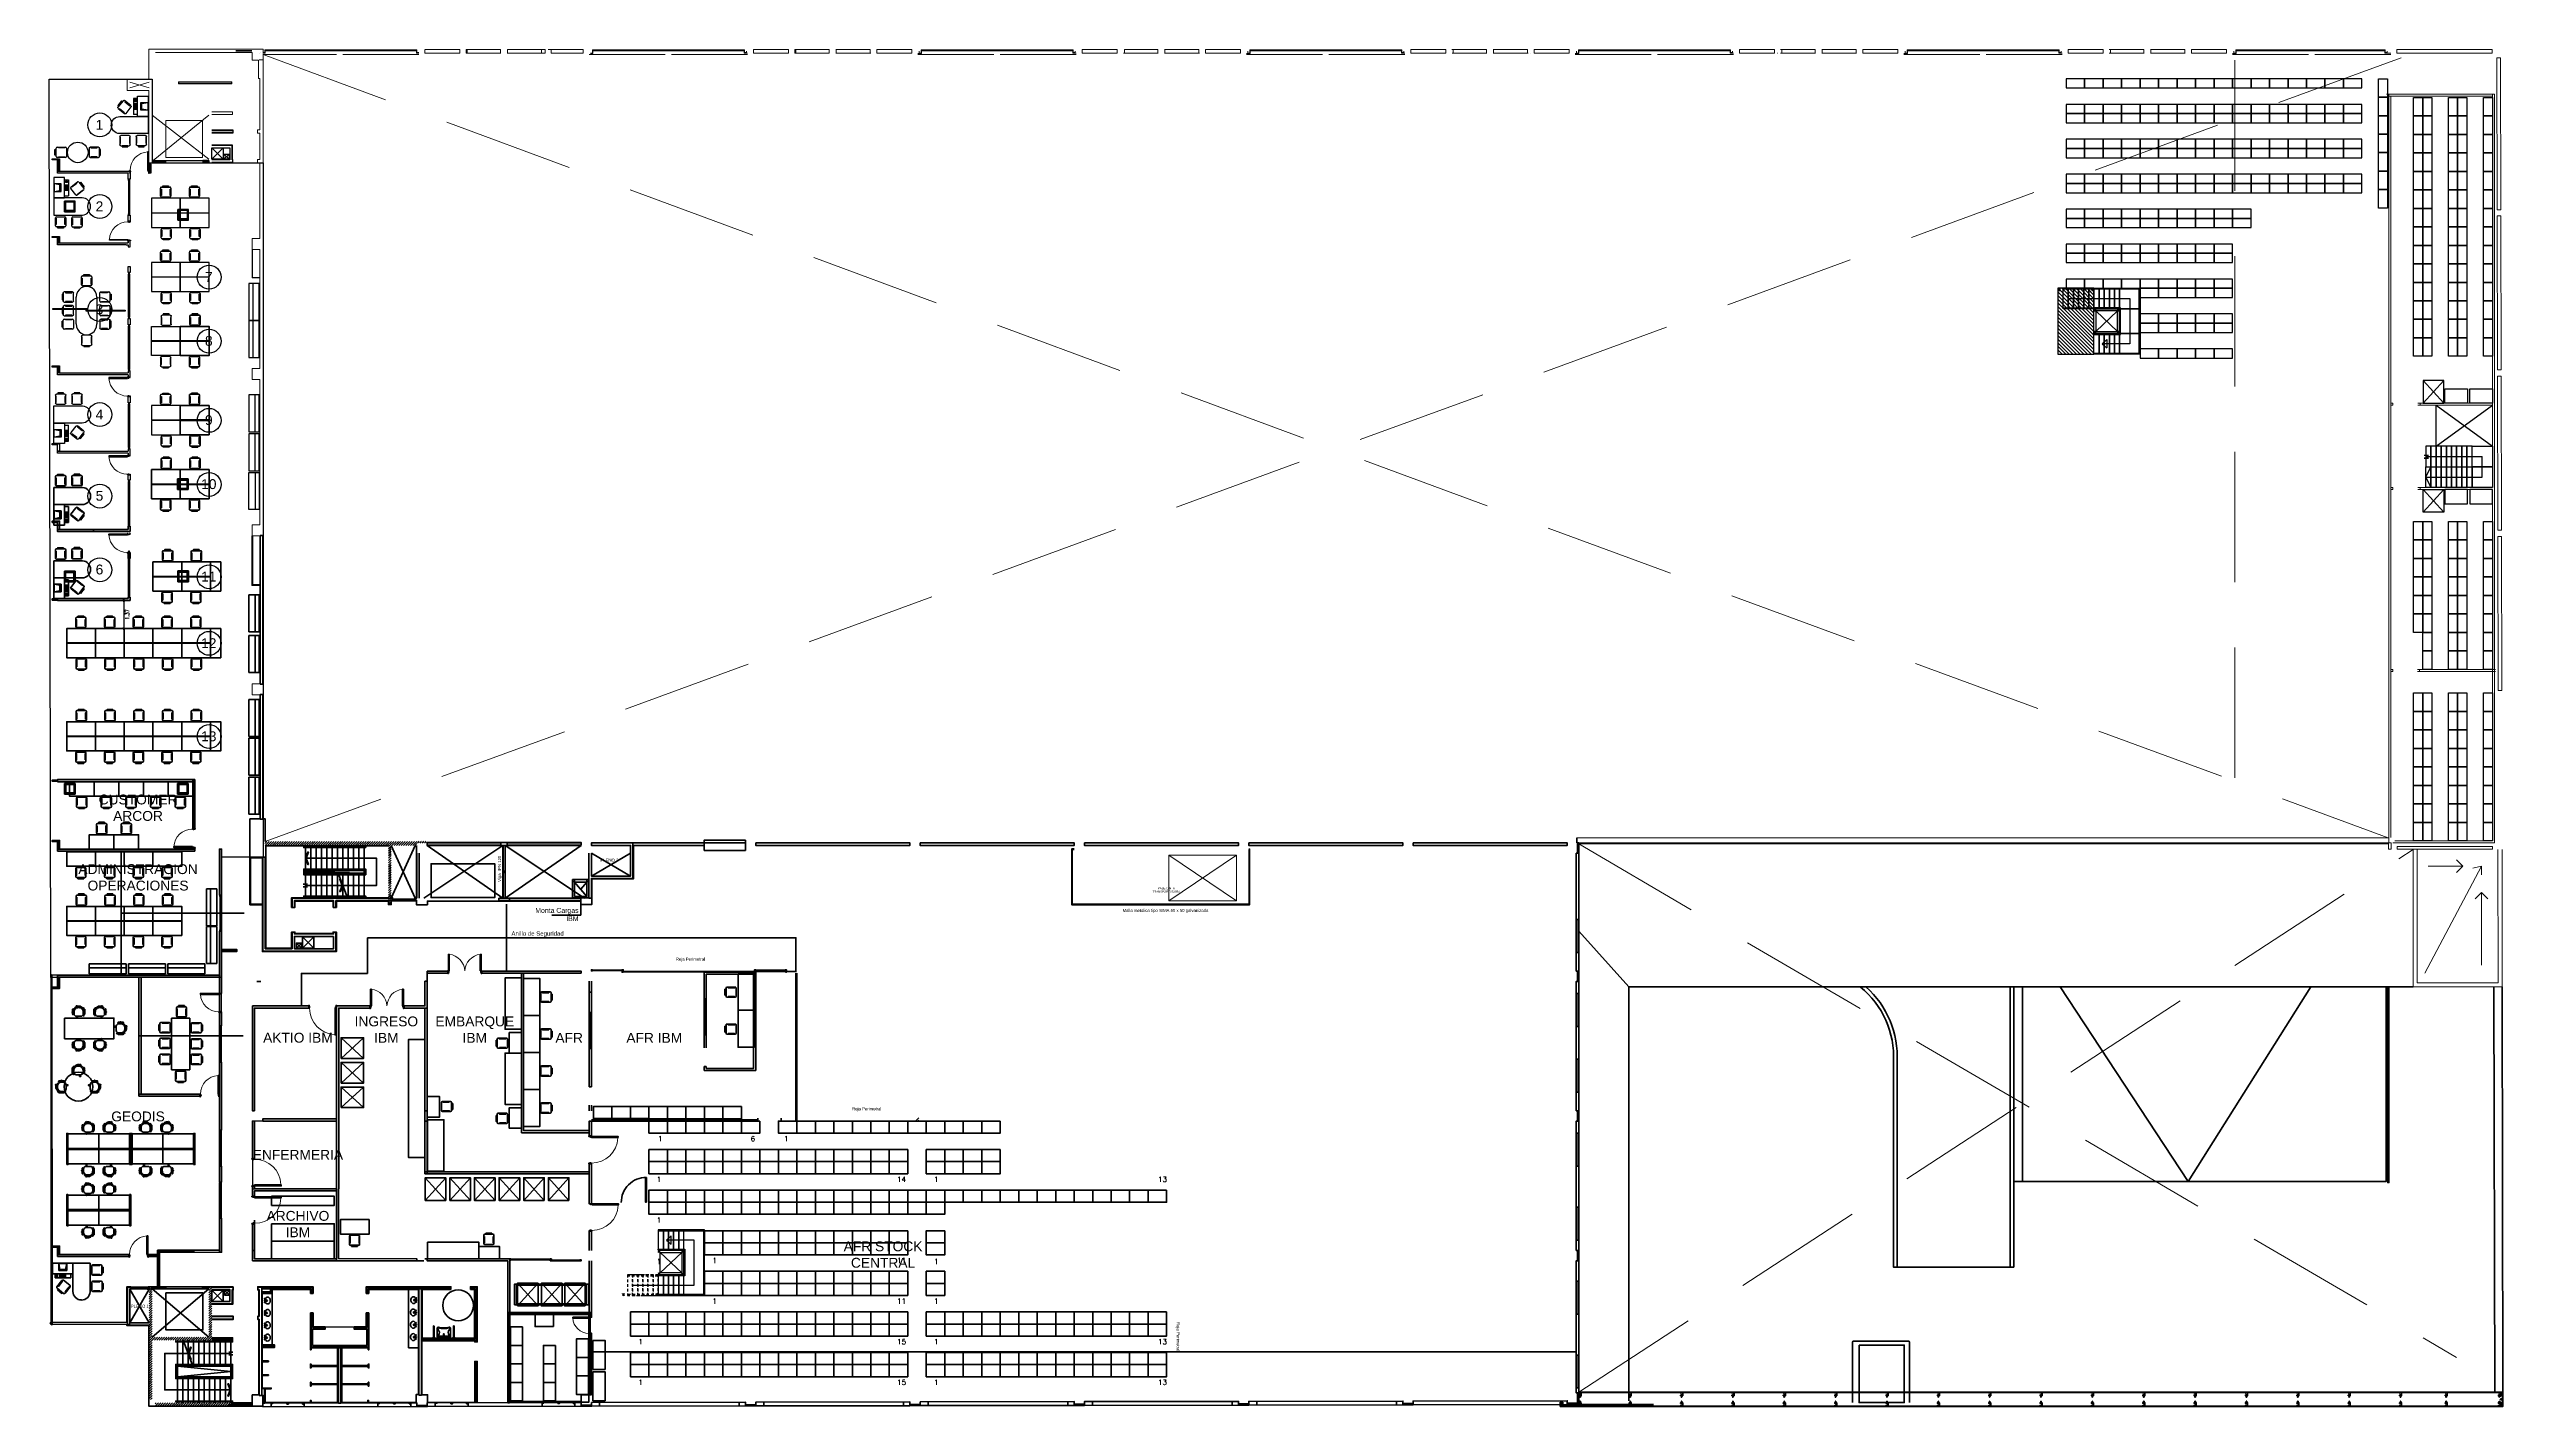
# Model space of a CAD drawing. Header units: millimetres. Extents: x 38 to 157, y 84 to 150.
import ezdxf

# ---------------------------------------------------------------- set-up
doc = ezdxf.new("R2010")
doc.units = ezdxf.units.MM
doc.linetypes.add('HIDDEN', pattern=[9.525, 6.35, -3.175])
doc.linetypes.add('HIDDEN2', pattern=[0.1875, 0.125, -0.0625])
for name, color, linetype in [('CARPINTERIA', 252, 'Continuous'), ('IRI-OCASA-Layout R 9$0$OCA_ESCALERAS LIVIANAS', 252, 'Continuous'), ('IRI-OCASA-Layout R 9$0$OCA_EST-Bandeja', 252, 'Continuous'), ('IRI-OCASA-Layout R 9$0$OCA_Mobiliario', 252, 'Continuous'), ('VISTAS', 251, 'Continuous')]:
    doc.layers.add(name, color=color, linetype=linetype)
for name, color, linetype, lineweight in [('Durlock', 252, 'Continuous', 50), ('IRI-OCASA-Layout R 9$0$OCA-Paneles TERMICO', 252, 'Continuous', 15), ('OCASA_TODAS_r08$0$CERRAMIENTO CHAPA', 252, 'Continuous', 20), ('OCASA_TODAS_r08$0$LINEA_DE_PROYECCION', 252, 'HIDDEN', 15), ('OCASA_TODAS_r08$0$MURO BLOQUE CEMENTO 12', 252, 'Continuous', 20), ('OCASA_TODAS_r08$0$MURO BLOQUE CEMENTO 18', 252, 'Continuous', 20), ('OCASA_TODAS_r08$0$PASES ASCENSORES', 252, 'Continuous', 15), ('OCASA_TODAS_r08$0$REVOQUES', 251, 'Continuous', 15), ('OCASA_TODAS_r08$0$SEGUNDO PLANO', 251, 'Continuous', 15), ('OCASA_TODAS_r08$0$VENTANAS', 251, 'Continuous', 15), ('PIR13A-P-XREF-01-Apoyo$0$20-CARPINTERIAS BATIENTE', 251, 'Continuous', 9)]:
    doc.layers.add(name, color=color, linetype=linetype, lineweight=lineweight)
doc.styles.add('COTAS', font='romans.shx', dxfattribs={"width": 0.7})
doc.styles.add('IRI-OCASA-Layout R 9$0$Standard', font='arial.ttf')
doc.styles.add('OCASA_TODAS_r08$0$CGC .15', font='arial.ttf', dxfattribs={"width": 0.9, "height": 0.15})
doc.styles.add('OCASA_TODAS_r08$0$Standard', font='txt')
doc.styles.get("Standard").update_dxf_attribs({"font": 'txt.shx'})
doc.dimstyles.new('COTA-I-100', dxfattribs={"dimtxt": 0.2, "dimasz": 0.06, "dimexe": 0, "dimexo": 0, "dimgap": 0.04, "dimtad": 0, "dimzin": 4, "dimdsep": 46, "dimtxsty": 'COTAS', "dimblk": 'M2_COTA', "dimcen": 0.06, "dimclrd": 1, "dimclre": 251, "dimclrt": 2, "dimadec": 0, "dimazin": 0, "dimtfac": 1, "dimtmove": 0, "dimatfit": 3, "dimldrblk": 'M2_COTA', "dimfxl": 0, "dimtvp": -0.8, "dimtolj": 1, "dimtzin": 0, "dimarcsym": 0})
pattern_1 = [(45, (-236.1152, 54.04658), (-0.0561266, 0.0561266), [])]
pattern_2 = [(315, (-461.102386, 761.53872), (0.0220970869, 0.0220970869), [])]
pattern_3 = [(315, (-461.10235, 759.89141), (0.0220970869, 0.0220970869), [])]
pattern_4 = [(315, (-460.102316, 759.79141), (0.0220970869, 0.0220970869), [])]
pattern_5 = [(315, (-460.102316, 758.644097), (0.0220970869, 0.0220970869), [])]
pattern_6 = [(315, (-459.002352, 759.79141), (0.0220970869, 0.0220970869), [])]
pattern_7 = [(315, (-459.002352, 758.644097), (0.0220970869, 0.0220970869), [])]

# ---------------------------------------------------------------- blocks, each defined once
blk = doc.blocks.new('IRI-OCASA-Layout R 9$0$OCA_mesa de trabajo')
at = {"color": 253}
blk.add_lwpolyline([(0, 2.5), (0.8, 2.5), (0.8, 0), (0, 0)], close=True, dxfattribs=at)
blk = doc.blocks.new('OCASA_TODAS_r08$0$v14')
at = {"layer": 'OCASA_TODAS_r08$0$VENTANAS', "color": 4}
for points, elevation in [([(-1432.653313, -340.426217), (-1432.673313, -340.426217), (-1432.673313, -340.466217), (-1432.633313, -340.466217), (-1432.633313, -340.426217), (-1432.653291, -340.426217)], -0.000015), ([(-1432.656291, -341.986217), (-1432.656291, -340.466217)], -0.000019), ([(-1432.650291, -341.986217), (-1432.650291, -340.466217)], -0.000019), ([(-1432.653313, -341.986217), (-1432.673313, -341.986217), (-1432.673313, -342.026217), (-1432.633313, -342.026217), (-1432.633313, -341.986217), (-1432.653291, -341.986217)], -0.000019)]:
    blk.add_lwpolyline(points, dxfattribs=dict(at, elevation=elevation))
at = {"layer": 'OCASA_TODAS_r08$0$VENTANAS', "color": 251, "elevation": -0.000015}
for points in [[(-1432.673313, -341.986217), (-1432.673313, -340.466217)], [(-1432.633313, -341.986217), (-1432.633313, -340.466217)]]:
    blk.add_lwpolyline(points, dxfattribs=at)
blk = doc.blocks.new('OCASA_TODAS_r08$0$A$C492F5204')
at = {"layer": 'OCASA_TODAS_r08$0$LINEA_DE_PROYECCION'}
for p, q in [((12.349961, 24.04648), (15.649961, 26.26)), ((12.349961, 26.26), (15.649961, 24.04648))]:
    blk.add_line(p, q, dxfattribs=at)
at = {"layer": 'OCASA_TODAS_r08$0$LINEA_DE_PROYECCION', "linetype": 'Continuous'}
blk.add_lwpolyline([(12.349961, 26.26), (15.649961, 26.26), (15.649961, 24.04648), (12.349961, 24.04648)], close=True, dxfattribs=at)
blk = doc.blocks.new('OCASA_TODAS_r08$0$009-ECH-A-PL-PB-EME$0$bacha discap')
for p, q in [((-0.000018, 0.497234), (0.003982, 0.497234)), ((-0.000018, 0.497234), (-0.000015, 0.399234)), ((-0.000015, 0.399234), (0.003985, 0.399234)), ((0, -0.041856), (0, 0.268144)), ((0.003982, 0.497234), (0.003985, 0.399234)), ((0.003983, 0.474429), (0.046983, 0.474431)), ((0.003983, 0.470429), (0.046983, 0.470431)), ((0.003983, 0.463265), (0.588983, 0.463285)), ((0.003984, 0.433265), (0.588984, 0.433285)), ((0.003984, 0.426039), (0.046984, 0.42604)), ((0.003984, 0.422039), (0.046984, 0.42204)), ((0.017764, 0.482021), (0.005764, 0.48202)), ((0.005764, 0.48202), (0.005764, 0.474631)), ((0.017764, 0.474632), (0.005764, 0.474631)), ((0.005766, 0.414448), (0.005766, 0.421837)), ((0.017766, 0.421837), (0.005766, 0.421837)), ((0.017766, 0.414449), (0.005766, 0.414448)), ((0.014764, 0.483009), (0.008764, 0.483008)), ((0.014766, 0.41346), (0.008766, 0.41346)), ((0.011764, 0.48202), (0.011764, 0.474632)), ((0.011766, 0.414448), (0.011766, 0.421837)), ((0.017764, 0.482021), (0.017764, 0.474632)), ((0.017766, 0.414449), (0.017766, 0.421837)), ((0.029167, 0.210294), (0.029167, -0.041638)), ((0.03689, 0.46816), (0.034705, 0.46816)), ((0.036891, 0.42831), (0.034706, 0.42831)), ((0.040591, 0.470223), (0.035637, 0.470223)), ((0.040591, 0.468376), (0.035637, 0.468375)), ((0.040592, 0.428095), (0.035638, 0.428095)), ((0.040593, 0.426248), (0.035638, 0.426247)), ((0.044292, 0.478068), (0.036889, 0.478068)), ((0.036889, 0.478068), (0.036889, 0.474375)), ((0.03689, 0.468375), (0.03689, 0.46816)), ((0.036891, 0.428095), (0.036891, 0.42831)), ((0.036891, 0.418402), (0.036891, 0.422095)), ((0.044294, 0.418403), (0.036891, 0.418402)), ((0.040591, 0.470223), (0.045545, 0.470223)), ((0.040591, 0.468376), (0.045545, 0.468376)), ((0.040592, 0.428095), (0.045547, 0.428095)), ((0.040593, 0.426248), (0.045547, 0.426248)), ((0.044292, 0.478068), (0.044292, 0.474376)), ((0.044293, 0.468376), (0.044293, 0.46816)), ((0.044293, 0.46816), (0.046477, 0.46816)), ((0.044294, 0.42831), (0.046479, 0.428311)), ((0.044294, 0.428095), (0.044294, 0.42831)), ((0.044294, 0.418403), (0.044294, 0.422095)), ((0.108438, -0.02192), (0.108438, 0.206777)), ((0.113601, 0.237803), (0.135801, 0.220085)), ((0, -0.041856), (0, -0.351856)), ((0, -0.482517), (0.004, -0.482517)), ((0, -0.580517), (0, -0.482517)), ((0, -0.580517), (0.004, -0.580517)), ((0.004, -0.580517), (0.004, -0.482517)), ((0.004, -0.505321), (0.047, -0.505321)), ((0.004, -0.509321), (0.047, -0.509321)), ((0.004, -0.516547), (0.589, -0.516547)), ((0.004, -0.546547), (0.589, -0.546547)), ((0.004, -0.553712), (0.047, -0.553712)), ((0.004, -0.557712), (0.047, -0.557712)), ((0.005781, -0.497731), (0.005781, -0.505119)), ((0.017781, -0.497731), (0.005781, -0.497731)), ((0.017781, -0.505119), (0.005781, -0.505119)), ((0.005781, -0.565303), (0.005781, -0.557914)), ((0.017781, -0.557914), (0.005781, -0.557914)), ((0.017781, -0.565303), (0.005781, -0.565303)), ((0.014781, -0.496743), (0.008781, -0.496743)), ((0.014781, -0.566291), (0.008781, -0.566291)), ((0.011781, -0.497731), (0.011781, -0.505119)), ((0.011781, -0.565303), (0.011781, -0.557914)), ((0.017781, -0.497731), (0.017781, -0.505119)), ((0.017781, -0.565303), (0.017781, -0.557914)), ((0.029167, -0.294005), (0.029167, -0.042073)), ((0.036907, -0.511592), (0.034722, -0.511592)), ((0.036907, -0.551442), (0.034722, -0.551442)), ((0.040608, -0.509529), (0.035654, -0.509529)), ((0.040608, -0.511376), (0.035654, -0.511376)), ((0.040608, -0.551657), (0.035654, -0.551657)), ((0.040608, -0.553504), (0.035654, -0.553504)), ((0.04431, -0.501684), (0.036907, -0.501684)), ((0.036907, -0.501684), (0.036907, -0.505376)), ((0.036907, -0.511376), (0.036907, -0.511592)), ((0.036907, -0.551657), (0.036907, -0.551442)), ((0.036907, -0.561349), (0.036907, -0.557657)), ((0.04431, -0.561349), (0.036907, -0.561349)), ((0.040608, -0.509529), (0.045562, -0.509529)), ((0.040608, -0.511376), (0.045562, -0.511376)), ((0.040608, -0.551657), (0.045562, -0.551657)), ((0.040608, -0.553504), (0.045562, -0.553504)), ((0.04431, -0.501684), (0.04431, -0.505376)), ((0.04431, -0.511376), (0.04431, -0.511592)), ((0.04431, -0.511592), (0.046495, -0.511592)), ((0.04431, -0.551442), (0.046495, -0.551442)), ((0.04431, -0.551657), (0.04431, -0.551442)), ((0.04431, -0.561349), (0.04431, -0.557657)), ((0.060417, -0.015821), (0.152155, -0.027472)), ((0.060417, -0.067455), (0.152155, -0.055804)), ((0.065889, -0.016516), (0.131485, -0.033613)), ((0.065889, -0.066761), (0.131485, -0.049664)), ((0.108438, -0.061357), (0.108438, -0.290488)), ((0.113601, -0.321515), (0.135801, -0.303797))]:
    blk.add_line(p, q)
blk.add_circle((0.194445, -0.041638), 0.0225)
for centre, radius, start, end in [((0.333038, -3.547768), 3.830417, 87.686349, 94.987919), ((0.008764, 0.47796), 0.005048, 53.541216, 126.462679), ((0.008766, 0.418508), 0.005048, 233.541216, 306.462679), ((0.011764, 0.482491), 0.005149, 0.001947, 180.001947), ((0.011766, 0.413978), 0.005149, 180.001947, 0.001947), ((0.014764, 0.47796), 0.005048, 53.541216, 126.462679), ((0.014766, 0.418509), 0.005048, 233.541216, 306.462679), ((-0.117544, -0.041638), 0.225982, 5.034008, 49.517713), ((0.077544, 0.205141), 0.048651, 42.17251, 173.919819), ((0.040591, 0.470681), 0.006403, 203.181747, 336.822148), ((0.040593, 0.42579), 0.006403, 23.181747, 156.822148), ((0.035637, 0.469299), 0.000924, 90.001947, 270.001947), ((0.035638, 0.427171), 0.000924, 90.001947, 270.001947), ((0.045545, 0.469299), 0.000924, 270.001947, 90.001947), ((0.045547, 0.427171), 0.000924, 270.001947, 90.001947), ((0.046983, 0.472431), 0.002, 270.001947, 90.001947), ((0.046984, 0.42404), 0.002, 270.001947, 90.001947), ((0.125356, 0.206777), 0.016918, 51.876106, 180), ((0.274113, 0.39633), 0.224037, 231.876106, 317.019251), ((0.464539, 0.214099), 0.039666, 347.888899, 131.966292), ((1.500513, -0.017368), 1.021852, 167.3865, 181.40985), ((0.492046, 0.23236), 0.04737, 346.506232, 95.298314), ((1.486142, -0.016883), 0.977498, 165.896599, 181.457555), ((0.588983, 0.448285), 0.015, 270.001947, 90.001947), ((0.333038, 3.464056), 3.830417, 265.012081, 272.313651), ((0.008781, -0.501791), 0.005048, 53.539269, 126.460731), ((0.008781, -0.561243), 0.005048, 233.539269, 306.460731), ((0.011781, -0.49726), 0.005149, 0, 180), ((0.011781, -0.565773), 0.005149, 180, 0), ((0.014781, -0.501791), 0.005048, 53.539269, 126.460731), ((0.014781, -0.561243), 0.005048, 233.539269, 306.460731), ((-0.117544, -0.042073), 0.225982, 310.482287, 355.078049), ((0.077544, -0.288852), 0.048651, 186.080181, 317.82749), ((0.060417, -0.041638), 0.025817, 75.523831, 284.476169), ((0.040608, -0.509071), 0.006403, 203.1798, 336.8202), ((0.040608, -0.553962), 0.006403, 23.1798, 156.8202), ((0.035654, -0.510453), 0.000924, 90, 270), ((0.035654, -0.552581), 0.000924, 90, 270), ((0.045562, -0.510453), 0.000924, 270, 90), ((0.045562, -0.552581), 0.000924, 270, 90), ((0.063631, -0.041638), 0.0175, 0, 180), ((0.063631, -0.041638), 0.0175, 180, 0), ((0.047, -0.507321), 0.002, 270, 90), ((0.047, -0.555712), 0.002, 270, 90), ((0.063631, -0.041638), 0.003214, 0, 180), ((0.063631, -0.041638), 0.003214, 180, 0), ((0.125356, -0.290488), 0.016918, 180, 308.123894), ((0.12992, -0.041638), 0.008177, 281.036933, 78.963067), ((0.274113, -0.480042), 0.224037, 42.980749, 128.123894), ((0.148498, -0.041638), 0.014631, 270, 90), ((0.464539, -0.297811), 0.039666, 228.033708, 12.111101), ((1.500513, -0.066343), 1.021852, 178.59015, 192.6135), ((1.581737, -0.027611), 1.102025, 180.73498, 180.740641), ((0.492046, -0.316071), 0.04737, 264.701686, 13.493768), ((1.486142, -0.066829), 0.977498, 178.542445, 194.103401), ((1.567837, -0.028379), 1.058961, 180.723313, 180.729203), ((0.589, -0.531547), 0.015, 270, 90)]:
    blk.add_arc(centre, radius, start, end)
blk = doc.blocks.new('OCASA_TODAS_r08$0$V15 23_06_2014')
for points, elevation in [([(138.933287, 395.940183), (138.973287, 395.940183), (138.973287, 395.960183), (138.933287, 395.960183)], -0.000031), ([(139.653287, 395.920183), (139.693287, 395.920183), (139.693287, 395.960183), (139.653287, 395.960183)], -0.000008), ([(139.693287, 395.920183), (139.733287, 395.920183), (139.733287, 395.960183), (139.693287, 395.960183)], -0.000008), ([(140.413287, 395.920183), (140.453287, 395.920183), (140.453287, 395.960183), (140.413287, 395.960183)], -0.000008)]:
    blk.add_lwpolyline(points, close=True, dxfattribs=dict(elevation=elevation))
blk = doc.blocks.new('IRI-OCASA-Layout R 9$0$OCA_biblioteca')
for p, q in [((0.5, 1.8), (0, 1.8)), ((0, 1.8), (0, 0)), ((0.2, 1.8), (0.2, 0)), ((0.5, 0), (0.5, 1.8)), ((0, 0), (0.5, 0))]:
    blk.add_line(p, q)
blk = doc.blocks.new('IRI-OCASA-Layout R 9$0$OCA_puesto gerente')
at = {"color": 253}
for p, q in [((0, 2.4735), (0, 1.4745)), ((0.5292, 2.4735), (0, 2.4735)), ((0.5292, 1.4745), (0.5292, 2.4735)), ((0, 1.4745), (0.5292, 1.4745)), ((1.3836, 1.4745), (0, 1.4745)), ((0, 1.4745), (0, 0.6411)), ((0.026144, 2.161848), (0.026144, 1.780848)), ((0.305545, 2.111048), (0.026144, 2.161848)), ((0.356345, 2.161848), (0.026144, 2.161848)), ((0.026144, 1.780848), (0.305545, 1.831648)), ((0.026144, 1.780848), (0.356345, 1.780848)), ((0.356345, 2.161848), (0.305545, 2.111048)), ((0.305545, 1.831648), (0.305545, 2.111048)), ((0.305545, 1.831648), (0.356345, 1.780848)), ((0.356345, 1.780848), (0.356345, 2.161848)), ((0.5292, 2.34927), (0.719485, 2.34927)), ((0.5292, 1.572094), (0.719485, 1.572094)), ((0.55734, 2.116405), (0.63354, 2.116405)), ((0.55734, 1.837005), (0.55734, 2.116405)), ((0.63354, 1.837005), (0.55734, 1.837005)), ((0.572581, 2.220396), (0.572581, 2.296596)), ((0.572581, 2.296596), (0.674181, 2.296596)), ((0.674181, 2.220396), (0.572581, 2.220396)), ((0.58274, 1.837005), (0.58274, 2.116405)), ((0.597981, 2.233096), (0.597981, 2.283896)), ((0.597981, 2.283896), (0.623381, 2.283896)), ((0.597981, 2.258496), (0.623381, 2.258496)), ((0.623381, 2.233096), (0.597981, 2.233096)), ((0.60814, 2.116405), (0.60814, 1.837005)), ((0.623381, 2.283896), (0.623381, 2.233096)), ((0.63354, 2.116405), (0.63354, 1.837005)), ((0.65894, 2.116405), (0.68434, 2.116405)), ((0.65894, 1.837005), (0.65894, 2.116405)), ((0.68434, 1.837005), (0.65894, 1.837005)), ((0.674181, 2.296596), (0.674181, 2.220396)), ((0.68434, 2.116405), (0.68434, 1.837005)), ((0.719485, 2.34927), (0.719485, 1.572094)), ((1.080587, 1.625528), (0.835178, 1.939243)), ((0.843753, 2.009432), (1.156759, 2.254286)), ((1.463782, 1.861807), (1.150775, 1.616953)), ((1.226948, 2.245711), (1.472357, 1.931996)), ((0, 0.6411), (1.404391, 0.6411)), ((0.08873, 0.111689), (0.08873, 0.509089)), ((0.13873, 0.559089), (0.53703, 0.559089)), ((0.53703, 0.061689), (0.13873, 0.061689)), ((0.58703, 0.509089), (0.58703, 0.111689)), ((0.884856, 0.1049), (0.884856, 0.5023)), ((0.934856, 0.5523), (1.333156, 0.5523)), ((1.333156, 0.0549), (0.934856, 0.0549)), ((1.383156, 0.5023), (1.383156, 0.1049)), ((1.7952, 1.059702), (1.7952, 1.063102))]:
    blk.add_line(p, q, dxfattribs=at)
for points in [[(1.119735, 2.199042), (1.131257, 2.184313), (0.88961, 1.995281), (0.878088, 2.01001)], [(1.396414, 1.849735), (1.409537, 1.832958), (1.165764, 1.642263), (1.15264, 1.659039)], [(1.306357, 2.233303), (1.478999, 2.012608), (1.445367, 1.986298), (1.272725, 2.206994)], [(0.12073, 0.172189), (0.09943, 0.172189), (0.09943, 0.481689), (0.12073, 0.481689)], [(0.47833, 0.006789), (0.19813, 0.006789), (0.19813, 0.049489), (0.47833, 0.049489)], [(0.56633, 0.174889), (0.54763, 0.174889), (0.54763, 0.481689), (0.56633, 0.481689)], [(0.916856, 0.1654), (0.895556, 0.1654), (0.895556, 0.4749), (0.916856, 0.4749)], [(1.274456, 0), (0.994256, 0), (0.994256, 0.0427), (1.274456, 0.0427)], [(1.362456, 0.1681), (1.343756, 0.1681), (1.343756, 0.4749), (1.362456, 0.4749)]]:
    blk.add_lwpolyline(points, close=True, dxfattribs=at)
for centre, radius, start, end in [((0.87456, 1.97005), 0.05, 128.034833, 218.034833), ((1.119968, 1.656335), 0.05, 218.034833, 308.034833), ((1.187566, 2.214904), 0.05, 38.034833, 128.034833), ((1.386346, 1.065648), 0.408861, 359.643216, 90.384836), ((1.432975, 1.901189), 0.05, 308.034833, 38.034833), ((0.13873, 0.509089), 0.05, 90, 180), ((0.13873, 0.111689), 0.05, 180, 270), ((0.53703, 0.509089), 0.05, 0, 90), ((0.53703, 0.111689), 0.05, 270, 0), ((0.934856, 0.5023), 0.05, 90, 180), ((0.934856, 0.1049), 0.05, 180, 270), ((1.333156, 0.5023), 0.05, 0, 90), ((1.333156, 0.1049), 0.05, 270, 0), ((1.374057, 1.062211), 0.422202, 274.120115, 359.595756)]:
    blk.add_arc(centre, radius, start, end, dxfattribs=at)
blk = doc.blocks.new('IRI-OCASA-Layout R 9$1$OCA_SILLA')
at = {"linetype": 'Continuous'}
for p, q in [((0.0549, 0.05), (0.0549, 0.4483)), ((0.1049, 0.4983), (0.5023, 0.4983)), ((0.5023, 0), (0.1049, 0)), ((0.5523, 0.4483), (0.5523, 0.05))]:
    blk.add_line(p, q, dxfattribs=at)
for points in [[(0, 0.1087), (0, 0.3889), (0.0427, 0.3889), (0.0427, 0.1087)], [(0.1654, 0.4663), (0.1654, 0.4876), (0.4749, 0.4876), (0.4749, 0.4663)], [(0.1681, 0.0207), (0.1681, 0.0394), (0.4749, 0.0394), (0.4749, 0.0207)]]:
    blk.add_lwpolyline(points, close=True, dxfattribs=at)
for centre, start, end in [((0.1049, 0.4483), 90, 180), ((0.1049, 0.05), 180, 270), ((0.5023, 0.4483), 0, 90), ((0.5023, 0.05), 270, 0)]:
    blk.add_arc(centre, 0.05, start, end, dxfattribs=at)
blk = doc.blocks.new('IRI-OCASA-Layout R 9$0$OCA_mesa reunion')
for p, q in [((338.734055, 231.62692), (338.734055, 232.92692)), ((339.734055, 232.92692), (339.734055, 231.62692))]:
    blk.add_line(p, q)
for centre, start, end in [((339.234055, 232.951313), 357.206915, 182.793085), ((339.234055, 231.602526), 177.206915, 2.793085)]:
    blk.add_arc(centre, 0.500595, start, end)
at = {"xscale": -1}
for p, rotation in [((338.040849, 233.185229), 180), ((339.483205, 234.02922), 90)]:
    blk.add_blockref('IRI-OCASA-Layout R 9$1$OCA_SILLA', p, dxfattribs=dict(at, rotation=rotation))
for p, rotation in [((340.42726, 233.185229), 180), ((339.483205, 230.52462), 90)]:
    blk.add_blockref('IRI-OCASA-Layout R 9$1$OCA_SILLA', p, dxfattribs=dict(rotation=rotation))
for p in [(338.040849, 232.02777), (338.040849, 231.368611)]:
    blk.add_blockref('IRI-OCASA-Layout R 9$1$OCA_SILLA', p)
for p in [(340.42726, 232.02777), (340.42726, 231.368611)]:
    blk.add_blockref('IRI-OCASA-Layout R 9$1$OCA_SILLA', p, dxfattribs=at)
blk = doc.blocks.new('IRI-OCASA-Layout R 9$0$OCA_SILLA')
at = {"linetype": 'Continuous'}
for p, q in [((0.0549, 0.05), (0.0549, 0.4483)), ((0.1049, 0.4983), (0.5023, 0.4983)), ((0.5023, 0), (0.1049, 0)), ((0.5523, 0.4483), (0.5523, 0.05))]:
    blk.add_line(p, q, dxfattribs=at)
for points in [[(0, 0.1087), (0, 0.3889), (0.0427, 0.3889), (0.0427, 0.1087)], [(0.1654, 0.4663), (0.1654, 0.4876), (0.4749, 0.4876), (0.4749, 0.4663)], [(0.1681, 0.0207), (0.1681, 0.0394), (0.4749, 0.0394), (0.4749, 0.0207)]]:
    blk.add_lwpolyline(points, close=True, dxfattribs=at)
for centre, start, end in [((0.1049, 0.4483), 90, 180), ((0.1049, 0.05), 180, 270), ((0.5023, 0.4483), 0, 90), ((0.5023, 0.05), 270, 0)]:
    blk.add_arc(centre, 0.05, start, end, dxfattribs=at)
blk = doc.blocks.new('IRI-OCASA-Layout R 9$0$OCA_mesa 1x0.60')
at = {"color": 253}
blk.add_lwpolyline([(0, 1), (-0.6, 1), (-0.6, 0), (0, 0)], close=True, dxfattribs=at)
blk.add_blockref('IRI-OCASA-Layout R 9$0$OCA_SILLA', (-1.240741, 0.266987), dxfattribs=at)
blk = doc.blocks.new('IRI-OCASA-Layout R 9$0$OCA_Silla giratoria')
for p, q in [((-0.295, -0.218599), (-0.295, -0.458599)), ((-0.275, -0.198599), (-0.255, -0.198599)), ((-0.275, -0.478599), (-0.255, -0.478599)), ((-0.235, -0.218599), (-0.235, -0.458599)), ((-0.225, -0.304601), (-0.235, -0.304361)), ((-0.224947, -0.344614), (-0.235, -0.344373)), ((-0.086765, -0.606897), (-0.105632, -0.600263)), ((-0.083584, -0.12), (-0.099282, -0.06743)), ((-0.091092, -0.528764), (-0.094409, -0.538198)), ((-0.092562, -0.054987), (-0.073398, -0.049264)), ((-0.041838, -0.12), (-0.060955, -0.055984)), ((-0.051998, -0.538169), (-0.055381, -0.547791)), ((-0.03, -0.539937), (-0.03, -0.54994)), ((0.03, -0.539937), (0.03, -0.54994)), ((0.165933, -0.481908), (0.210376, -0.515855)), ((0.191368, -0.451003), (0.234656, -0.484067)), ((0.200451, -0.167274), (0.219039, -0.154438)), ((0.219145, -0.202975), (0.241768, -0.187353)), ((0.224393, -0.513978), (0.236533, -0.498084)), ((0.23295, -0.156985), (0.244315, -0.173442)), ((0.235, -0.218599), (0.235, -0.458599)), ((0.275, -0.198599), (0.255, -0.198599)), ((0.275, -0.478599), (0.255, -0.478599)), ((0.295, -0.218599), (0.295, -0.458599))]:
    blk.add_line(p, q)
for points in [[(-0.295, -0.35316, -0.107506), (-0.296925, -0.352259), (-0.319815, -0.334775, -0.414214), (-0.320754, -0.327766), (-0.295651, -0.294901, -0.047977), (-0.295, -0.2942)], [(0, -0.62), (-0.025, -0.62, -0.207449), (-0.184424, -0.522145)], [(0, -0.55), (-0.025, -0.55, -0.178789), (-0.161515, -0.499573)], [(-0.077974, -0.605832), (-0.081348, -0.626509, -0.414214), (-0.087088, -0.630639), (-0.115516, -0.625999, -0.414214), (-0.119646, -0.620259), (-0.114367, -0.587912, -0.402126)], [(-0.099417, -0.062203), (-0.110437, -0.050076, -0.414214), (-0.1101, -0.043013), (-0.088783, -0.023641, -0.414214), (-0.08172, -0.023979)], [(-0.08172, -0.023979), (-0.053907, -0.054583, -0.414214), (-0.054245, -0.061646), (-0.058193, -0.065234, -0.414214)], [(0, -0.55), (0.025, -0.55, 0.178789), (0.161515, -0.499573)], [(0, -0.62), (0.025, -0.62, 0.207449), (0.184424, -0.522145)], [(0.233069, -0.476012), (0.25364, -0.511887, -0.414214), (0.25179, -0.518712), (0.226802, -0.53304, -0.414214), (0.219978, -0.53119), (0.211663, -0.51669, -0.414214)], [(0.220126, -0.153786), (0.232898, -0.137064, -0.414214), (0.239906, -0.136126), (0.262797, -0.15361, -0.414214), (0.263735, -0.160618)], [(0.223641, -0.475654), (0.226244, -0.474162, -0.414214), (0.233069, -0.476012)], [(0.263735, -0.160618), (0.238633, -0.193483, -0.414214), (0.231624, -0.194421), (0.231581, -0.194388, -0.414214)]]:
    blk.add_lwpolyline(points, format="xyb")
blk.add_lwpolyline([(-0.225, -0.34), (-0.225, -0.24, -0.414214), (-0.105, -0.12), (0.105, -0.12, -0.414214), (0.225, -0.24), (0.225, -0.34, -0.414214), (0.025, -0.54), (-0.025, -0.54, -0.414214)], format="xyb", close=True)
for centre, radius, start, end in [((-0.275, -0.218599), 0.02, 90, 180), ((-0.275, -0.458599), 0.02, 180, 270), ((-0.255, -0.218599), 0.02, 0, 90), ((-0.255, -0.458599), 0.02, 270, 0), ((-0.1694, -0.514483), 0.016866, 62.127554, 207.020489), ((-0.102315, -0.590829), 0.01, 170.782548, 250.626874), ((-0.0897, -0.064569), 0.01, 106.626874, 196.626874), ((-0.083447, -0.597463), 0.01, 250.626874, 302.01099), ((-0.070537, -0.058846), 0.01, 16.626874, 106.626874), ((0.1694, -0.514483), 0.016866, 332.979511, 117.872446), ((0.216446, -0.507908), 0.01, 232.626874, 322.626874), ((0.224721, -0.162667), 0.01, 34.626874, 124.626874), ((0.228586, -0.492014), 0.01, 322.626874, 52.626874), ((0.255, -0.218599), 0.02, 90, 180), ((0.255, -0.458599), 0.02, 180, 270), ((0.236086, -0.179124), 0.01, 304.626874, 34.626874), ((0.275, -0.218599), 0.02, 0, 90), ((0.275, -0.458599), 0.02, 270, 0)]:
    blk.add_arc(centre, radius, start, end)
blk = doc.blocks.new('IRI-OCASA-Layout R 9$0$OCA_4PUESTOS')
for points in [[(1.098416, 4.3), (1.098416, 4.36), (2.618416, 4.36), (2.618416, 4.3)], [(1.828416, 4.3), (1.828416, 2.8), (1.128416, 2.8), (1.128416, 4.3)], [(1.888416, 4.3), (1.888416, 1.3), (1.828416, 1.3), (1.828416, 4.3)], [(1.888416, 4.3), (1.888416, 2.8), (2.588416, 2.8), (2.588416, 4.3)], [(1.828416, 2.8), (1.828416, 1.3), (1.128416, 1.3), (1.128416, 2.8)], [(1.888416, 2.8), (1.888416, 1.3), (2.588416, 1.3), (2.588416, 2.8)], [(1.098416, 1.24), (1.098416, 1.3), (2.618416, 1.3), (2.618416, 1.24)]]:
    blk.add_lwpolyline(points, close=True)
blk = doc.blocks.new('IRI-OCASA-Layout R 9$0$OCA_escalera livianas')
h = blk.add_hatch()
h.set_pattern_fill('ANSI31', color=256, angle=-90, style=0)
h.set_pattern_definition([(315, (-458.00242, 761.54141), (0.088388348, 0.088388348), [])])
h.paths.add_polyline_path([(-162.61, -194.68), (-162.61, -192.93), (-159.41, -192.93), (-159.41, -194.68), (-161.61, -194.68)])
h = blk.add_hatch()
h.set_pattern_fill('ANSI31', color=256, scale=0.25, angle=-90, style=0)
h.set_pattern_definition(pattern_2)
edge = h.paths.add_edge_path()
edge.add_line((-162.61, -192.93), (-162.51, -192.93))
edge.add_line((-162.51, -192.93), (-162.51, -193.03))
edge.add_line((-162.51, -193.03), (-162.61, -193.03))
edge.add_line((-162.61, -193.03), (-162.61, -192.93))
h = blk.add_hatch()
h.set_pattern_fill('ANSI31', color=256, scale=0.25, angle=-90, style=0)
h.set_pattern_definition(pattern_3)
edge = h.paths.add_edge_path()
edge.add_line((-162.61, -194.58), (-162.51, -194.58))
edge.add_line((-162.51, -194.58), (-162.51, -194.68))
edge.add_line((-162.51, -194.68), (-162.61, -194.68))
edge.add_line((-162.61, -194.68), (-162.61, -194.57))
h = blk.add_hatch()
h.set_pattern_fill('ANSI31', color=256, scale=0.25, angle=-90, style=0)
h.set_pattern_definition(pattern_4)
edge = h.paths.add_edge_path()
edge.add_line((-161.61, -194.68), (-161.51, -194.68))
edge.add_line((-161.51, -194.68), (-161.51, -194.78))
edge.add_line((-161.51, -194.78), (-161.61, -194.78))
edge.add_line((-161.61, -194.78), (-161.61, -194.67))
h = blk.add_hatch()
h.set_pattern_fill('ANSI31', color=256, scale=0.25, angle=-90, style=0)
h.set_pattern_definition(pattern_6)
edge = h.paths.add_edge_path()
edge.add_line((-160.51, -194.68), (-160.41, -194.68))
edge.add_line((-160.41, -194.68), (-160.41, -194.78))
edge.add_line((-160.41, -194.78), (-160.51, -194.78))
edge.add_line((-160.51, -194.78), (-160.51, -194.67))
h = blk.add_hatch()
h.set_pattern_fill('ANSI31', color=256, scale=0.25, angle=-90, style=0)
h.set_pattern_definition(pattern_5)
edge = h.paths.add_edge_path()
edge.add_line((-161.61, -195.82), (-161.51, -195.82))
edge.add_line((-161.51, -195.82), (-161.51, -195.92))
edge.add_line((-161.51, -195.92), (-161.61, -195.92))
edge.add_line((-161.61, -195.92), (-161.61, -195.82))
h = blk.add_hatch()
h.set_pattern_fill('ANSI31', color=256, scale=0.25, angle=-90, style=0)
h.set_pattern_definition(pattern_7)
edge = h.paths.add_edge_path()
edge.add_line((-160.51, -195.82), (-160.41, -195.82))
edge.add_line((-160.41, -195.82), (-160.41, -195.92))
edge.add_line((-160.41, -195.92), (-160.51, -195.92))
edge.add_line((-160.51, -195.92), (-160.51, -195.82))
for points in [[(-162.61, -194.68), (-162.61, -192.93), (-159.41, -192.93), (-159.41, -194.68), (-161.61, -194.68), (-161.61, -194.68), (-162.61, -194.68)], [(-162.61, -192.93), (-162.51, -192.93), (-162.51, -193.03), (-162.61, -193.03), (-162.61, -192.93), (-162.61, -192.93)], [(-161.61, -193.18), (-162.61, -193.18), (-162.61, -193.43), (-161.61, -193.43), (-161.61, -193.18)], [(-162.61, -193.18), (-162.61, -194.68), (-162.56, -194.68), (-162.56, -193.18), (-162.61, -193.18)], [(-161.61, -193.43), (-162.61, -193.43), (-162.61, -193.68), (-161.61, -193.68), (-161.61, -193.43)], [(-162.11, -193.43), (-162.11, -193.43), (-162.11, -196.43), (-159.91, -196.43), (-159.91, -195.08)], [(-161.66, -193.18), (-161.66, -194.68), (-161.61, -194.68), (-161.61, -193.18), (-161.66, -193.18)], [(-161.61, -193.68), (-162.61, -193.68), (-162.61, -193.93), (-161.61, -193.93), (-161.61, -193.68)], [(-161.61, -193.93), (-162.61, -193.93), (-162.61, -194.18), (-161.61, -194.18), (-161.61, -193.93)], [(-161.61, -194.18), (-162.61, -194.18), (-162.61, -194.43), (-161.61, -194.43), (-161.61, -194.18)], [(-161.61, -194.43), (-162.61, -194.43), (-162.61, -194.68), (-161.61, -194.68), (-161.61, -194.43)], [(-162.61, -194.58), (-162.51, -194.58), (-162.51, -194.68), (-162.61, -194.68), (-162.61, -194.58), (-162.61, -194.58)], [(-162.61, -194.68), (-162.61, -196.93), (-159.41, -196.93), (-159.41, -194.68), (-159.46, -194.68), (-159.46, -196.88), (-162.56, -196.88), (-162.56, -194.68), (-162.61, -194.68)], [(-161.61, -194.68), (-162.61, -194.68), (-162.61, -194.93), (-161.61, -194.93), (-161.61, -194.68)], [(-161.61, -194.68), (-161.61, -195.93), (-160.41, -195.93), (-160.41, -194.68), (-160.36, -194.68), (-160.36, -195.98), (-161.66, -195.98), (-161.66, -194.68), (-161.61, -194.68)], [(-161.61, -194.68), (-161.51, -194.68), (-161.51, -194.78), (-161.61, -194.78), (-161.61, -194.67), (-161.61, -194.67)], [(-160.51, -194.68), (-160.41, -194.68), (-160.41, -194.78), (-160.51, -194.78), (-160.51, -194.67), (-160.51, -194.67)], [(-159.41, -194.68), (-160.41, -194.68), (-160.41, -194.93), (-159.41, -194.93), (-159.41, -194.68)], [(-161.61, -194.93), (-162.61, -194.93), (-162.61, -195.18), (-161.61, -195.18), (-161.61, -194.93)], [(-161.61, -195.18), (-162.61, -195.18), (-162.61, -195.43), (-161.61, -195.43), (-161.61, -195.18)], [(-161.61, -195.43), (-162.61, -195.43), (-162.61, -195.68), (-161.61, -195.68), (-161.61, -195.43)], [(-161.61, -195.68), (-162.61, -195.68), (-162.61, -195.93), (-161.61, -195.93), (-161.61, -195.68)], [(-161.61, -195.82), (-161.51, -195.82), (-161.51, -195.92), (-161.61, -195.92), (-161.61, -195.82), (-161.61, -195.82)], [(-161.51, -194.78), (-160.51, -194.78), (-160.51, -195.82), (-161.51, -195.82), (-161.51, -194.78)], [(-161.51, -194.78), (-160.51, -195.82)], [(-160.51, -194.78), (-161.51, -195.82)], [(-160.51, -195.82), (-160.41, -195.82), (-160.41, -195.92), (-160.51, -195.92), (-160.51, -195.82), (-160.51, -195.82)], [(-159.41, -194.93), (-160.41, -194.93), (-160.41, -195.18), (-159.41, -195.18), (-159.41, -194.93)], [(-159.41, -195.18), (-160.41, -195.18), (-160.41, -195.43), (-159.41, -195.43), (-159.41, -195.18)], [(-159.41, -195.43), (-160.41, -195.43), (-160.41, -195.68), (-159.41, -195.68), (-159.41, -195.43)], [(-159.41, -195.68), (-160.41, -195.68), (-160.41, -195.93), (-159.41, -195.93), (-159.41, -195.68)], [(-159.91, -195.08), (-160.11, -195.31)], [(-160.11, -195.31), (-159.71, -195.31)], [(-159.91, -195.08), (-159.71, -195.31)], [(-162.61, -195.93), (-162.61, -196.93), (-161.61, -196.93), (-161.61, -195.93), (-162.61, -195.93)], [(-161.61, -195.93), (-161.61, -196.93), (-160.41, -196.93), (-160.41, -195.93), (-161.61, -195.93)], [(-160.41, -195.93), (-160.41, -196.93), (-159.41, -196.93), (-159.41, -195.93), (-160.41, -195.93)]]:
    blk.add_lwpolyline(points)
blk = doc.blocks.new('IRI-OCASA-Layout R 9$0$OCA_mesasalareunion45')
for p, q in [((-728.280014, 651.098656), (-728.280014, 650.701256)), ((-727.831714, 651.148656), (-728.230014, 651.148656)), ((-727.781714, 650.701256), (-727.781714, 651.098656)), ((-727.525696, 651.098656), (-727.525696, 650.701256)), ((-727.077396, 651.148656), (-727.475696, 651.148656)), ((-727.027396, 650.701256), (-727.027396, 651.098656)), ((-726.745331, 651.096573), (-726.745331, 650.699173)), ((-726.297031, 651.146573), (-726.695331, 651.146573)), ((-726.247031, 650.699173), (-726.247031, 651.096573)), ((-729.052655, 650.292353), (-729.052655, 649.894053)), ((-728.605255, 650.342353), (-729.002655, 650.342353)), ((-728.555255, 649.894053), (-728.555255, 650.292353)), ((-725.98846, 650.58403), (-728.48846, 650.58403)), ((-728.48846, 650.58403), (-728.48846, 649.68403)), ((-728.230014, 650.651256), (-727.831714, 650.651256)), ((-727.475696, 650.651256), (-727.077396, 650.651256)), ((-726.695331, 650.649173), (-726.297031, 650.649173)), ((-725.98846, 649.68403), (-725.98846, 650.58403)), ((-725.918189, 650.32991), (-725.918189, 649.93161)), ((-725.470789, 650.37991), (-725.868189, 650.37991)), ((-725.868189, 649.88161), (-725.470789, 649.88161)), ((-725.420789, 649.93161), (-725.420789, 650.32991)), ((-729.002655, 649.844053), (-728.605255, 649.844053)), ((-728.48846, 649.68403), (-725.98846, 649.68403)), ((-728.274307, 649.572808), (-728.274307, 649.175408)), ((-727.826007, 649.622808), (-728.224307, 649.622808)), ((-728.224307, 649.125408), (-727.826007, 649.125408)), ((-727.776007, 649.175408), (-727.776007, 649.572808)), ((-727.493942, 649.570725), (-727.493942, 649.173325)), ((-727.045642, 649.620725), (-727.443942, 649.620725)), ((-727.443942, 649.123325), (-727.045642, 649.123325)), ((-726.995642, 649.173325), (-726.995642, 649.570725)), ((-726.739624, 649.570725), (-726.739624, 649.173325)), ((-726.291324, 649.620725), (-726.689624, 649.620725)), ((-726.689624, 649.123325), (-726.291324, 649.123325)), ((-726.241324, 649.173325), (-726.241324, 649.570725))]:
    blk.add_line(p, q)
for points in [[(-727.890414, 651.203556), (-728.170614, 651.203556), (-728.170614, 651.160856), (-727.890414, 651.160856)], [(-727.136096, 651.203556), (-727.416296, 651.203556), (-727.416296, 651.160856), (-727.136096, 651.160856)], [(-726.355731, 651.201473), (-726.635931, 651.201473), (-726.635931, 651.158773), (-726.355731, 651.158773)], [(-729.107555, 650.233653), (-729.107555, 649.953453), (-729.064855, 649.953453), (-729.064855, 650.233653)], [(-728.939455, 650.321653), (-728.939455, 650.302953), (-728.632655, 650.302953), (-728.632655, 650.321653)], [(-728.248014, 651.038156), (-728.269314, 651.038156), (-728.269314, 650.728656), (-728.248014, 650.728656)], [(-727.802414, 651.035456), (-727.821114, 651.035456), (-727.821114, 650.728656), (-727.802414, 650.728656)], [(-727.493696, 651.038156), (-727.514996, 651.038156), (-727.514996, 650.728656), (-727.493696, 650.728656)], [(-727.048096, 651.035456), (-727.066796, 651.035456), (-727.066796, 650.728656), (-727.048096, 650.728656)], [(-726.713331, 651.036073), (-726.734631, 651.036073), (-726.734631, 650.726573), (-726.713331, 650.726573)], [(-726.267731, 651.033373), (-726.286431, 651.033373), (-726.286431, 650.726573), (-726.267731, 650.726573)], [(-725.531289, 650.34791), (-725.531289, 650.36921), (-725.840789, 650.36921), (-725.840789, 650.34791)], [(-725.533989, 649.90231), (-725.533989, 649.92101), (-725.840789, 649.92101), (-725.840789, 649.90231)], [(-725.365889, 649.99031), (-725.365889, 650.27051), (-725.408589, 650.27051), (-725.408589, 649.99031)], [(-728.942155, 649.876053), (-728.942155, 649.854753), (-728.632655, 649.854753), (-728.632655, 649.876053)], [(-728.253607, 649.238608), (-728.234907, 649.238608), (-728.234907, 649.545408), (-728.253607, 649.545408)], [(-728.165607, 649.070508), (-727.885407, 649.070508), (-727.885407, 649.113208), (-728.165607, 649.113208)], [(-727.808007, 649.235908), (-727.786707, 649.235908), (-727.786707, 649.545408), (-727.808007, 649.545408)], [(-727.473242, 649.236525), (-727.454542, 649.236525), (-727.454542, 649.543325), (-727.473242, 649.543325)], [(-727.385242, 649.068425), (-727.105042, 649.068425), (-727.105042, 649.111125), (-727.385242, 649.111125)], [(-727.027642, 649.233825), (-727.006342, 649.233825), (-727.006342, 649.543325), (-727.027642, 649.543325)], [(-726.718924, 649.236525), (-726.700224, 649.236525), (-726.700224, 649.543325), (-726.718924, 649.543325)], [(-726.630924, 649.068425), (-726.350724, 649.068425), (-726.350724, 649.111125), (-726.630924, 649.111125)], [(-726.273324, 649.233825), (-726.252024, 649.233825), (-726.252024, 649.543325), (-726.273324, 649.543325)]]:
    blk.add_lwpolyline(points, close=True)
for centre, start, end in [((-728.230014, 651.098656), 90, 180), ((-727.831714, 651.098656), 0, 90), ((-727.475696, 651.098656), 90, 180), ((-727.077396, 651.098656), 0, 90), ((-726.695331, 651.096573), 90, 180), ((-726.297031, 651.096573), 0, 90), ((-729.002655, 650.292353), 90, 180), ((-729.002655, 649.894053), 180, 270), ((-728.605255, 650.292353), 0, 90), ((-728.605255, 649.894053), 270, 0), ((-728.230014, 650.701256), 180, 270), ((-727.831714, 650.701256), 270, 0), ((-727.475696, 650.701256), 180, 270), ((-727.077396, 650.701256), 270, 0), ((-726.695331, 650.699173), 180, 270), ((-726.297031, 650.699173), 270, 0), ((-725.868189, 650.32991), 90, 180), ((-725.868189, 649.93161), 180, 270), ((-725.470789, 650.32991), 0, 90), ((-725.470789, 649.93161), 270, 0), ((-728.224307, 649.572808), 90, 180), ((-728.224307, 649.175408), 180, 270), ((-727.826007, 649.572808), 0, 90), ((-727.826007, 649.175408), 270, 0), ((-727.443942, 649.570725), 90, 180), ((-727.443942, 649.173325), 180, 270), ((-727.045642, 649.570725), 0, 90), ((-727.045642, 649.173325), 270, 0), ((-726.689624, 649.570725), 90, 180), ((-726.689624, 649.173325), 180, 270), ((-726.291324, 649.570725), 0, 90), ((-726.291324, 649.173325), 270, 0)]:
    blk.add_arc(centre, 0.05, start, end)
blk = doc.blocks.new('IRI-OCASA-Layout R 9$0$OCA_PALLET')
for p, q in [((414.447193, 97.067423), (415.447193, 95.967423)), ((415.447193, 97.067423), (414.447193, 95.967423))]:
    blk.add_line(p, q)
blk.add_lwpolyline([(414.447193, 97.067423), (415.447193, 97.067423), (415.447193, 95.967423), (414.447193, 95.967423)], close=True)
blk = doc.blocks.new('IRI-OCASA-Layout R 9$0$OCA_ESCRITORIO')
blk.add_lwpolyline([(0, 1.406141), (0, 0.706141), (1.4, 0.706141), (1.4, 1.406141)], close=True)
at = {"rotation": 90}
blk.add_blockref('IRI-OCASA-Layout R 9$0$OCA_SILLA', (0.961163, 0.100303), dxfattribs=at)
blk = doc.blocks.new('*U28')
for points in [[(0, -15), (0, 10), (25, 10), (25, -35), (50, -35), (50, -60), (25, -60), (25, -120), (0, -120), (0, -95)], [(950, -15), (950, 10), (925, 10), (925, -35), (900, -35), (900, -60), (925, -60), (925, -120), (950, -120), (950, -95)]]:
    blk.add_lwpolyline(points)
blk.add_lwpolyline([(25, 10), (25, 910), (70, 910), (70, 10)], close=True)
at = {"layer": 'PIR13A-P-XREF-01-Apoyo$0$20-CARPINTERIAS BATIENTE'}
blk.add_arc((23.7975, 9.5475), 902.5, 0, 87.284973, dxfattribs=at)
blk = doc.blocks.new('escalera livianas')
at = {"layer": 'VISTAS'}
h = blk.add_hatch(dxfattribs=at)
h.set_pattern_fill('ANSI31', color=1, scale=0.25, angle=-90, style=0)
h.set_pattern_definition(pattern_2)
edge = h.paths.add_edge_path()
edge.add_line((-162.612188, -192.930271), (-162.512188, -192.930271))
edge.add_line((-162.512188, -192.930271), (-162.512188, -193.030271))
edge.add_line((-162.512188, -193.030271), (-162.612188, -193.030271))
edge.add_line((-162.612188, -193.030271), (-162.612188, -192.927583))
h = blk.add_hatch(dxfattribs=at)
h.set_pattern_fill('ANSI31', color=1, scale=0.25, angle=-90, style=0)
h.set_pattern_definition(pattern_3)
edge = h.paths.add_edge_path()
edge.add_line((-162.612152, -194.577583), (-162.512152, -194.577583))
edge.add_line((-162.512152, -194.577583), (-162.512152, -194.677583))
edge.add_line((-162.512152, -194.677583), (-162.612152, -194.677583))
edge.add_line((-162.612152, -194.677583), (-162.612152, -194.574895))
h = blk.add_hatch(dxfattribs=at)
h.set_pattern_fill('ANSI31', color=1, scale=0.25, angle=-90, style=0)
h.set_pattern_definition(pattern_4)
edge = h.paths.add_edge_path()
edge.add_line((-161.612118, -194.677583), (-161.512118, -194.677583))
edge.add_line((-161.512118, -194.677583), (-161.512118, -194.777583))
edge.add_line((-161.512118, -194.777583), (-161.612118, -194.777583))
edge.add_line((-161.612118, -194.777583), (-161.612118, -194.674895))
h = blk.add_hatch(dxfattribs=at)
h.set_pattern_fill('ANSI31', color=1, scale=0.25, angle=-90, style=0)
h.set_pattern_definition(pattern_6)
edge = h.paths.add_edge_path()
edge.add_line((-160.512154, -194.677583), (-160.412154, -194.677583))
edge.add_line((-160.412154, -194.677583), (-160.412154, -194.777583))
edge.add_line((-160.412154, -194.777583), (-160.512154, -194.777583))
edge.add_line((-160.512154, -194.777583), (-160.512154, -194.674895))
h = blk.add_hatch(dxfattribs=at)
h.set_pattern_fill('ANSI31', color=1, scale=0.25, angle=-90, style=0)
h.set_pattern_definition(pattern_5)
edge = h.paths.add_edge_path()
edge.add_line((-161.612118, -195.824895), (-161.512118, -195.824895))
edge.add_line((-161.512118, -195.824895), (-161.512118, -195.924895))
edge.add_line((-161.512118, -195.924895), (-161.612118, -195.924895))
edge.add_line((-161.612118, -195.924895), (-161.612118, -195.822207))
h = blk.add_hatch(dxfattribs=at)
h.set_pattern_fill('ANSI31', color=1, scale=0.25, angle=-90, style=0)
h.set_pattern_definition(pattern_7)
edge = h.paths.add_edge_path()
edge.add_line((-160.512154, -195.824895), (-160.412154, -195.824895))
edge.add_line((-160.412154, -195.824895), (-160.412154, -195.924895))
edge.add_line((-160.412154, -195.924895), (-160.512154, -195.924895))
edge.add_line((-160.512154, -195.924895), (-160.512154, -195.822207))
at = {"layer": 'VISTAS', "color": 150, "linetype": 'HIDDEN2'}
for points in [[(-162.612183, -193.177583), (-162.612183, -194.677583), (-162.562255, -194.677583), (-162.562255, -193.177583), (-162.612183, -193.177583)], [(-161.612118, -193.177583), (-162.612118, -193.177583), (-162.612118, -193.427583), (-161.612118, -193.427583), (-161.612118, -193.177583)], [(-161.612118, -193.427583), (-162.612118, -193.427583), (-162.612118, -193.677583), (-161.612118, -193.677583), (-161.612118, -193.427583)], [(-161.662046, -193.177583), (-161.662046, -194.677583), (-161.612118, -194.677583), (-161.612118, -193.177583), (-161.662046, -193.177583)], [(-161.612154, -193.677583), (-162.612154, -193.677583), (-162.612154, -193.927583), (-161.612154, -193.927583), (-161.612154, -193.677583)], [(-161.612154, -193.927583), (-162.612154, -193.927583), (-162.612154, -194.177583), (-161.612154, -194.177583), (-161.612154, -193.927583)], [(-161.612154, -194.177583), (-162.612154, -194.177583), (-162.612154, -194.427583), (-161.612154, -194.427583), (-161.612154, -194.177583)], [(-161.612154, -194.427583), (-162.612154, -194.427583), (-162.612154, -194.677583), (-161.612154, -194.677583), (-161.612154, -194.427583)]]:
    blk.add_lwpolyline(points, dxfattribs=at)
at = {"layer": 'VISTAS', "color": 3}
for points in [[(-162.112183, -193.427583), (-162.112183, -193.427583), (-162.112183, -196.427583), (-159.912183, -196.427583), (-159.912183, -195.077583)], [(-159.912183, -195.077583), (-160.112154, -195.307583)], [(-160.112154, -195.307583), (-159.71219, -195.307583)], [(-159.912183, -195.077583), (-159.71219, -195.307583)]]:
    blk.add_lwpolyline(points, dxfattribs=at)
at = {"layer": 'VISTAS', "color": 150}
for points in [[(-161.612154, -194.677583), (-162.612154, -194.677583), (-162.612154, -194.927583), (-161.612154, -194.927583), (-161.612154, -194.677583)], [(-162.612118, -194.677583), (-162.612118, -196.927583), (-159.412188, -196.927583), (-159.41219, -194.677583), (-159.46219, -194.677583), (-159.46219, -196.877583), (-162.56219, -196.877583), (-162.56219, -194.677583), (-162.612118, -194.677583)], [(-161.612118, -194.677583), (-161.612154, -195.927583), (-160.412154, -195.927583), (-160.412154, -194.677583), (-160.362154, -194.677583), (-160.362154, -195.977583), (-161.662154, -195.977583), (-161.662046, -194.677583), (-161.612154, -194.677583)], [(-159.412154, -194.677583), (-160.412154, -194.677583), (-160.412154, -194.927583), (-159.412154, -194.927583), (-159.412154, -194.677583)], [(-161.612154, -194.927583), (-162.612154, -194.927583), (-162.612154, -195.177583), (-161.612154, -195.177583), (-161.612154, -194.927583)], [(-161.612154, -195.177583), (-162.612154, -195.177583), (-162.612154, -195.427583), (-161.612154, -195.427583), (-161.612154, -195.177583)], [(-161.612154, -195.427583), (-162.612154, -195.427583), (-162.612154, -195.677583), (-161.612154, -195.677583), (-161.612154, -195.427583)], [(-161.612154, -195.677583), (-162.612154, -195.677583), (-162.612154, -195.927583), (-161.612154, -195.927583), (-161.612154, -195.677583)], [(-159.412154, -194.927583), (-160.412154, -194.927583), (-160.412154, -195.177583), (-159.412154, -195.177583), (-159.412154, -194.927583)], [(-159.412154, -195.177583), (-160.412154, -195.177583), (-160.412154, -195.427583), (-159.412154, -195.427583), (-159.412154, -195.177583)], [(-159.412154, -195.427583), (-160.412154, -195.427583), (-160.412154, -195.677583), (-159.412154, -195.677583), (-159.412154, -195.427583)], [(-159.412154, -195.677583), (-160.412154, -195.677583), (-160.412154, -195.927583), (-159.412154, -195.927583), (-159.412154, -195.677583)]]:
    blk.add_lwpolyline(points, dxfattribs=at)
at = {"layer": 'VISTAS'}
for points in [[(-161.512118, -194.777583), (-160.512154, -194.777583), (-160.512154, -195.822207), (-161.512118, -195.824895), (-161.512118, -194.777583)], [(-161.512118, -194.777583), (-160.512154, -195.822207)], [(-160.512154, -194.777583), (-161.512118, -195.824895)]]:
    blk.add_lwpolyline(points, dxfattribs=at)
blk = doc.blocks.new('*U31')
for points in [[(0, -15), (0, 10), (25, 10), (25, -35), (50, -35), (50, -60), (25, -60), (25, -120), (0, -120), (0, -95)], [(830, -15), (830, 10), (805, 10), (805, -35), (780, -35), (780, -60), (805, -60), (805, -120), (830, -120), (830, -95)]]:
    blk.add_lwpolyline(points)
blk.add_lwpolyline([(25, 10), (25, 790), (70, 790), (70, 10)], close=True)
at = {"layer": 'PIR13A-P-XREF-01-Apoyo$0$20-CARPINTERIAS BATIENTE'}
blk.add_arc((20.9115, 8.4615), 788.5, 0, 87.284973, dxfattribs=at)
blk = doc.blocks.new('PF_2')
at = {"layer": 'CARPINTERIA'}
for p, q in [((-0.06, 0.07), (-0.06, 2.17, -0.000008)), ((-0.033287, 2.17, -0.000002), (-0.033287, 0.07, 0.000009)), ((-0.030287, 2.17, -0.000002), (-0.030287, 0.07)), ((-0.027287, 2.17, -0.000002), (-0.027287, 0.07, 0.000009)), ((0, 2.17, -0.000008), (0, 0.07, 0.000002))]:
    blk.add_line(p, q, dxfattribs=at)
at = {"layer": 'CARPINTERIA', "color": 1, "elevation": -0.000008}
for points in [[(0, 2.17), (0, 2.24), (-0.06, 2.24), (-0.06, 2.17)], [(-0.005, 2.175), (-0.005, 2.235), (-0.055, 2.235), (-0.055, 2.175)]]:
    blk.add_lwpolyline(points, close=True, dxfattribs=at)
at = {"layer": 'CARPINTERIA', "color": 1}
for points in [[(0, 0), (0, 0.07), (-0.06, 0.07), (-0.06, 0)], [(-0.005, 0.005), (-0.005, 0.065), (-0.055, 0.065), (-0.055, 0.005)]]:
    blk.add_lwpolyline(points, close=True, dxfattribs=at)
blk = doc.blocks.new('PF_1')
at = {"layer": 'CARPINTERIA'}
for p, q in [((-0.06, -0.07, 0.000008), (-0.06, -1.684945)), ((-0.033, -1.684945, 0.000008), (-0.033, -0.07, 0.000008)), ((-0.03, -1.684945), (-0.03, -0.07, 0.000008)), ((-0.027, -1.684945, 0.000008), (-0.027, -0.07, 0.000008)), ((0, -0.07, 0.000008), (0, -1.684945))]:
    blk.add_line(p, q, dxfattribs=at)
at = {"layer": 'CARPINTERIA', "color": 1}
for points in [[(0, 0), (0, -0.07), (-0.06, -0.07), (-0.06, 0)], [(-0.005, -0.005), (-0.005, -0.065), (-0.055, -0.065), (-0.055, -0.005)], [(0, -1.684945), (0, -1.754945), (-0.06, -1.754945), (-0.06, -1.684945)], [(-0.005, -1.689945), (-0.005, -1.749945), (-0.055, -1.749945), (-0.055, -1.689945)]]:
    blk.add_lwpolyline(points, close=True, dxfattribs=at)
blk = doc.blocks.new('puerta_1.60')
at = {"elevation": -0.000016}
for points in [[(-1.66, 0.105), (-1.66, 0.13), (-1.635, 0.13), (-1.635, 0.085), (-1.61, 0.085), (-1.61, 0.06), (-1.635, 0.06), (-1.635, 0), (-1.66, 0), (-1.66, 0.025)], [(-0.01, 0.105), (-0.01, 0.13), (-0.035, 0.13), (-0.035, 0.085), (-0.06, 0.085), (-0.06, 0.06), (-0.035, 0.06), (-0.035, 0), (-0.01, 0), (-0.01, 0.025)]]:
    blk.add_lwpolyline(points, dxfattribs=at)
for points in [[(-1.635, 0.13), (-1.635, 0.93), (-1.59, 0.93), (-1.59, 0.13)], [(-0.035, 0.13), (-0.035, 0.93), (-0.08, 0.93), (-0.08, 0.13)]]:
    blk.add_lwpolyline(points, close=True, dxfattribs=at)
at = {"layer": 'PIR13A-P-XREF-01-Apoyo$0$20-CARPINTERIAS BATIENTE'}
for centre, start, end in [((-1.681694, 0.087198, -0.000016), 2.893953, 83.790818), ((0.011694, 0.087198, -0.000016), 96.209182, 177.106047)]:
    blk.add_arc(centre, 0.847775, start, end, dxfattribs=at)
blk = doc.blocks.new('*U35')
blk.add_lwpolyline([(25, 10), (25, 1310), (70, 1310), (70, 10)], close=True)
for points in [[(0, -15), (0, 10), (25, 10), (25, -35), (50, -35), (50, -60), (25, -60), (25, -120), (0, -120), (0, -95)], [(1350, -15), (1350, 10), (1325, 10), (1325, -35), (1300, -35), (1300, -60), (1325, -60), (1325, -120), (1350, -120), (1350, -95)]]:
    blk.add_lwpolyline(points)
at = {"layer": 'PIR13A-P-XREF-01-Apoyo$0$20-CARPINTERIAS BATIENTE'}
blk.add_arc((33.4175, 13.1675), 1282.5, 0, 87.284973, dxfattribs=at)
blk = doc.blocks.new('*U36')
for p, q in [((0.525, 0.0625), (0, 0.0625)), ((0, -0.4625), (0, 0.0625)), ((0.036, 0.0265), (0, 0.0265)), ((0, 0.025), (0, 0.0265)), ((0.0375, 0.025), (0, 0.025)), ((0.036, 0.0265), (0.036, 0.0625)), ((0.036, 0.0625), (0.0375, 0.0625)), ((0.0375, 0.025), (0.0375, 0.0625)), ((0.4875, 0.025), (0.0375, 0.025)), ((0.4875, 0.025), (0.0375, 0.025)), ((0.0375, -0.425), (0.0375, 0.025)), ((0.465, 0.0025), (0.06, 0.0025)), ((0.06, 0.0025), (0.06, -0.4025)), ((0.465, 0.0025), (0.465, -0.4025)), ((0.489, 0.0625), (0.4875, 0.0625)), ((0.4875, 0.025), (0.4875, 0.0625)), ((0.4875, -0.425), (0.4875, 0.025)), ((0.4875, 0.025), (0.525, 0.025)), ((0.489, 0.0265), (0.489, 0.0625)), ((0.489, 0.0265), (0.525, 0.0265)), ((0.525, -0.4625), (0.525, 0.0625)), ((0.525, 0.025), (0.525, 0.0265)), ((0, -0.425), (0.0375, -0.425)), ((0, -0.425), (0, -0.4265)), ((0, -0.4265), (0.036, -0.4265)), ((0, -0.4625), (0.525, -0.4625)), ((0.036, -0.4625), (0.036, -0.4265)), ((0.036, -0.4625), (0.0375, -0.4625)), ((0.0375, -0.425), (0.4875, -0.425)), ((0.0375, -0.4625), (0.0375, -0.425)), ((0.465, -0.4025), (0.06, -0.4025)), ((0.4875, -0.4625), (0.4875, -0.425)), ((0.525, -0.425), (0.4875, -0.425)), ((0.489, -0.4625), (0.4875, -0.4625)), ((0.489, -0.4625), (0.489, -0.4265)), ((0.525, -0.4265), (0.489, -0.4265)), ((0.525, -0.425), (0.525, -0.4265))]:
    blk.add_line(p, q)
for centre, radius in [((0.01875, 0.04375), 0.00525), ((0.2625, 0.01375), 0.00375), ((0.50625, 0.04375), 0.00525), ((0.01875, -0.44375), 0.00525), ((0.04875, -0.2), 0.00375), ((0.2625, -0.41375), 0.00375), ((0.47625, -0.2), 0.00375), ((0.50625, -0.44375), 0.00525)]:
    blk.add_circle(centre, radius)
blk = doc.blocks.new('M2_COTA')
for p, q in [((-1, 0), (1, 0)), ((0, 1), (0, -1))]:
    blk.add_line(p, q)
at = {"const_width": 0.2}
blk.add_lwpolyline([(-1, -1), (1, 1)], dxfattribs=at)
blk = doc.blocks.new('*D38')
at = {"layer": 'Defpoints', "color": 0}
for p in [(41.50559, 123.521778), (41.50559, 122.152548), (41.639817, 122.152548)]:
    blk.add_point(p, dxfattribs=at)
at = {"layer": 'Durlock', "color": 251, "lineweight": -2}
for p, q in [((41.50559, 123.521778), (41.639817, 123.521778)), ((41.50559, 122.152548), (41.639817, 122.152548))]:
    blk.add_line(p, q, dxfattribs=at)
at = {"layer": 'Durlock', "color": 1, "lineweight": -2}
blk.add_line((41.639817, 123.461778), (41.639817, 122.212548), dxfattribs=at)
at = {"layer": 'Durlock', "color": 1, "lineweight": -2, "xscale": 0.06, "yscale": 0.06, "zscale": 0.06}
for p, rotation in [((41.639817, 123.521778), 90), ((41.639817, 122.152548), 270)]:
    blk.add_blockref('M2_COTA', p, dxfattribs=dict(at, rotation=rotation))
at = {"layer": 'Durlock', "color": 2, "insert": (41.799817, 122.837163), "char_height": 0.2, "attachment_point": 5, "rotation": 90, "style": 'COTAS'}
blk.add_mtext('\\A1;1.37', dxfattribs=at)

msp = doc.modelspace()

# ---------------------------------------------------------------- hatches: boundary and pattern name
at = {"layer": 'Durlock'}
h = msp.add_hatch(dxfattribs=at)
h.set_pattern_fill('ANGLE', color=256)
h.set_pattern_definition([(0, (47.15, 105.371), (0, 6.985), [5.08, -1.905]), (90, (47.15, 105.371), (-6.985, 4e-16), [5.08, -1.905])])
h.paths.add_polyline_path([(41.84245, 127.13923), (41.94245, 127.13923), (41.94245, 126.87923), (38.407607, 126.87923), (38.407607, 126.97923), (41.84245, 126.97923)])
h = msp.add_hatch(dxfattribs=at)
h.set_pattern_fill('HONEY', color=256, scale=0.01)
h.set_pattern_definition([(0, (47.149983, -15.324127), (0.047625, 0.0274963065), [0.03175, -0.0635]), (120, (47.149983, -15.324127), (-0.047625, 0.0274963066), [0.03175, -0.0635]), (60, (47.149983, -15.324127), (1e-10, 0.054992613), [-0.0635, 0.03175])])
h.paths.add_polyline_path([(38.407592, 114.700378), (38.407592, 114.800378), (44.991377, 114.800378), (44.991377, 114.700378)])
h = msp.add_hatch(dxfattribs=at)
h.set_pattern_fill('HONEY', color=256, scale=0.01, angle=270)
h.set_pattern_definition([(270, (-85.033113, 110.309762), (0.0274963065, -0.047625), [0.03175, -0.0635]), (30, (-85.033113, 110.309762), (0.0274963066, 0.047625), [0.03175, -0.0635]), (330, (-85.033113, 110.309762), (0.054992613, -1e-10), [-0.0635, 0.03175])])
h.paths.add_polyline_path([(44.991393, 114.800378), (45.091393, 114.800378), (45.091393, 112.418367), (44.991393, 112.418367)])
h = msp.add_hatch(dxfattribs=at)
h.set_pattern_fill('HONEY', color=256, scale=0.01, angle=270)
h.set_pattern_definition([(270, (-91.616914, 105.831856), (0.0274963065, -0.047625), [0.03175, -0.0635]), (30, (-91.616914, 105.831856), (0.0274963066, 0.047625), [0.03175, -0.0635]), (330, (-91.616914, 105.831856), (0.054992613, -1e-10), [-0.0635, 0.03175])])
h.paths.add_polyline_path([(38.407592, 111.843324), (38.507592, 111.843324), (38.507607, 111.421162), (38.407607, 111.421162)])
h = msp.add_hatch(dxfattribs=at)
h.set_pattern_fill('HONEY', color=256, scale=0.01)
h.set_pattern_definition([(0, (47.149998, -18.703342), (0.047625, 0.0274963065), [0.03175, -0.0635]), (120, (47.149998, -18.703342), (-0.047625, 0.0274963066), [0.03175, -0.0635]), (60, (47.149998, -18.703342), (1e-10, 0.054992613), [-0.0635, 0.03175])])
h.paths.add_polyline_path([(38.407607, 111.321162), (38.407607, 111.421162), (45.091393, 111.421162), (45.091393, 111.321162)])
h = msp.add_hatch(dxfattribs=at)
h.set_pattern_fill('ANSI31', color=256, scale=0.025, angle=360, style=0)
h.set_pattern_definition(pattern_1)
h.paths.add_polyline_path([(48.50616, 111.589651), (55.907006, 111.589651), (55.907006, 111.719751), (56.157006, 111.719751), (56.157006, 111.789651), (55.907006, 111.789651), (48.50616, 111.789651)])
h.paths.add_polyline_path([(56.406129, 111.719751), (56.406129, 111.789651), (56.157006, 111.789651), (56.157006, 111.719751)])
h = msp.add_hatch(dxfattribs=at)
h.set_pattern_fill('ANSI31', color=256, scale=0.025, angle=360, style=0)
h.set_pattern_definition(pattern_1)
h.paths.add_polyline_path([(54.649601, 111.589651), (54.529601, 111.589651), (54.529601, 108.730765), (54.649601, 108.730765)])
h = msp.add_hatch(dxfattribs=at)
h.set_pattern_fill('HONEY', color=256, scale=0.01)
h.set_pattern_definition([(0, (53.788787, -23.592847), (0.047625, 0.0274963065), [0.03175, -0.0635]), (120, (53.788787, -23.592847), (-0.047625, 0.0274963066), [0.03175, -0.0635]), (60, (53.788787, -23.592847), (1e-10, 0.054992613), [-0.0635, 0.03175])])
h.paths.add_polyline_path([(46.395756, 106.431653), (46.395756, 106.531653), (47.133471, 106.534147), (47.133471, 106.434147)])
h = msp.add_hatch(dxfattribs=at)
h.set_pattern_fill('HONEY', color=256, scale=0.01, angle=270)
h.set_pattern_definition([(270, (-91.616914, 99.170939), (0.0274963065, -0.047625), [0.03175, -0.0635]), (30, (-91.616914, 99.170939), (0.0274963066, 0.047625), [0.03175, -0.0635]), (330, (-91.616914, 99.170939), (0.054992613, -1e-10), [-0.0635, 0.03175])])
h.paths.add_polyline_path([(38.407592, 105.182407), (38.507592, 105.182407), (38.507607, 104.638484), (38.407607, 104.638484)])
h = msp.add_hatch(dxfattribs=at)
h.set_pattern_fill('HONEY', color=256, scale=0.01)
h.set_pattern_definition([(0, (47.149998, -24.842098), (0.047625, 0.0274963065), [0.03175, -0.0635]), (120, (47.149998, -24.842098), (-0.047625, 0.0274963066), [0.03175, -0.0635]), (60, (47.149998, -24.842098), (1e-10, 0.054992613), [-0.0635, 0.03175])])
h.paths.add_polyline_path([(38.407607, 105.182407), (38.407607, 105.282407), (46.395756, 105.282407), (46.395756, 105.182407)])
h = msp.add_hatch(dxfattribs=at)
h.set_pattern_fill('HONEY', color=256, scale=0.01, angle=270)
h.set_pattern_definition([(270, (-91.616898, 86.074086), (0.0274963065, -0.047625), [0.03175, -0.0635]), (30, (-91.616898, 86.074086), (0.0274963066, 0.047625), [0.03175, -0.0635]), (330, (-91.616898, 86.074086), (0.054992613, -1e-10), [-0.0635, 0.03175])])
h.paths.add_polyline_path([(38.407592, 92.096778), (38.507592, 92.096778), (38.507607, 91.682407), (38.407607, 91.682407)])
h = msp.add_hatch(dxfattribs=at)
h.set_pattern_fill('HONEY', color=256, scale=0.01)
h.set_pattern_definition([(0, (47.149998, -38.442098), (0.047625, 0.0274963065), [0.03175, -0.0635]), (120, (47.149998, -38.442098), (-0.047625, 0.0274963066), [0.03175, -0.0635]), (60, (47.149998, -38.442098), (1e-10, 0.054992613), [-0.0635, 0.03175])])
h.paths.add_polyline_path([(38.407607, 91.582407), (38.407607, 91.682407), (41.881909, 91.682407), (41.881909, 91.582407)])
h = msp.add_hatch(dxfattribs=at)
h.set_pattern_fill('HONEY', color=256, scale=0.01, angle=360)
h.set_pattern_definition([(360, (48.530364, -38.442182), (0.047625, 0.0274963065), [0.03175, -0.0635]), (120, (48.530364, -38.442182), (-0.047625, 0.0274963066), [0.03175, -0.0635]), (60, (48.530364, -38.442182), (1e-10, 0.054992613), [-0.0635, 0.03175])])
h.paths.add_polyline_path([(42.822019, 91.582307), (42.822019, 91.682307), (43.27843, 91.682326), (43.27843, 91.582326)])
h = msp.add_hatch(dxfattribs=at)
h.set_pattern_fill('HONEY', color=256, scale=0.01, angle=270)
h.set_pattern_definition([(270, (-86.746062, 85.747071), (0.0274963065, -0.047625), [0.03175, -0.0635]), (30, (-86.746062, 85.747071), (0.0274963066, 0.047625), [0.03175, -0.0635]), (330, (-86.746062, 85.747071), (0.054992613, -1e-10), [-0.0635, 0.03175])])
h.paths.add_polyline_path([(43.278428, 91.894965), (43.378428, 91.894965), (43.378444, 90.101085), (43.278444, 90.101085)])
h = msp.add_hatch(dxfattribs=at)
h.set_pattern_fill('HONEY', color=256, scale=0.01, angle=360)
h.set_pattern_definition([(360, (48.630386, -38.22953), (0.047625, 0.0274963065), [0.03175, -0.0635]), (120, (48.630386, -38.22953), (-0.047625, 0.0274963066), [0.03175, -0.0635]), (60, (48.630386, -38.22953), (1e-10, 0.054992613), [-0.0635, 0.03175])])
h.paths.add_polyline_path([(43.378428, 91.794962), (43.378428, 91.894962), (45.040602, 91.895121), (45.040602, 91.795121)])
h = msp.add_hatch(dxfattribs=at)
h.set_pattern_fill('ANSI31', color=256, scale=0.025, style=0)
h.set_pattern_definition([(45, (292.60468, 95.983574), (-0.0561266, 0.0561266), [])])
h.paths.add_polyline_path([(45.919014, 90.098325), (45.769014, 90.098325), (45.769014, 87.663267), (43.022056, 87.665356), (43.022056, 90.100505), (42.872056, 90.100505), (42.872056, 84.62593), (43.022056, 84.62593), (43.022056, 87.515356), (45.919014, 87.515356)])
h = msp.add_hatch(dxfattribs=at)
h.set_pattern_fill('JIS_WOOD', color=256, scale=0.1)
h.set_pattern_definition([(45, (-53.941176, 105.367835), (-0.05, 0.05), [])])
h.paths.add_polyline_path([(60.325994, 88.861462), (64.399387, 88.861462), (64.399387, 88.652025), (64.299379, 88.652024), (64.299413, 88.762113), (60.431153, 88.762113), (60.420836, 84.465845), (60.325994, 84.465845)])
h = msp.add_hatch(dxfattribs=at)
h.set_pattern_fill('JIS_WOOD', color=256, scale=0.1)
h.set_pattern_definition([(45, (85.01005, 105.37091), (-0.05, 0.05), [])])
h.paths.add_polyline_path([(64.299398, 87.825097), (64.399379, 87.825097), (64.399398, 84.858914), (64.299398, 84.858433)])
h = msp.add_hatch(dxfattribs=at)
h.set_pattern_fill('ANSI31', color=256, scale=0.025, style=0)
h.set_pattern_definition([(45, (292.60468, 134.37909), (-0.0561266, 0.0561266), [])])
h.paths.add_polyline_path([(46.888782, 84.467765), (43.172056, 84.467765), (43.172056, 84.317765), (46.888782, 84.317765)])
at = {"layer": 'IRI-OCASA-Layout R 9$0$OCA_Mobiliario'}
h = msp.add_hatch(dxfattribs=at)
h.set_pattern_fill('HONEY', color=256, scale=0.01, angle=270)
h.set_pattern_definition([(270, (-91.616898, 138.81646), (0.0274963065, -0.047625), [0.03175, -0.0635]), (30, (-91.616898, 138.81646), (0.0274963066, 0.047625), [0.03175, -0.0635]), (330, (-91.616898, 138.81646), (0.054992613, -1e-10), [-0.0635, 0.03175])])
h.paths.add_polyline_path([(38.407592, 145.025178), (38.507592, 145.025178), (38.507607, 144.424781), (38.407607, 144.424781)])
h = msp.add_hatch(dxfattribs=at)
h.set_pattern_fill('HONEY', color=256, scale=0.01, angle=270)
h.set_pattern_definition([(270, (-87.165038, 138.9112), (0.0274963065, -0.047625), [0.03175, -0.0635]), (30, (-87.165038, 138.9112), (0.0274963066, 0.047625), [0.03175, -0.0635]), (330, (-87.165038, 138.9112), (0.054992613, -1e-10), [-0.0635, 0.03175])])
h.paths.add_polyline_path([(42.859467, 144.829411), (42.959467, 144.829411), (42.959467, 144.324781), (42.859467, 144.324781)])
h = msp.add_hatch(dxfattribs=at)
h.set_pattern_fill('HONEY', color=256, scale=0.01)
h.set_pattern_definition([(0, (47.149998, 14.300276), (0.047625, 0.0274963065), [0.03175, -0.0635]), (120, (47.149998, 14.300276), (-0.047625, 0.0274963066), [0.03175, -0.0635]), (60, (47.149998, 14.300276), (1e-10, 0.054992613), [-0.0635, 0.03175])])
h.paths.add_polyline_path([(38.407607, 144.324781), (38.407607, 144.424781), (41.94245, 144.424781), (41.94245, 144.324781)])
h = msp.add_hatch(dxfattribs=at)
h.set_pattern_fill('HONEY', color=256, scale=0.01)
h.set_pattern_definition([(0, (51.3079, 14.300276), (0.047625, 0.0274963065), [0.03175, -0.0635]), (120, (51.3079, 14.300276), (-0.047625, 0.0274963066), [0.03175, -0.0635]), (60, (51.3079, 14.300276), (1e-10, 0.054992613), [-0.0635, 0.03175])])
h.paths.add_polyline_path([(42.859467, 144.324781), (42.859467, 144.424781), (42.959467, 144.424781), (42.959467, 144.324781)])
h = msp.add_hatch(dxfattribs=at)
h.set_pattern_fill('HONEY', color=256, scale=0.01, angle=270)
h.set_pattern_definition([(270, (-91.616898, 135.31646), (0.0274963065, -0.047625), [0.03175, -0.0635]), (30, (-91.616898, 135.31646), (0.0274963066, 0.047625), [0.03175, -0.0635]), (330, (-91.616898, 135.31646), (0.054992613, -1e-10), [-0.0635, 0.03175])])
h.paths.add_polyline_path([(38.407592, 141.244578), (38.507592, 141.244578), (38.507607, 140.924781), (38.407607, 140.924781)])
h = msp.add_hatch(dxfattribs=at)
h.set_pattern_fill('HONEY', color=256, scale=0.01)
h.set_pattern_definition([(0, (47.149998, 10.800276), (0.047625, 0.0274963065), [0.03175, -0.0635]), (120, (47.149998, 10.800276), (-0.047625, 0.0274963066), [0.03175, -0.0635]), (60, (47.149998, 10.800276), (1e-10, 0.054992613), [-0.0635, 0.03175])])
h.paths.add_polyline_path([(38.407607, 140.824781), (38.407607, 140.924781), (41.757622, 140.924781), (41.757622, 140.824781)])
h = msp.add_hatch(dxfattribs=at)
h.set_pattern_fill('HONEY', color=256, scale=0.01, angle=270)
h.set_pattern_definition([(270, (-91.616898, 128.98991), (0.0274963065, -0.047625), [0.03175, -0.0635]), (30, (-91.616898, 128.98991), (0.0274963066, 0.047625), [0.03175, -0.0635]), (330, (-91.616898, 128.98991), (0.054992613, -1e-10), [-0.0635, 0.03175])])
edge = h.paths.add_edge_path()
edge.add_line((38.407607, 134.59823), (38.407592, 134.943578))
edge.add_line((38.407592, 134.943578), (38.507592, 134.943578))
edge.add_line((38.507592, 134.943578), (38.507607, 134.59823))
h = msp.add_hatch(dxfattribs=at)
h.set_pattern_fill('HONEY', color=256, scale=0.01)
h.set_pattern_definition([(0, (47.149998, 4.473726), (0.047625, 0.0274963065), [0.03175, -0.0635]), (120, (47.149998, 4.473726), (-0.047625, 0.0274963066), [0.03175, -0.0635]), (60, (47.149998, 4.473726), (1e-10, 0.054992613), [-0.0635, 0.03175])])
h.paths.add_polyline_path([(38.407607, 134.498231), (38.407607, 134.598231), (41.757622, 134.598231), (41.757622, 134.498231)])

# ---------------------------------------------------------------- linework, layer by layer
at = {"color": 6}
msp.add_lwpolyline([(50.721138, 87.147206), (53.571212, 87.147206), (53.571212, 88.154964), (50.721138, 88.154964)], close=True, dxfattribs=at)
at = {"color": 7}
for centre in [(40.467241, 146.668198, -0.000016), (40.467241, 142.70074, -0.000016), (45.788843, 139.261487, -0.000016), (40.467241, 137.680375, -0.000016), (45.78914, 136.144353, -0.000016), (40.467241, 132.568046, -0.000016), (45.788547, 132.288712, -0.000016), (40.467241, 128.603664, -0.000016), (45.788843, 129.171578, -0.000016), (40.467241, 125.01547, -0.000016), (45.788843, 124.676913, -3.545105), (45.788843, 121.435377, -3.545105), (45.788843, 116.897751, -3.545105)]:
    msp.add_circle(centre, 0.582062, dxfattribs=at)
at = {"layer": 'Defpoints', "color": 6, "elevation": -0.000008}
msp.add_lwpolyline([(37.999114, 148.893804), (43.022428, 148.893804), (43.022428, 144.829411), (48.419477, 144.829409), (48.419477, 111.020907), (46.395756, 111.020907), (46.395756, 105.165207), (38.077607, 105.165207)], close=True, dxfattribs=at)
at = {"layer": 'Defpoints', "color": 6}
msp.add_lwpolyline([(46.395756, 105.165207), (38.077607, 105.165207), (38.077607, 88.295536), (41.932019, 88.295536), (41.932019, 90.018227), (42.872056, 90.018227), (43.378444, 90.018227), (43.378444, 91.794962), (46.395756, 91.794965), (46.395756, 105.165207)], dxfattribs=at)
at = {"layer": 'Defpoints', "color": 50, "elevation": -0.000008}
msp.add_lwpolyline([(47.898678, 94.886644), (51.998678, 94.886644), (51.998678, 98.182407), (47.898678, 98.182407)], close=True, dxfattribs=at)
at = {"layer": 'Durlock'}
for p, q in [((41.508411, 111.321162, -0.000008), (41.508411, 105.282407, -0.000008)), ((44.986393, 111.468367, -0.000008), (44.986393, 111.421162, -0.000008)), ((46.345756, 111.421162, -0.000008), (46.395756, 111.421162, -0.000008)), ((46.395756, 111.421162, -0.000008), (46.395756, 109.179257, -0.000011)), ((54.657007, 109.030011), (55.828921, 111.590929, -0.000008)), ((54.657007, 111.589651), (55.828897, 109.029583)), ((60.089149, 111.585929, -0.000008), (56.235947, 109.028707)), ((60.089149, 109.035637, -0.000008), (56.39909, 111.585929)), ((60.097914, 111.585929, -0.000008), (60.097914, 109.035637, -0.000008)), ((60.200384, 111.585929, -0.000008), (60.200384, 109.035637, -0.000008)), ((60.209149, 109.035637, -0.000008), (63.899208, 111.585929)), ((60.209149, 111.585929, -0.000008), (64.068706, 109.029487)), ((64.40607, 111.220907, -0.000008), (66.305744, 110.108594)), ((71.886148, 111.719909), (64.406153, 111.719909)), ((112.381155, 111.719909), (112.381133, 111.97003)), ((112.381155, 111.719909), (112.456017, 111.719915)), ((46.295756, 109.179257, -0.000004), (46.395756, 109.179257, -0.000013)), ((52.266866, 109.649797), (50.477007, 109.649797)), ((54.703963, 108.989485), (55.843856, 108.989485)), ((54.704197, 108.989485), (55.84409, 108.989485)), ((59.889376, 108.910641), (59.88938, 109.030641)), ((60.275347, 108.730765, -0.000008), (60.275347, 105.482407, -0.000016)), ((60.388918, 108.91069, -0.000008), (63.879206, 108.910641)), ((60.38892, 109.03069, -0.000008), (63.879208, 109.030641)), ((60.40892, 109.03052), (63.889124, 109.03052)), ((60.40892, 108.89069), (63.889124, 108.89069)), ((63.579208, 109.813406), (64.179208, 109.113406)), ((63.879208, 109.463406), (64.179208, 109.813406)), ((63.879208, 109.04069), (63.879208, 108.206702)), ((41.508411, 108.301785, -0.000008), (47.493022, 108.301785, -0.000008)), ((51.826161, 108.578458), (51.986161, 108.578458)), ((63.879208, 108.206702), (62.467134, 108.206702)), ((112.346647, 107.989426), (112.466691, 107.989426)), ((112.346647, 107.989426), (112.466647, 107.989426)), ((46.295756, 107.424312, -0.000001), (46.395756, 107.424312, -0.00001)), ((50.038608, 106.596658), (50.288608, 106.846658)), ((50.038608, 106.846658), (50.288608, 106.596658)), ((50.338608, 106.596658), (50.888608, 107.146658)), ((50.338608, 107.146658), (50.888608, 106.596658)), ((112.346647, 106.389426), (112.466647, 106.389426)), ((114.905593, 104.708642), (112.46616, 107.422668)), ((57.412083, 105.482407, -0.000016), (56.398642, 105.482407, -0.000016)), ((56.399054, 105.482407, -0.000008), (56.399054, 95.614607, -0.000008)), ((56.39909, 105.382407, -0.000016), (57.412083, 105.382407, -0.000016)), ((57.412083, 105.382407, -0.000032), (57.412083, 105.482407, -0.000016)), ((61.874788, 105.482407, -0.000016), (59.072083, 105.482407, -0.000016)), ((59.072083, 105.382407, -0.000016), (61.098678, 105.382407, -0.000016)), ((60.998678, 105.382407, -0.000016), (60.998678, 97.614607, -0.000016)), ((61.098678, 105.382407, -0.000016), (61.098678, 97.714607, -0.000016)), ((63.414783, 105.382407, -0.000016), (63.878328, 105.382407, -0.000016)), ((65.896055, 105.467342, -0.000008), (74.349054, 105.467347, -0.000008)), ((65.896055, 105.439801, -0.000008), (71.878993, 105.439801, -0.000008)), ((69.931848, 105.439801, -0.000008), (70.399054, 105.439801, -0.000008)), ((71.931848, 105.467342, -0.000008), (72.399054, 105.467342, -0.000008)), ((74.349054, 105.43241, -0.000008), (74.349054, 105.48241, -0.000008)), ((74.349058, 98.221755, -0.000008), (74.349057, 105.374796, -0.000008)), ((74.399058, 98.221755, -0.000008), (74.399058, 105.374796, -0.000008)), ((46.295756, 104.393216), (46.395756, 104.393216)), ((48.106124, 104.981429), (48.306124, 104.98143)), ((64.299248, 104.982407, -0.000008), (64.299248, 99.850548, -0.000008)), ((64.399248, 104.982407, -0.000008), (64.399248, 99.850548, -0.000008)), ((69.994706, 104.126927, -0.000008), (69.894706, 104.126927, -0.000008)), ((112.346135, 104.389426), (112.466179, 104.389426)), ((112.346135, 104.389426), (112.466135, 104.389426)), ((114.905593, 104.708642), (114.905593, 84.570053)), ((114.905593, 104.708642), (153.087189, 104.708514)), ((134.066365, 95.236013), (134.066365, 104.708578)), ((135.89872, 104.708572), (142.142086, 95.236013)), ((142.142086, 95.236013), (148.113726, 104.708531)), ((157.06179, 84.989143), (157.024165, 104.710187)), ((157.461791, 84.989143), (157.424166, 104.710187)), ((46.295756, 103.468216, -0.000016), (46.395756, 103.468216, -0.000016)), ((46.295756, 102.808817, -0.000025), (46.395756, 102.808817, -0.000021)), ((47.998678, 103.682407, -0.000016), (47.998678, 98.682407, -0.000016)), ((52.098678, 103.682407, -0.000016), (52.098678, 94.882407, -0.000003)), ((64.299248, 103.462254, -0.000008), (64.399248, 103.462254, -0.000017)), ((112.346135, 102.789426), (112.466135, 102.789426)), ((42.376689, 102.33594, -0.000016), (47.450941, 102.33594, -0.000016)), ((64.299248, 101.707309, -0.000008), (64.399248, 101.707309, -0.000017)), ((69.994706, 102.371982, -0.000008), (69.894706, 102.371982, -0.000008)), ((46.295756, 101.053872, 0.000002), (46.395756, 101.053872, 0.000002)), ((46.295756, 101.053872, 0.000002), (46.295756, 97.735442, 0.000002)), ((46.395756, 101.053872, 0.000002), (46.395756, 97.735442, 0.000002)), ((69.894706, 100.647128, -0.000008), (69.894706, 100.841902, -0.000008)), ((69.894706, 100.841902, -0.000008), (69.994706, 100.841902, -0.000008)), ((69.994706, 100.747128, -0.000008), (69.994706, 100.841902, -0.000008)), ((112.346647, 101.188457), (112.466691, 101.188457)), ((112.346647, 101.188457), (112.466647, 101.188457)), ((64.299248, 99.850548, -0.000008), (64.399248, 99.850548, -0.000008)), ((112.346647, 99.588457), (112.466647, 99.588457)), ((47.998678, 98.182411, -0.000016), (47.998678, 96.351675, -0.000016)), ((64.299248, 98.947348, -0.000008), (64.299248, 98.682407, -0.000008)), ((64.399248, 98.947348, -0.000008), (64.399248, 98.682407, -0.000008)), ((64.399293, 98.239149, -0.000008), (72.49667, 98.239222, -0.000008)), ((64.399294, 98.182407, -0.000008), (72.49667, 98.182407, -0.000008)), ((72.49667, 98.182407, -0.000008), (72.49667, 98.31397, -0.000008)), ((73.64113, 98.182407, -0.000008), (73.64113, 98.31397, -0.000008)), ((80.173746, 98.182407, -0.000008), (80.335266, 98.343927, -0.000008)), ((80.286883, 98.182407, -0.000008), (80.335266, 98.23079, -0.000008)), ((46.295756, 97.735442, -0.000004), (46.395756, 97.735442, -0.000004)), ((64.299248, 97.714607, -0.000016), (64.299248, 97.614607, -0.000016)), ((64.299248, 97.454442, -0.000016), (64.39931, 97.454369, -0.000016)), ((112.346647, 97.588457), (112.466691, 97.588457)), ((112.346647, 97.588457), (112.466647, 97.588457)), ((46.295756, 95.980497, -0.000004), (46.395756, 95.980497, -0.000004)), ((56.299054, 95.714607, -0.000008), (64.299379, 95.714607, -0.000008)), ((56.299054, 95.614607, -0.000008), (64.299379, 95.614607, -0.000008)), ((64.299379, 94.149262, -0.000008), (64.299379, 96.104442, -0.000008)), ((64.299379, 96.104442, -0.000008), (64.399309, 96.104442, -0.000008)), ((64.399307, 96.104442, -0.000008), (64.399309, 94.149262, -0.000008)), ((112.346647, 95.988457), (112.466647, 95.988457)), ((46.295756, 95.20394, 0.069109), (46.395756, 95.20394, 0.069109)), ((47.898678, 95.001675, -0.000016), (47.898678, 94.518809, -0.000016)), ((47.898741, 94.518809, -0.000016), (47.898715, 94.814307, -0.000016)), ((47.898718, 94.782407, -0.000016), (47.898715, 94.782407, -0.000016)), ((47.998715, 94.518809, -0.000016), (47.998715, 94.714307, -0.000016)), ((52.098571, 94.786746, -0.000016), (52.096446, 94.786744, -0.000016)), ((52.098678, 94.886746, -0.000016), (52.098703, 94.886746, -0.000016)), ((46.295756, 93.448995, 0.000005), (46.395756, 93.448995)), ((46.295756, 91.794965), (46.295756, 93.448995, 0.000006)), ((46.395756, 93.448995), (46.395756, 91.901613)), ((112.34605, 93.989426), (112.466094, 93.989426)), ((112.34605, 93.989426), (112.46605, 93.989426)), ((64.299379, 91.882407, -0.000008), (64.299379, 92.824262, -0.000008)), ((64.399379, 92.824262, -0.000008), (64.299379, 92.824262, -0.000008)), ((64.399379, 91.882407, -0.000008), (64.399379, 92.824262, -0.000008)), ((112.34605, 92.389426), (112.46605, 92.389426)), ((47.899018, 91.382407, -0.000016), (47.898973, 91.882398, -0.000016)), ((52.09406, 91.382407, -0.000016), (47.899018, 91.382407, -0.000016)), ((47.998715, 91.482407, -0.000016), (51.994192, 91.482407, -0.000016)), ((52.094192, 91.382407, -0.000016), (56.244301, 91.382407, -0.000016)), ((60.425994, 91.479252, -0.000016), (56.298642, 91.479252, -0.000016)), ((60.325994, 84.465845, -0.000016), (60.325994, 90.851996, -0.000016)), ((60.325994, 84.465845, -0.000016), (60.325994, 90.851996, -0.000016)), ((60.425994, 91.479252, -0.000016), (60.425994, 84.470147, -0.000016)), ((64.299379, 88.655097, -0.000008), (64.299379, 91.382407, -0.000008)), ((64.399379, 88.655097, -0.000008), (64.399379, 91.382407, -0.000008)), ((127.966326, 91.071489), (133.466365, 91.071489)), ((42.879096, 88.366247), (41.929352, 90.003325)), ((41.929352, 88.366247), (42.872056, 90.003325, -0.000008)), ((41.979352, 90.058723), (41.974352, 90.058723)), ((41.979352, 90.083723), (42.625596, 90.083723)), ((41.979352, 90.058723), (42.625596, 90.058723)), ((42.179352, 90.083723), (42.825596, 90.083723)), ((42.179352, 90.058723), (42.825596, 90.058723)), ((43.022056, 87.665356, -0.000008), (45.769014, 90.018325, -0.000008)), ((45.779056, 87.663267), (43.022056, 90.018325)), ((43.686076, 90.118325), (45.476034, 90.118356)), ((43.686076, 90.018325), (45.476034, 90.018325)), ((45.929056, 89.400504), (46.479056, 89.950504)), ((45.929056, 89.950504), (46.479056, 89.400504)), ((46.532654, 89.700504), (46.782654, 89.950504)), ((46.532654, 89.950504), (46.782654, 89.700504)), ((48.349463, 89.868325), (48.786197, 89.868325)), ((48.349463, 89.818325), (48.836197, 89.818325)), ((48.786197, 89.868325), (48.786197, 90.018325)), ((48.836197, 89.818325), (48.836197, 90.018325)), ((48.866197, 89.988325), (48.866197, 87.293049)), ((55.496211, 89.988324), (55.496211, 87.147205)), ((112.346647, 90.388457), (112.466691, 90.388457)), ((112.346647, 90.388457), (112.466647, 90.388457)), ((64.299379, 88.864535, -0.000008), (60.425994, 88.864535, -0.000008)), ((64.299379, 88.764535, -0.000008), (60.425994, 88.764535, -0.000008)), ((64.299379, 88.655097, -0.000008), (64.399379, 88.655097, -0.000008)), ((112.346647, 88.788457), (112.466647, 88.788457)), ((64.299379, 84.854611, -0.000008), (64.299379, 87.825097, -0.000008)), ((64.299379, 87.825097, -0.000008), (64.399379, 87.825097, -0.000008)), ((64.399379, 87.825097, -0.000008), (64.399379, 84.858914, -0.000008)), ((125.798125, 84.47585), (125.798125, 87.421489)), ((125.840668, 87.471489), (128.508908, 87.471489)), ((128.568125, 84.481171), (128.568125, 87.421489)), ((46.849096, 85.989897), (44.249096, 86.256028)), ((44.799236, 86.869622), (46.849096, 86.869622)), ((55.496211, 87.147205), (55.976298, 87.147205)), ((112.345739, 86.945164), (64.398458, 86.944933, -0.000008)), ((112.346647, 86.789426), (112.466691, 86.789426)), ((112.346647, 86.789426), (112.466647, 86.789426)), ((44.249096, 85.723766), (46.849096, 85.989897)), ((112.346647, 85.189426), (112.466647, 85.189426)), ((112.466647, 84.990053), (157.410029, 84.989906)), ((112.466647, 84.970053), (112.466647, 84.990053)), ((112.466647, 84.970053), (157.361994, 84.970053)), ((157.061789, 84.989908), (157.461789, 84.989908)), ((157.361994, 84.969907), (157.361994, 84.989907)), ((46.888782, 84.467765, -0.000008), (47.887038, 84.466588)), ((46.888782, 84.317765, -0.000008), (46.888782, 84.467765, -0.000008)), ((46.888782, 84.317765, -0.000008), (47.887038, 84.316654)), ((46.898782, 84.409621), (47.876193, 84.409621)), ((46.898782, 84.406621), (47.876193, 84.406621)), ((46.898782, 84.403621), (47.876193, 84.403621)), ((46.898782, 84.400621), (47.876193, 84.400621)), ((46.898782, 84.382621), (47.876193, 84.382621)), ((46.898782, 84.379621), (47.876193, 84.379621)), ((46.898782, 84.376621), (47.876193, 84.376621)), ((46.898782, 84.373621), (47.876193, 84.373621)), ((48.811958, 84.267096), (48.811958, 84.447096)), ((50.411958, 84.270161), (50.411958, 84.450161)), ((54.011958, 84.277439), (54.011958, 84.45744)), ((55.611958, 84.280505), (55.611958, 84.460505)), ((56.800856, 84.281931, -0.000878), (56.800856, 84.461717, -0.000878)), ((58.400856, 84.284996, -0.000878), (58.400856, 84.464996, -0.000878)), ((63.899381, 84.543909, -0.000008), (60.425994, 84.537084, -0.000016)), ((62.00087, 84.291972, -0.000878), (62.00087, 84.471972, -0.000878)), ((63.60087, 84.295251, -0.000878), (63.60087, 84.475251, -0.000878)), ((63.60087, 84.295251, -0.000878), (63.60087, 84.475251, -0.000878)), ((64.799735, 84.477084, -0.000008), (64.799735, 84.297084, -0.000008)), ((64.799735, 84.477084, -0.000008), (64.799735, 84.297084, -0.000008)), ((71.599735, 84.492818, -0.000008), (71.599735, 84.312818, -0.000008)), ((72.799729, 84.492425, -0.000008), (72.799729, 84.312425, -0.000008)), ((79.599729, 84.508159, -0.000008), (79.599729, 84.328159, -0.000008)), ((80.799731, 84.50808, -0.000008), (80.799731, 84.32808, -0.000008)), ((87.599731, 84.523814, -0.000008), (87.599731, 84.343814, -0.000008)), ((88.799752, 84.522562, -0.000008), (88.799752, 84.343316, -0.000008)), ((95.599752, 84.536495, -0.000008), (95.599752, 84.35905, -0.000008)), ((96.799752, 84.538339, -0.000008), (96.799752, 84.358339, -0.000008)), ((103.599752, 84.554073, -0.000008), (103.599752, 84.374073, -0.000008)), ((111.569739, 84.310053, -0.000008), (157.436788, 84.309907)), ((111.569739, 84.310053, -0.000008), (111.569739, 84.290053, -0.000008)), ((111.569739, 84.290053, -0.000008), (157.436788, 84.289907)), ((157.436788, 84.309907), (157.436788, 84.289907))]:
    msp.add_line(p, q, dxfattribs=at)
for points, elevation in [([(38.407607, 127.382378), (38.407607, 127.322378), (38.157623, 127.322378), (38.157623, 127.382378)], -0.000008), ([(38.407607, 127.362378), (38.407607, 127.342378), (38.157623, 127.342378), (38.157623, 127.362378)], -0.000008), ([(38.407607, 127.382378), (38.507607, 127.382378), (38.507607, 126.97923), (38.407607, 126.97923)], -0.000008), ([(41.84245, 125.82973), (41.94245, 125.82973), (41.94245, 125.56973), (41.84245, 125.56973)], -0.000016), ([(45.857326, 125.394084), (46.357326, 125.394084), (46.357326, 123.976913), (45.857326, 123.976913)], -3.545105), ([(38.407607, 123.601778), (38.407607, 123.541778), (38.157623, 123.541778), (38.157623, 123.601778)], -2.371687), ([(38.407607, 123.581778), (38.407607, 123.561778), (38.157623, 123.561778), (38.157623, 123.581778)], -2.371687), ([(45.857326, 120.735377), (46.357326, 120.735377), (46.357326, 122.152548), (45.857326, 122.152548)], -3.545105), ([(45.857326, 117.614922), (46.357326, 117.614922), (46.357326, 116.197751), (45.857326, 116.197751)], -3.545105), ([(38.407592, 114.780378), (38.407592, 114.720378), (38.157607, 114.720378), (38.157607, 114.780378)], -0.000008), ([(38.407592, 114.760378), (38.407592, 114.740378), (38.157607, 114.740378), (38.157607, 114.760378)], -0.000008), ([(38.407592, 114.700378), (38.407592, 114.800378), (44.991377, 114.800378), (44.991377, 114.700378)], -0.000008), ([(38.991393, 114.700378), (38.991393, 114.000378), (40.191393, 114.000378), (40.191393, 114.700378)], -0.000008), ([(40.191393, 114.700378), (40.191393, 114.000378), (41.391393, 114.000378), (41.391393, 114.700378)], -0.000008), ([(41.391393, 114.700378), (41.391393, 114.000378), (42.591393, 114.000378), (42.591393, 114.700378)], -0.000008), ([(42.591393, 114.700378), (42.591393, 114.000378), (43.791393, 114.000378), (43.791393, 114.700378)], -0.000008), ([(43.791393, 114.700378), (43.791393, 114.000378), (44.991393, 114.000378), (44.991393, 114.700378)], -0.000008), ([(44.991393, 114.800378), (45.091393, 114.800378), (45.091393, 112.418367), (44.991393, 112.418367)], -0.000008), ([(38.407592, 111.843324), (38.407592, 111.783324), (38.157607, 111.783324), (38.157607, 111.843324)], -0.000008), ([(38.407592, 111.823324), (38.407592, 111.803324), (38.157607, 111.803324), (38.157607, 111.823324)], -0.000008), ([(38.407592, 111.843324), (38.507592, 111.843324), (38.507607, 111.421162), (38.407607, 111.421162)], -0.000008), ([(38.407607, 111.321162), (38.407607, 111.421162), (45.091393, 111.421162), (45.091393, 111.321162)], -0.000008), ([(39.95838, 111.416333), (39.95838, 112.116333), (41.15838, 112.116333), (41.15838, 111.416333)], -0.000008), ([(41.15838, 111.416333), (41.15838, 112.116333), (42.35838, 112.116333), (42.35838, 111.416333)], -0.000008), ([(44.986393, 111.468367), (45.091393, 111.468367), (45.091393, 111.421162), (44.986393, 111.421162)], -0.000008), ([(60.049149, 111.585929), (60.249149, 111.585929), (60.249149, 111.590929), (60.049149, 111.590929)], -0.000008), ([(71.899124, 111.858001), (69.899124, 111.858001), (69.899124, 111.358001), (71.899124, 111.358001)], -0.000008), ([(60.049149, 109.030637), (60.249149, 109.030637), (60.249149, 109.035637), (60.049149, 109.035637)], -0.000008), ([(46.395756, 106.431653), (46.395756, 106.531653), (47.133471, 106.534147), (47.133471, 106.434147)], -0.000016), ([(38.407592, 105.182407), (38.507592, 105.182407), (38.507607, 104.638484), (38.407607, 104.638484)], -0.000008), ([(42.376689, 105.182407), (42.476689, 105.182407), (42.476689, 99.489472), (42.376689, 99.489472)], -0.000016), ([(64.452102, 105.491352), (64.399247, 105.491352), (64.399247, 105.544263), (64.452102, 105.544263)], -0.000008), ([(64.399247, 105.527633), (65.952102, 105.527633), (65.952102, 105.507982), (64.399247, 105.507982)], -0.000008), ([(65.952102, 105.491352), (65.899247, 105.491352), (65.899247, 105.544263), (65.952102, 105.544263)], -0.000008), ([(65.952102, 105.422775), (65.899247, 105.422775), (65.899247, 105.475686), (65.952102, 105.475686)], -0.000008), ([(71.541306, 105.370907), (72.341306, 105.370907), (72.341306, 103.570907), (71.541306, 103.570907)], -0.000008), ([(72.34587, 105.491352), (72.398725, 105.491352), (72.398725, 105.544263), (72.34587, 105.544263)], -0.000008), ([(73.898725, 105.527633), (72.34587, 105.527633), (72.34587, 105.507982), (73.898725, 105.507982)], -0.000008), ([(72.34587, 105.422775), (72.398725, 105.422775), (72.398725, 105.475686), (72.34587, 105.475686)], -0.000008), ([(73.84587, 105.491352), (73.898725, 105.491352), (73.898725, 105.544263), (73.84587, 105.544263)], -0.000008), ([(73.84587, 105.422775), (73.898725, 105.422775), (73.898725, 105.475686), (73.84587, 105.475686)], -0.000008), ([(38.407592, 104.698484), (38.407592, 104.638484), (38.157607, 104.638484), (38.157607, 104.698484)], -0.000008), ([(38.407592, 104.678484), (38.407592, 104.658484), (38.157607, 104.658484), (38.157607, 104.678484)], -0.000008), ([(61.098678, 105.119414), (61.898678, 105.119414), (61.898678, 103.319414), (61.098678, 103.319414)], -0.000016), ([(38.756383, 103.190504), (41.156383, 103.190504), (41.156383, 102.190504), (38.756383, 102.190504)], -0.000016), ([(61.098678, 103.319414), (61.898678, 103.319414), (61.898678, 101.519414), (61.098678, 101.519414)], -0.000016), ([(71.541306, 103.570907), (72.341306, 103.570907), (72.341306, 101.770907), (71.541306, 101.770907)], -0.000008), ([(56.299054, 102.156487), (55.499054, 102.156487), (55.499054, 96.402543), (56.299054, 96.402543)], -0.000008), ([(61.098678, 101.519414), (61.898678, 101.519414), (61.898678, 99.719414), (61.098678, 99.719414)], -0.000016), ([(42.376689, 99.389472), (42.376689, 99.489472), (45.345756, 99.489472), (45.345756, 99.389472)], -0.000016), ([(61.098678, 99.719414), (61.898678, 99.719414), (61.898678, 97.919414), (61.098678, 97.919414)], -0.000016), ([(60.998678, 97.828525), (60.398678, 97.828525), (60.398678, 98.828525), (60.998678, 98.828525)], -0.000016), ([(48.831227, 94.521954), (51.881227, 94.521954), (51.881227, 94.071954), (48.831227, 94.071954)], -0.000016), ([(67.082437, 95.434262), (67.082437, 94.234262), (67.032437, 94.234262), (67.032437, 95.434262)], -0.000008), ([(48.831227, 93.182407), (51.881227, 93.182407), (51.881227, 92.332407), (48.831227, 92.332407)], -0.000016), ([(38.407592, 92.096778), (38.407592, 92.036778), (38.157607, 92.036778), (38.157607, 92.096778)], -0.000008), ([(38.407592, 92.076778), (38.407592, 92.056778), (38.157607, 92.056778), (38.157607, 92.076778)], -0.000008), ([(38.407592, 92.096778), (38.507592, 92.096778), (38.507607, 91.682407), (38.407607, 91.682407)], -0.000008), ([(48.831227, 92.332407), (51.881227, 92.332407), (51.881227, 91.482407), (48.831227, 91.482407)], -0.000016), ([(38.407607, 91.582407), (38.407607, 91.682407), (41.881909, 91.682407), (41.881909, 91.582407)], -0.000008), ([(42.822019, 91.582307), (42.822019, 91.682307), (43.27843, 91.682326), (43.27843, 91.582326)], -0.000008), ([(60.425994, 91.415366), (60.425994, 91.468221), (60.478906, 91.468221), (60.478906, 91.415366)], -0.000016), ([(62.399018, 91.416114), (62.399018, 91.46897), (62.451929, 91.46897), (62.451929, 91.416114)], -0.000008), ([(62.399018, 91.372964), (62.399018, 91.42582), (62.451929, 91.42582), (62.451929, 91.372964)], -0.000008), ([(63.899018, 91.383783), (62.399018, 91.383783), (62.399018, 91.416114), (63.899018, 91.416114)], -0.000008), ([(63.846106, 91.373521), (63.846106, 91.426376), (63.899018, 91.426376), (63.899018, 91.373521)], -0.000008), ([(42.811234, 90.083723), (42.775879, 90.083723), (42.775879, 90.088723), (42.811234, 90.088723)], -0.000008), ([(42.801234, 90.088723), (42.785879, 90.088723), (42.785879, 90.093723), (42.801234, 90.093723)], -0.000008), ([(42.797395, 90.038723), (42.789718, 90.038723), (42.789718, 90.083723), (42.797395, 90.083723)], -0.000008), ([(60.652287, 89.235615), (60.752287, 89.235615), (60.752287, 90.235615), (60.652287, 90.235615)], -0.000032), ([(60.752287, 90.185615), (64.152287, 90.185615), (64.152287, 90.235615), (60.752287, 90.235615)], -0.000032), ([(64.152287, 89.235615), (64.252287, 89.235615), (64.252287, 90.235615), (64.152287, 90.235615)], -0.000032), ([(64.339064, 88.800695), (60.381149, 88.800695), (60.381149, 84.493439), (63.899381, 84.500265), (63.899379, 84.858433), (64.339064, 84.858433)], -0.000008), ([(60.425994, 88.764535), (64.275099, 88.764535), (64.275099, 84.497208), (60.425994, 84.497208)], -0.000008), ([(60.752287, 89.285615), (64.152287, 89.285615), (64.152287, 89.235615), (60.752287, 89.235615)], -0.000032), ([(65.072413, 86.09199), (65.072413, 87.49199), (64.472413, 87.49199), (64.472413, 86.09199)], 0.000003), ([(65.072413, 84.569782), (65.072413, 85.969782), (64.472413, 85.969782), (64.472413, 84.569782)], 0.000003)]:
    msp.add_lwpolyline(points, close=True, dxfattribs=dict(at, elevation=elevation))
for points, elevation in [([(41.757623, 126.87923), (38.407607, 126.87923), (38.407607, 126.97923), (41.757623, 126.97923)], -0.000008), ([(41.757623, 126.97923), (41.84245, 126.97923)], -0.000008), ([(41.757623, 126.87923), (41.94245, 126.87923)], -0.000008), ([(41.84245, 126.97923), (41.84245, 127.13923), (41.94245, 127.13923), (41.94245, 126.87923)], -0.000008), ([(41.94245, 123.521778), (38.407607, 123.521778), (38.407607, 123.621778), (41.84245, 123.621778)], -2.371687), ([(41.84245, 123.621778), (41.84245, 123.681778), (41.94245, 123.681778), (41.94245, 123.521778)], -2.371687), ([(60.089149, 111.585929), (60.089149, 109.035637)], -0.000008), ([(60.209149, 109.035637), (60.209149, 111.585929)], -0.000008), ([(74.361892, 105.467342), (74.361892, 107.106586), (53.497746, 107.106586)], -0.000008), ([(46.295756, 95.166704), (46.295756, 91.901613), (43.278428, 91.894965), (43.278428, 90.098325), (41.790182, 90.118227), (41.812019, 88.367523), (38.157623, 88.396247), (38.133996, 105.298878), (46.295756, 105.282407), (46.295756, 95.19991)], -1.198269), ([(46.295756, 105.182407), (38.407607, 105.182407), (38.407607, 105.282407), (46.295756, 105.282407)], -0.000008), ([(59.072083, 105.382407), (59.072083, 105.482407), (63.899085, 105.482407), (63.899096, 105.382407), (61.098678, 105.382407)], -0.000016), ([(60.998678, 105.382407), (59.072083, 105.382407)], -0.000016), ([(64.299248, 97.614607), (60.998678, 97.614607), (60.998678, 105.382407)], -0.000016), ([(61.098678, 105.382407), (61.098678, 97.714607), (64.299248, 97.714607)], -0.000016), ([(69.894706, 100.647128), (72.399057, 100.647128), (72.399057, 105.43241), (69.894706, 105.43241), (69.894706, 101.743502)], -0.000008), ([(69.994706, 100.747128), (72.299057, 100.747128), (72.299057, 105.33241), (69.994706, 105.33241), (69.994706, 101.743502)], -0.000008), ([(55.282256, 103.682407), (55.282256, 103.782407), (56.299054, 103.782407), (56.299054, 104.982407), (56.39909, 104.982407), (56.39909, 98.682407), (56.299054, 98.682407), (56.299054, 103.682407), (55.282256, 103.682407)], -0.000016), ([(55.282256, 103.682407), (56.39909, 103.682407), (56.39909, 104.982407), (56.299054, 104.982407), (56.299054, 103.782407), (55.282256, 103.782407), (55.282256, 103.682407)], -0.000008), ([(64.39909, 104.982407), (64.399248, 104.450106), (64.299248, 104.450106), (64.299248, 104.982407)], -0.000008), ([(47.898678, 103.782407), (50.643574, 103.782407), (50.643574, 103.682407), (47.998678, 103.682407), (47.998678, 98.682407), (47.899054, 98.682407), (47.898678, 103.782407)], -0.000016), ([(51.998678, 94.782407), (47.998715, 94.782407), (47.998715, 94.518809), (47.898678, 94.518809), (47.898678, 95.001675), (47.998678, 95.001675), (47.998715, 94.882407), (51.998678, 94.882407), (51.998678, 98.182407), (48.399054, 98.182407), (48.399054, 98.282407), (51.998678, 98.282407), (51.998678, 103.682407), (51.993574, 103.682407)], -0.000016), ([(51.993574, 103.682407), (51.993574, 103.782407), (53.622256, 103.782407), (53.622256, 103.682407), (52.098678, 103.682407), (52.098678, 94.882407), (52.098697, 94.882407)], -0.000016), ([(56.299054, 98.182407), (56.399054, 98.182407), (56.399054, 95.714607), (64.299379, 95.714607)], -0.000008), ([(64.299379, 95.614607), (56.299054, 95.614607), (56.299054, 98.182407)], -0.000008), ([(64.29926, 97.454442), (64.299248, 98.182407), (64.398342, 98.182407), (64.399309, 97.454442), (64.399248, 97.614607)], -0.000016), ([(65.402698, 98.887413), (64.502698, 98.887413), (64.502698, 98.299413), (65.402698, 98.299413), (65.402698, 98.887413)], -0.000008), ([(66.302698, 98.887413), (65.402698, 98.887413), (65.402698, 98.299413), (66.302698, 98.299413), (66.302698, 98.887413)], -0.000008), ([(67.202698, 98.887413), (66.302698, 98.887413), (66.302698, 98.299413), (67.202698, 98.299413), (67.202698, 98.887413)], -0.000008), ([(68.102698, 98.885245), (67.202698, 98.885245), (67.202698, 98.297245), (68.102698, 98.297245), (68.102698, 98.885245)], -0.000008), ([(68.105191, 98.182407), (67.205191, 98.182407), (67.205191, 97.594407), (68.105191, 97.594407), (68.105191, 98.182407)], -0.000008), ([(69.002698, 98.885245), (68.102698, 98.885245), (68.102698, 98.297245), (69.002698, 98.297245), (69.002698, 98.885245)], -0.000008), ([(69.005191, 98.182407), (68.105191, 98.182407), (68.105191, 97.594407), (69.005191, 97.594407), (69.005191, 98.182407)], -0.000008), ([(69.902698, 98.885245), (69.002698, 98.885245), (69.002698, 98.297245), (69.902698, 98.297245), (69.902698, 98.885245)], -0.000008), ([(69.905191, 98.182407), (69.005191, 98.182407), (69.005191, 97.594407), (69.905191, 97.594407), (69.905191, 98.182407)], -0.000008), ([(70.802698, 98.885245), (69.902698, 98.885245), (69.902698, 98.297245), (70.802698, 98.297245), (70.802698, 98.885245)], -0.000008), ([(70.805191, 98.182407), (69.905191, 98.182407), (69.905191, 97.594407), (70.805191, 97.594407), (70.805191, 98.182407)], -0.000008), ([(71.702698, 98.885245), (70.802698, 98.885245), (70.802698, 98.297245), (71.702698, 98.297245), (71.702698, 98.885245)], -0.000008), ([(71.705191, 98.182407), (70.805191, 98.182407), (70.805191, 97.594407), (71.705191, 97.594407), (71.705191, 98.182407)], -0.000008), ([(72.605191, 98.182407), (71.705191, 98.182407), (71.705191, 97.594407), (72.605191, 97.594407), (72.605191, 98.182407)], -0.000008), ([(74.405191, 98.182407), (73.505191, 98.182407), (73.505191, 97.594407), (74.405191, 97.594407), (74.405191, 98.182407)], -0.000008), ([(75.305191, 98.182407), (74.405191, 98.182407), (74.405191, 97.594407), (75.305191, 97.594407), (75.305191, 98.182407)], -0.000008), ([(76.205191, 98.182407), (75.305191, 98.182407), (75.305191, 97.594407), (76.205191, 97.594407), (76.205191, 98.182407)], -0.000008), ([(77.105191, 98.182407), (76.205191, 98.182407), (76.205191, 97.594407), (77.105191, 97.594407), (77.105191, 98.182407)], -0.000008), ([(78.005191, 98.182407), (77.105191, 98.182407), (77.105191, 97.594407), (78.005191, 97.594407), (78.005191, 98.182407)], -0.000008), ([(78.905191, 98.182407), (78.005191, 98.182407), (78.005191, 97.594407), (78.905191, 97.594407), (78.905191, 98.182407)], -0.000008), ([(79.805191, 98.182407), (78.905191, 98.182407), (78.905191, 97.594407), (79.805191, 97.594407), (79.805191, 98.182407)], -0.000008), ([(80.705191, 98.182407), (79.805191, 98.182407), (79.805191, 97.594407), (80.705191, 97.594407), (80.705191, 98.182407)], -0.000008), ([(81.605191, 98.182407), (80.705191, 98.182407), (80.705191, 97.594407), (81.605191, 97.594407), (81.605191, 98.182407)], -0.000008), ([(82.505191, 98.182407), (81.605191, 98.182407), (81.605191, 97.594407), (82.505191, 97.594407), (82.505191, 98.182407)], -0.000008), ([(83.405191, 98.182407), (82.505191, 98.182407), (82.505191, 97.594407), (83.405191, 97.594407), (83.405191, 98.182407)], -0.000008), ([(84.305191, 98.182407), (83.405191, 98.182407), (83.405191, 97.594407), (84.305191, 97.594407), (84.305191, 98.182407)], -0.000008), ([(68.105191, 96.794407), (67.205191, 96.794407), (67.205191, 96.206407), (68.105191, 96.206407), (68.105191, 96.794407)], -0.000008), ([(69.005191, 96.794407), (68.105191, 96.794407), (68.105191, 96.206407), (69.005191, 96.206407), (69.005191, 96.794407)], -0.000008), ([(69.905191, 96.794407), (69.005191, 96.794407), (69.005191, 96.206407), (69.905191, 96.206407), (69.905191, 96.794407)], -0.000008), ([(70.805191, 96.794407), (69.905191, 96.794407), (69.905191, 96.206407), (70.805191, 96.206407), (70.805191, 96.794407)], -0.000008), ([(71.705191, 96.794407), (70.805191, 96.794407), (70.805191, 96.206407), (71.705191, 96.206407), (71.705191, 96.794407)], -0.000008), ([(72.605191, 96.794407), (71.705191, 96.794407), (71.705191, 96.206407), (72.605191, 96.206407), (72.605191, 96.794407)], -0.000008), ([(73.505191, 96.794407), (72.605191, 96.794407), (72.605191, 96.206407), (73.505191, 96.206407), (73.505191, 96.794407)], -0.000008), ([(74.405191, 96.794407), (73.505191, 96.794407), (73.505191, 96.206407), (74.405191, 96.206407), (74.405191, 96.794407)], -0.000008), ([(75.305191, 96.794407), (74.405191, 96.794407), (74.405191, 96.206407), (75.305191, 96.206407), (75.305191, 96.794407)], -0.000008), ([(76.205191, 96.794407), (75.305191, 96.794407), (75.305191, 96.206407), (76.205191, 96.206407), (76.205191, 96.794407)], -0.000008), ([(77.105191, 96.794407), (76.205191, 96.794407), (76.205191, 96.206407), (77.105191, 96.206407), (77.105191, 96.794407)], -0.000008), ([(78.005191, 96.794407), (77.105191, 96.794407), (77.105191, 96.206407), (78.005191, 96.206407), (78.005191, 96.794407)], -0.000008), ([(78.905191, 96.794407), (78.005191, 96.794407), (78.005191, 96.206407), (78.905191, 96.206407), (78.905191, 96.794407)], -0.000008), ([(79.805191, 96.794407), (78.905191, 96.794407), (78.905191, 96.206407), (79.805191, 96.206407), (79.805191, 96.794407)], -0.000008), ([(81.605191, 96.794407), (80.705191, 96.794407), (80.705191, 96.206407), (81.605191, 96.206407), (81.605191, 96.794407)], -0.000008), ([(82.505191, 96.794407), (81.605191, 96.794407), (81.605191, 96.206407), (82.505191, 96.206407), (82.505191, 96.794407)], -0.000008), ([(83.405191, 96.794407), (82.505191, 96.794407), (82.505191, 96.206407), (83.405191, 96.206407), (83.405191, 96.794407)], -0.000008), ([(84.305191, 96.794407), (83.405191, 96.794407), (83.405191, 96.206407), (84.305191, 96.206407), (84.305191, 96.794407)], -0.000008), ([(64.399248, 95.714607), (64.399309, 95.714607), (64.399309, 95.614607)], -0.000008), ([(68.105191, 96.206407), (67.205191, 96.206407), (67.205191, 95.618407), (68.105191, 95.618407), (68.105191, 96.206407)], -0.000008), ([(69.005191, 96.206407), (68.105191, 96.206407), (68.105191, 95.618407), (69.005191, 95.618407), (69.005191, 96.206407)], -0.000008), ([(69.905191, 96.206407), (69.005191, 96.206407), (69.005191, 95.618407), (69.905191, 95.618407), (69.905191, 96.206407)], -0.000008), ([(70.805191, 96.206407), (69.905191, 96.206407), (69.905191, 95.618407), (70.805191, 95.618407), (70.805191, 96.206407)], -0.000008), ([(71.705191, 96.206407), (70.805191, 96.206407), (70.805191, 95.618407), (71.705191, 95.618407), (71.705191, 96.206407)], -0.000008), ([(72.605191, 96.206407), (71.705191, 96.206407), (71.705191, 95.618407), (72.605191, 95.618407), (72.605191, 96.206407)], -0.000008), ([(73.505191, 96.206407), (72.605191, 96.206407), (72.605191, 95.618407), (73.505191, 95.618407), (73.505191, 96.206407)], -0.000008), ([(74.405191, 96.206407), (73.505191, 96.206407), (73.505191, 95.618407), (74.405191, 95.618407), (74.405191, 96.206407)], -0.000008), ([(75.305191, 96.206407), (74.405191, 96.206407), (74.405191, 95.618407), (75.305191, 95.618407), (75.305191, 96.206407)], -0.000008), ([(76.205191, 96.206407), (75.305191, 96.206407), (75.305191, 95.618407), (76.205191, 95.618407), (76.205191, 96.206407)], -0.000008), ([(77.105191, 96.206407), (76.205191, 96.206407), (76.205191, 95.618407), (77.105191, 95.618407), (77.105191, 96.206407)], -0.000008), ([(78.005191, 96.206407), (77.105191, 96.206407), (77.105191, 95.618407), (78.005191, 95.618407), (78.005191, 96.206407)], -0.000008), ([(78.905191, 96.206407), (78.005191, 96.206407), (78.005191, 95.618407), (78.905191, 95.618407), (78.905191, 96.206407)], -0.000008), ([(79.805191, 96.206407), (78.905191, 96.206407), (78.905191, 95.618407), (79.805191, 95.618407), (79.805191, 96.206407)], -0.000008), ([(81.605191, 96.206407), (80.705191, 96.206407), (80.705191, 95.618407), (81.605191, 95.618407), (81.605191, 96.206407)], -0.000008), ([(82.505191, 96.206407), (81.605191, 96.206407), (81.605191, 95.618407), (82.505191, 95.618407), (82.505191, 96.206407)], -0.000008), ([(83.405191, 96.206407), (82.505191, 96.206407), (82.505191, 95.618407), (83.405191, 95.618407), (83.405191, 96.206407)], -0.000008), ([(84.305191, 96.206407), (83.405191, 96.206407), (83.405191, 95.618407), (84.305191, 95.618407), (84.305191, 96.206407)], -0.000008), ([(47.998715, 93.350507), (47.998715, 91.480237), (51.996314, 91.484577), (51.997496, 94.784577), (47.999897, 94.780237), (47.998715, 94.518809)], -0.000016), ([(52.098565, 94.782407), (52.096446, 94.782407)], -0.000016), ([(68.105191, 94.818407), (67.205191, 94.818407), (67.205191, 94.230407), (68.105191, 94.230407), (68.105191, 94.818407)], -0.000008), ([(69.005191, 94.818407), (68.105191, 94.818407), (68.105191, 94.230407), (69.005191, 94.230407), (69.005191, 94.818407)], -0.000008), ([(69.905191, 94.818407), (69.005191, 94.818407), (69.005191, 94.230407), (69.905191, 94.230407), (69.905191, 94.818407)], -0.000008), ([(70.805191, 94.818407), (69.905191, 94.818407), (69.905191, 94.230407), (70.805191, 94.230407), (70.805191, 94.818407)], -0.000008), ([(71.705191, 94.818407), (70.805191, 94.818407), (70.805191, 94.230407), (71.705191, 94.230407), (71.705191, 94.818407)], -0.000008), ([(72.605191, 94.818407), (71.705191, 94.818407), (71.705191, 94.230407), (72.605191, 94.230407), (72.605191, 94.818407)], -0.000008), ([(73.505191, 94.818407), (72.605191, 94.818407), (72.605191, 94.230407), (73.505191, 94.230407), (73.505191, 94.818407)], -0.000008), ([(74.405191, 94.818407), (73.505191, 94.818407), (73.505191, 94.230407), (74.405191, 94.230407), (74.405191, 94.818407)], -0.000008), ([(75.305191, 94.818407), (74.405191, 94.818407), (74.405191, 94.230407), (75.305191, 94.230407), (75.305191, 94.818407)], -0.000008), ([(76.205191, 94.818407), (75.305191, 94.818407), (75.305191, 94.230407), (76.205191, 94.230407), (76.205191, 94.818407)], -0.000008), ([(77.105191, 94.818407), (76.205191, 94.818407), (76.205191, 94.230407), (77.105191, 94.230407), (77.105191, 94.818407)], -0.000008), ([(78.005191, 94.818407), (77.105191, 94.818407), (77.105191, 94.230407), (78.005191, 94.230407), (78.005191, 94.818407)], -0.000008), ([(78.905191, 94.818407), (78.005191, 94.818407), (78.005191, 94.230407), (78.905191, 94.230407), (78.905191, 94.818407)], -0.000008), ([(79.805191, 94.818407), (78.905191, 94.818407), (78.905191, 94.230407), (79.805191, 94.230407), (79.805191, 94.818407)], -0.000008), ([(80.705191, 94.818407), (79.805191, 94.818407), (79.805191, 94.230407), (80.705191, 94.230407), (80.705191, 94.818407)], -0.000008), ([(81.605191, 94.818407), (80.705191, 94.818407), (80.705191, 94.230407), (81.605191, 94.230407), (81.605191, 94.818407)], -0.000008), ([(82.505191, 94.818407), (81.605191, 94.818407), (81.605191, 94.230407), (82.505191, 94.230407), (82.505191, 94.818407)], -0.000008), ([(83.405191, 94.818407), (82.505191, 94.818407), (82.505191, 94.230407), (83.405191, 94.230407), (83.405191, 94.818407)], -0.000008), ([(84.305191, 94.818407), (83.405191, 94.818407), (83.405191, 94.230407), (84.305191, 94.230407), (84.305191, 94.818407)], -0.000008), ([(85.205191, 94.818407), (84.305191, 94.818407), (84.305191, 94.230407), (85.205191, 94.230407), (85.205191, 94.818407)], -0.000008), ([(86.105191, 94.818407), (85.205191, 94.818407), (85.205191, 94.230407), (86.105191, 94.230407), (86.105191, 94.818407)], -0.000008), ([(87.005191, 94.818407), (86.105191, 94.818407), (86.105191, 94.230407), (87.005191, 94.230407), (87.005191, 94.818407)], -0.000008), ([(87.905191, 94.818407), (87.005191, 94.818407), (87.005191, 94.230407), (87.905191, 94.230407), (87.905191, 94.818407)], -0.000008), ([(88.805191, 94.818407), (87.905191, 94.818407), (87.905191, 94.230407), (88.805191, 94.230407), (88.805191, 94.818407)], -0.000008), ([(89.705191, 94.818407), (88.805191, 94.818407), (88.805191, 94.230407), (89.705191, 94.230407), (89.705191, 94.818407)], -0.000008), ([(90.605191, 94.818407), (89.705191, 94.818407), (89.705191, 94.230407), (90.605191, 94.230407), (90.605191, 94.818407)], -0.000008), ([(91.505191, 94.818545), (90.605191, 94.818545), (90.605191, 94.230545), (91.505191, 94.230545), (91.505191, 94.818545)], -0.000008), ([(92.405191, 94.818545), (91.505191, 94.818545), (91.505191, 94.230545), (92.405191, 94.230545), (92.405191, 94.818545)], -0.000008), ([(68.105191, 94.230407), (67.205191, 94.230407), (67.205191, 93.642407), (68.105191, 93.642407), (68.105191, 94.230407)], -0.000008), ([(69.005191, 94.230407), (68.105191, 94.230407), (68.105191, 93.642407), (69.005191, 93.642407), (69.005191, 94.230407)], -0.000008), ([(69.905191, 94.230407), (69.005191, 94.230407), (69.005191, 93.642407), (69.905191, 93.642407), (69.905191, 94.230407)], -0.000008), ([(70.805191, 94.230407), (69.905191, 94.230407), (69.905191, 93.642407), (70.805191, 93.642407), (70.805191, 94.230407)], -0.000008), ([(71.705191, 94.230407), (70.805191, 94.230407), (70.805191, 93.642407), (71.705191, 93.642407), (71.705191, 94.230407)], -0.000008), ([(72.605191, 94.230407), (71.705191, 94.230407), (71.705191, 93.642407), (72.605191, 93.642407), (72.605191, 94.230407)], -0.000008), ([(73.505191, 94.230407), (72.605191, 94.230407), (72.605191, 93.642407), (73.505191, 93.642407), (73.505191, 94.230407)], -0.000008), ([(74.405191, 94.230407), (73.505191, 94.230407), (73.505191, 93.642407), (74.405191, 93.642407), (74.405191, 94.230407)], -0.000008), ([(75.305191, 94.230407), (74.405191, 94.230407), (74.405191, 93.642407), (75.305191, 93.642407), (75.305191, 94.230407)], -0.000008), ([(76.205191, 94.230407), (75.305191, 94.230407), (75.305191, 93.642407), (76.205191, 93.642407), (76.205191, 94.230407)], -0.000008), ([(77.105191, 94.230407), (76.205191, 94.230407), (76.205191, 93.642407), (77.105191, 93.642407), (77.105191, 94.230407)], -0.000008), ([(78.005191, 94.230407), (77.105191, 94.230407), (77.105191, 93.642407), (78.005191, 93.642407), (78.005191, 94.230407)], -0.000008), ([(78.905191, 94.230407), (78.005191, 94.230407), (78.005191, 93.642407), (78.905191, 93.642407), (78.905191, 94.230407)], -0.000008), ([(79.805191, 94.230407), (78.905191, 94.230407), (78.905191, 93.642407), (79.805191, 93.642407), (79.805191, 94.230407)], -0.000008), ([(80.705191, 94.230407), (79.805191, 94.230407), (79.805191, 93.642407), (80.705191, 93.642407), (80.705191, 94.230407)], -0.000008), ([(81.605191, 94.230407), (80.705191, 94.230407), (80.705191, 93.642407), (81.605191, 93.642407), (81.605191, 94.230407)], -0.000008), ([(47.998715, 91.882407), (47.898973, 91.882398), (47.898973, 93.168809), (47.998715, 93.168809), (47.998715, 91.882407)], -0.000016), ([(70.805187, 92.254407), (69.905187, 92.254407), (69.905187, 91.666407), (70.805187, 91.666407), (70.805187, 92.254407)], -0.000008), ([(70.805191, 92.842407), (69.905191, 92.842407), (69.905191, 92.254407), (70.805191, 92.254407), (70.805191, 92.842407)], -0.000008), ([(71.705187, 92.254407), (70.805187, 92.254407), (70.805187, 91.666407), (71.705187, 91.666407), (71.705187, 92.254407)], -0.000008), ([(71.705191, 92.842407), (70.805191, 92.842407), (70.805191, 92.254407), (71.705191, 92.254407), (71.705191, 92.842407)], -0.000008), ([(72.605187, 92.254407), (71.705187, 92.254407), (71.705187, 91.666407), (72.605187, 91.666407), (72.605187, 92.254407)], -0.000008), ([(72.605191, 92.842407), (71.705191, 92.842407), (71.705191, 92.254407), (72.605191, 92.254407), (72.605191, 92.842407)], -0.000008), ([(73.505187, 92.254407), (72.605187, 92.254407), (72.605187, 91.666407), (73.505187, 91.666407), (73.505187, 92.254407)], -0.000008), ([(73.505191, 92.842407), (72.605191, 92.842407), (72.605191, 92.254407), (73.505191, 92.254407), (73.505191, 92.842407)], -0.000008), ([(74.405187, 92.254407), (73.505187, 92.254407), (73.505187, 91.666407), (74.405187, 91.666407), (74.405187, 92.254407)], -0.000008), ([(74.405191, 92.842407), (73.505191, 92.842407), (73.505191, 92.254407), (74.405191, 92.254407), (74.405191, 92.842407)], -0.000008), ([(75.305187, 92.254407), (74.405187, 92.254407), (74.405187, 91.666407), (75.305187, 91.666407), (75.305187, 92.254407)], -0.000008), ([(75.305191, 92.842407), (74.405191, 92.842407), (74.405191, 92.254407), (75.305191, 92.254407), (75.305191, 92.842407)], -0.000008), ([(76.205187, 92.254407), (75.305187, 92.254407), (75.305187, 91.666407), (76.205187, 91.666407), (76.205187, 92.254407)], -0.000008), ([(76.205191, 92.842407), (75.305191, 92.842407), (75.305191, 92.254407), (76.205191, 92.254407), (76.205191, 92.842407)], -0.000008), ([(77.105187, 92.254407), (76.205187, 92.254407), (76.205187, 91.666407), (77.105187, 91.666407), (77.105187, 92.254407)], -0.000008), ([(77.105191, 92.842407), (76.205191, 92.842407), (76.205191, 92.254407), (77.105191, 92.254407), (77.105191, 92.842407)], -0.000008), ([(78.005187, 92.254407), (77.105187, 92.254407), (77.105187, 91.666407), (78.005187, 91.666407), (78.005187, 92.254407)], -0.000008), ([(78.005191, 92.842407), (77.105191, 92.842407), (77.105191, 92.254407), (78.005191, 92.254407), (78.005191, 92.842407)], -0.000008), ([(78.905187, 92.254407), (78.005187, 92.254407), (78.005187, 91.666407), (78.905187, 91.666407), (78.905187, 92.254407)], -0.000008), ([(78.905191, 92.842407), (78.005191, 92.842407), (78.005191, 92.254407), (78.905191, 92.254407), (78.905191, 92.842407)], -0.000008), ([(79.805187, 92.254407), (78.905187, 92.254407), (78.905187, 91.666407), (79.805187, 91.666407), (79.805187, 92.254407)], -0.000008), ([(79.805191, 92.842407), (78.905191, 92.842407), (78.905191, 92.254407), (79.805191, 92.254407), (79.805191, 92.842407)], -0.000008), ([(81.605187, 92.254407), (80.705187, 92.254407), (80.705187, 91.666407), (81.605187, 91.666407), (81.605187, 92.254407)], -0.000008), ([(81.605191, 92.842407), (80.705191, 92.842407), (80.705191, 92.254407), (81.605191, 92.254407), (81.605191, 92.842407)], -0.000008), ([(56.399018, 91.479252), (56.399018, 91.379252), (60.325994, 91.379252), (60.325994, 88.864535), (60.425994, 88.864535), (60.425994, 91.479252), (56.399018, 91.479252)], -0.000016), ([(62.399018, 91.457103), (60.425994, 91.457103), (60.425994, 91.426484), (62.399018, 91.426484)], -0.000016), ([(70.805187, 90.866407), (69.905187, 90.866407), (69.905187, 90.278407), (70.805187, 90.278407), (70.805187, 90.866407)], -0.000008), ([(71.705187, 90.866407), (70.805187, 90.866407), (70.805187, 90.278407), (71.705187, 90.278407), (71.705187, 90.866407)], -0.000008), ([(72.605187, 90.866407), (71.705187, 90.866407), (71.705187, 90.278407), (72.605187, 90.278407), (72.605187, 90.866407)], -0.000008), ([(73.505187, 90.866407), (72.605187, 90.866407), (72.605187, 90.278407), (73.505187, 90.278407), (73.505187, 90.866407)], -0.000008), ([(74.405187, 90.866407), (73.505187, 90.866407), (73.505187, 90.278407), (74.405187, 90.278407), (74.405187, 90.866407)], -0.000008), ([(75.305187, 90.866407), (74.405187, 90.866407), (74.405187, 90.278407), (75.305187, 90.278407), (75.305187, 90.866407)], -0.000008), ([(76.205187, 90.866407), (75.305187, 90.866407), (75.305187, 90.278407), (76.205187, 90.278407), (76.205187, 90.866407)], -0.000008), ([(77.105187, 90.866407), (76.205187, 90.866407), (76.205187, 90.278407), (77.105187, 90.278407), (77.105187, 90.866407)], -0.000008), ([(78.005187, 90.866407), (77.105187, 90.866407), (77.105187, 90.278407), (78.005187, 90.278407), (78.005187, 90.866407)], -0.000008), ([(78.905187, 90.866407), (78.005187, 90.866407), (78.005187, 90.278407), (78.905187, 90.278407), (78.905187, 90.866407)], -0.000008), ([(79.805187, 90.866407), (78.905187, 90.866407), (78.905187, 90.278407), (79.805187, 90.278407), (79.805187, 90.866407)], -0.000008), ([(81.605187, 90.866407), (80.705187, 90.866407), (80.705187, 90.278407), (81.605187, 90.278407), (81.605187, 90.866407)], -0.000008), ([(42.768556, 90.058723), (42.789718, 90.058723), (42.789718, 90.038723), (42.797395, 90.038723), (42.797395, 90.058723), (42.823556, 90.058723), (42.823556, 90.098325), (42.872056, 90.098325), (42.872056, 90.003325), (42.768556, 90.003325), (42.768556, 90.058723)], -0.000008), ([(45.769014, 90.098325), (45.496034, 90.098325), (45.496034, 90.018325), (45.769014, 90.018325)], -0.000008), ([(70.805187, 90.278407), (69.905187, 90.278407), (69.905187, 89.690407), (70.805187, 89.690407), (70.805187, 90.278407)], -0.000008), ([(71.705187, 90.278407), (70.805187, 90.278407), (70.805187, 89.690407), (71.705187, 89.690407), (71.705187, 90.278407)], -0.000008), ([(72.605187, 90.278407), (71.705187, 90.278407), (71.705187, 89.690407), (72.605187, 89.690407), (72.605187, 90.278407)], -0.000008), ([(73.505187, 90.278407), (72.605187, 90.278407), (72.605187, 89.690407), (73.505187, 89.690407), (73.505187, 90.278407)], -0.000008), ([(74.405187, 90.278407), (73.505187, 90.278407), (73.505187, 89.690407), (74.405187, 89.690407), (74.405187, 90.278407)], -0.000008), ([(75.305187, 90.278407), (74.405187, 90.278407), (74.405187, 89.690407), (75.305187, 89.690407), (75.305187, 90.278407)], -0.000008), ([(76.205187, 90.278407), (75.305187, 90.278407), (75.305187, 89.690407), (76.205187, 89.690407), (76.205187, 90.278407)], -0.000008), ([(77.105187, 90.278407), (76.205187, 90.278407), (76.205187, 89.690407), (77.105187, 89.690407), (77.105187, 90.278407)], -0.000008), ([(78.005187, 90.278407), (77.105187, 90.278407), (77.105187, 89.690407), (78.005187, 89.690407), (78.005187, 90.278407)], -0.000008), ([(78.905187, 90.278407), (78.005187, 90.278407), (78.005187, 89.690407), (78.905187, 89.690407), (78.905187, 90.278407)], -0.000008), ([(79.805187, 90.278407), (78.905187, 90.278407), (78.905187, 89.690407), (79.805187, 89.690407), (79.805187, 90.278407)], -0.000008), ([(81.605187, 90.278407), (80.705187, 90.278407), (80.705187, 89.690407), (81.605187, 89.690407), (81.605187, 90.278407)], -0.000008), ([(60.325994, 88.861462), (60.325994, 84.465845), (60.420836, 84.465845), (60.431153, 88.762113), (64.299413, 88.762113), (64.299379, 88.652024), (64.399387, 88.652025), (64.399387, 88.861462), (60.325994, 88.861462)], -0.000016), ([(62.561302, 88.176535), (61.661302, 88.176535), (61.661302, 88.764535), (62.561302, 88.764535), (62.561302, 88.176535)], -0.000008), ([(67.205187, 88.890407), (66.305187, 88.890407), (66.305187, 88.302407), (67.205187, 88.302407), (67.205187, 88.890407)], -0.000008), ([(68.105187, 88.890407), (67.205187, 88.890407), (67.205187, 88.302407), (68.105187, 88.302407), (68.105187, 88.890407)], -0.000008), ([(69.005187, 88.890407), (68.105187, 88.890407), (68.105187, 88.302407), (69.005187, 88.302407), (69.005187, 88.890407)], -0.000008), ([(69.905187, 88.890407), (69.005187, 88.890407), (69.005187, 88.302407), (69.905187, 88.302407), (69.905187, 88.890407)], -0.000008), ([(70.805187, 88.890407), (69.905187, 88.890407), (69.905187, 88.302407), (70.805187, 88.302407), (70.805187, 88.890407)], -0.000008), ([(71.705187, 88.890407), (70.805187, 88.890407), (70.805187, 88.302407), (71.705187, 88.302407), (71.705187, 88.890407)], -0.000008), ([(72.605187, 88.890407), (71.705187, 88.890407), (71.705187, 88.302407), (72.605187, 88.302407), (72.605187, 88.890407)], -0.000008), ([(73.505187, 88.890407), (72.605187, 88.890407), (72.605187, 88.302407), (73.505187, 88.302407), (73.505187, 88.890407)], -0.000008), ([(74.405187, 88.890407), (73.505187, 88.890407), (73.505187, 88.302407), (74.405187, 88.302407), (74.405187, 88.890407)], -0.000008), ([(75.305187, 88.890407), (74.405187, 88.890407), (74.405187, 88.302407), (75.305187, 88.302407), (75.305187, 88.890407)], -0.000008), ([(76.205187, 88.890407), (75.305187, 88.890407), (75.305187, 88.302407), (76.205187, 88.302407), (76.205187, 88.890407)], -0.000008), ([(77.105187, 88.890407), (76.205187, 88.890407), (76.205187, 88.302407), (77.105187, 88.302407), (77.105187, 88.890407)], -0.000008), ([(78.005187, 88.890407), (77.105187, 88.890407), (77.105187, 88.302407), (78.005187, 88.302407), (78.005187, 88.890407)], -0.000008), ([(78.905187, 88.890407), (78.005187, 88.890407), (78.005187, 88.302407), (78.905187, 88.302407), (78.905187, 88.890407)], -0.000008), ([(79.805187, 88.890407), (78.905187, 88.890407), (78.905187, 88.302407), (79.805187, 88.302407), (79.805187, 88.890407)], -0.000008), ([(81.605187, 88.890407), (80.705187, 88.890407), (80.705187, 88.302407), (81.605187, 88.302407), (81.605187, 88.890407)], -0.000008), ([(82.505187, 88.890407), (81.605187, 88.890407), (81.605187, 88.302407), (82.505187, 88.302407), (82.505187, 88.890407)], -0.000008), ([(83.405187, 88.890407), (82.505187, 88.890407), (82.505187, 88.302407), (83.405187, 88.302407), (83.405187, 88.890407)], -0.000008), ([(84.305187, 88.890407), (83.405187, 88.890407), (83.405187, 88.302407), (84.305187, 88.302407), (84.305187, 88.890407)], -0.000008), ([(85.205187, 88.890407), (84.305187, 88.890407), (84.305187, 88.302407), (85.205187, 88.302407), (85.205187, 88.890407)], -0.000008), ([(86.105187, 88.890407), (85.205187, 88.890407), (85.205187, 88.302407), (86.105187, 88.302407), (86.105187, 88.890407)], -0.000008), ([(87.005187, 88.890407), (86.105187, 88.890407), (86.105187, 88.302407), (87.005187, 88.302407), (87.005187, 88.890407)], -0.000008), ([(87.905187, 88.890407), (87.005187, 88.890407), (87.005187, 88.302407), (87.905187, 88.302407), (87.905187, 88.890407)], -0.000008), ([(88.805187, 88.890407), (87.905187, 88.890407), (87.905187, 88.302407), (88.805187, 88.302407), (88.805187, 88.890407)], -0.000008), ([(89.705191, 88.890407), (88.805191, 88.890407), (88.805191, 88.302407), (89.705191, 88.302407), (89.705191, 88.890407)], -0.000008), ([(90.605191, 88.890407), (89.705191, 88.890407), (89.705191, 88.302407), (90.605191, 88.302407), (90.605191, 88.890407)], -0.000008), ([(91.505191, 88.890407), (90.605191, 88.890407), (90.605191, 88.302407), (91.505191, 88.302407), (91.505191, 88.890407)], -0.000008), ([(92.405191, 88.890407), (91.505191, 88.890407), (91.505191, 88.302407), (92.405191, 88.302407), (92.405191, 88.890407)], -0.000008), ([(45.919012, 87.535356), (46.915599, 87.535356), (46.915599, 87.615356), (45.919012, 87.615356)], -0.000008), ([(45.919014, 87.635356), (46.935601, 87.635356), (46.935601, 87.515356), (45.919014, 87.515356)], -0.000008), ([(60.458779, 87.263034), (60.458779, 88.163034), (61.046779, 88.163034), (61.046779, 87.263034), (60.458779, 87.263034)], 0.010151), ([(60.458779, 86.363034), (60.458779, 87.263034), (61.046779, 87.263034), (61.046779, 86.363034), (60.458779, 86.363034)], 0.010151), ([(62.653754, 87.263034), (62.653754, 86.363034), (62.065754, 86.363034), (62.065754, 87.263034), (62.653754, 87.263034)], 0.010151), ([(64.260729, 87.577922), (64.260729, 86.677922), (63.672729, 86.677922), (63.672729, 87.577922), (64.260729, 87.577922)], 0.010151), ([(64.299398, 87.825097), (64.299398, 84.858433), (64.399398, 84.858914), (64.399379, 87.825097), (64.299398, 87.825097)], -0.000008), ([(67.205187, 88.302407), (66.305187, 88.302407), (66.305187, 87.714407), (67.205187, 87.714407), (67.205187, 88.302407)], -0.000008), ([(68.105187, 88.302407), (67.205187, 88.302407), (67.205187, 87.714407), (68.105187, 87.714407), (68.105187, 88.302407)], -0.000008), ([(69.005187, 88.302407), (68.105187, 88.302407), (68.105187, 87.714407), (69.005187, 87.714407), (69.005187, 88.302407)], -0.000008), ([(69.905187, 88.302407), (69.005187, 88.302407), (69.005187, 87.714407), (69.905187, 87.714407), (69.905187, 88.302407)], -0.000008), ([(70.805187, 88.302407), (69.905187, 88.302407), (69.905187, 87.714407), (70.805187, 87.714407), (70.805187, 88.302407)], -0.000008), ([(71.705187, 88.302407), (70.805187, 88.302407), (70.805187, 87.714407), (71.705187, 87.714407), (71.705187, 88.302407)], -0.000008), ([(72.605187, 88.302407), (71.705187, 88.302407), (71.705187, 87.714407), (72.605187, 87.714407), (72.605187, 88.302407)], -0.000008), ([(73.505187, 88.302407), (72.605187, 88.302407), (72.605187, 87.714407), (73.505187, 87.714407), (73.505187, 88.302407)], -0.000008), ([(74.405187, 88.302407), (73.505187, 88.302407), (73.505187, 87.714407), (74.405187, 87.714407), (74.405187, 88.302407)], -0.000008), ([(75.305187, 88.302407), (74.405187, 88.302407), (74.405187, 87.714407), (75.305187, 87.714407), (75.305187, 88.302407)], -0.000008), ([(76.205187, 88.302407), (75.305187, 88.302407), (75.305187, 87.714407), (76.205187, 87.714407), (76.205187, 88.302407)], -0.000008), ([(77.105187, 88.302407), (76.205187, 88.302407), (76.205187, 87.714407), (77.105187, 87.714407), (77.105187, 88.302407)], -0.000008), ([(78.005187, 88.302407), (77.105187, 88.302407), (77.105187, 87.714407), (78.005187, 87.714407), (78.005187, 88.302407)], -0.000008), ([(78.905187, 88.302407), (78.005187, 88.302407), (78.005187, 87.714407), (78.905187, 87.714407), (78.905187, 88.302407)], -0.000008), ([(79.805187, 88.302407), (78.905187, 88.302407), (78.905187, 87.714407), (79.805187, 87.714407), (79.805187, 88.302407)], -0.000008), ([(81.605187, 88.302407), (80.705187, 88.302407), (80.705187, 87.714407), (81.605187, 87.714407), (81.605187, 88.302407)], -0.000008), ([(82.505187, 88.302407), (81.605187, 88.302407), (81.605187, 87.714407), (82.505187, 87.714407), (82.505187, 88.302407)], -0.000008), ([(83.405187, 88.302407), (82.505187, 88.302407), (82.505187, 87.714407), (83.405187, 87.714407), (83.405187, 88.302407)], -0.000008), ([(84.305187, 88.302407), (83.405187, 88.302407), (83.405187, 87.714407), (84.305187, 87.714407), (84.305187, 88.302407)], -0.000008), ([(85.205187, 88.302407), (84.305187, 88.302407), (84.305187, 87.714407), (85.205187, 87.714407), (85.205187, 88.302407)], -0.000008), ([(86.105187, 88.302407), (85.205187, 88.302407), (85.205187, 87.714407), (86.105187, 87.714407), (86.105187, 88.302407)], -0.000008), ([(87.005187, 88.302407), (86.105187, 88.302407), (86.105187, 87.714407), (87.005187, 87.714407), (87.005187, 88.302407)], -0.000008), ([(87.905187, 88.302407), (87.005187, 88.302407), (87.005187, 87.714407), (87.905187, 87.714407), (87.905187, 88.302407)], -0.000008), ([(88.805187, 88.302407), (87.905187, 88.302407), (87.905187, 87.714407), (88.805187, 87.714407), (88.805187, 88.302407)], -0.000008), ([(89.705191, 88.302407), (88.805191, 88.302407), (88.805191, 87.714407), (89.705191, 87.714407), (89.705191, 88.302407)], -0.000008), ([(90.605191, 88.302407), (89.705191, 88.302407), (89.705191, 87.714407), (90.605191, 87.714407), (90.605191, 88.302407)], -0.000008), ([(91.505191, 88.302407), (90.605191, 88.302407), (90.605191, 87.714407), (91.505191, 87.714407), (91.505191, 88.302407)], -0.000008), ([(92.405191, 88.302407), (91.505191, 88.302407), (91.505191, 87.714407), (92.405191, 87.714407), (92.405191, 88.302407)], -0.000008), ([(60.458779, 85.463034), (60.458779, 86.363034), (61.046779, 86.363034), (61.046779, 85.463034), (60.458779, 85.463034)], 0.010151), ([(62.653754, 86.363034), (62.653754, 85.463034), (62.065754, 85.463034), (62.065754, 86.363034), (62.653754, 86.363034)], 0.010151), ([(64.260729, 86.677922), (64.260729, 85.777922), (63.672729, 85.777922), (63.672729, 86.677922), (64.260729, 86.677922)], 0.010151), ([(67.205187, 86.914407), (66.305187, 86.914407), (66.305187, 86.326407), (67.205187, 86.326407), (67.205187, 86.914407)], -0.000008), ([(67.205187, 86.326407), (66.305187, 86.326407), (66.305187, 85.738407), (67.205187, 85.738407), (67.205187, 86.326407)], -0.000008), ([(68.105187, 86.914407), (67.205187, 86.914407), (67.205187, 86.326407), (68.105187, 86.326407), (68.105187, 86.914407)], -0.000008), ([(68.105187, 86.326407), (67.205187, 86.326407), (67.205187, 85.738407), (68.105187, 85.738407), (68.105187, 86.326407)], -0.000008), ([(69.005187, 86.914407), (68.105187, 86.914407), (68.105187, 86.326407), (69.005187, 86.326407), (69.005187, 86.914407)], -0.000008), ([(69.005187, 86.326407), (68.105187, 86.326407), (68.105187, 85.738407), (69.005187, 85.738407), (69.005187, 86.326407)], -0.000008), ([(69.905187, 86.914407), (69.005187, 86.914407), (69.005187, 86.326407), (69.905187, 86.326407), (69.905187, 86.914407)], -0.000008), ([(69.905187, 86.326407), (69.005187, 86.326407), (69.005187, 85.738407), (69.905187, 85.738407), (69.905187, 86.326407)], -0.000008), ([(70.805187, 86.914407), (69.905187, 86.914407), (69.905187, 86.326407), (70.805187, 86.326407), (70.805187, 86.914407)], -0.000008), ([(70.805187, 86.326407), (69.905187, 86.326407), (69.905187, 85.738407), (70.805187, 85.738407), (70.805187, 86.326407)], -0.000008), ([(71.705187, 86.914407), (70.805187, 86.914407), (70.805187, 86.326407), (71.705187, 86.326407), (71.705187, 86.914407)], -0.000008), ([(71.705187, 86.326407), (70.805187, 86.326407), (70.805187, 85.738407), (71.705187, 85.738407), (71.705187, 86.326407)], -0.000008), ([(72.605187, 86.914407), (71.705187, 86.914407), (71.705187, 86.326407), (72.605187, 86.326407), (72.605187, 86.914407)], -0.000008), ([(72.605187, 86.326407), (71.705187, 86.326407), (71.705187, 85.738407), (72.605187, 85.738407), (72.605187, 86.326407)], -0.000008), ([(73.505187, 86.914407), (72.605187, 86.914407), (72.605187, 86.326407), (73.505187, 86.326407), (73.505187, 86.914407)], -0.000008), ([(73.505187, 86.326407), (72.605187, 86.326407), (72.605187, 85.738407), (73.505187, 85.738407), (73.505187, 86.326407)], -0.000008), ([(74.405187, 86.914407), (73.505187, 86.914407), (73.505187, 86.326407), (74.405187, 86.326407), (74.405187, 86.914407)], -0.000008), ([(74.405187, 86.326407), (73.505187, 86.326407), (73.505187, 85.738407), (74.405187, 85.738407), (74.405187, 86.326407)], -0.000008), ([(75.305187, 86.914407), (74.405187, 86.914407), (74.405187, 86.326407), (75.305187, 86.326407), (75.305187, 86.914407)], -0.000008), ([(75.305187, 86.326407), (74.405187, 86.326407), (74.405187, 85.738407), (75.305187, 85.738407), (75.305187, 86.326407)], -0.000008), ([(76.205187, 86.914407), (75.305187, 86.914407), (75.305187, 86.326407), (76.205187, 86.326407), (76.205187, 86.914407)], -0.000008), ([(76.205187, 86.326407), (75.305187, 86.326407), (75.305187, 85.738407), (76.205187, 85.738407), (76.205187, 86.326407)], -0.000008), ([(77.105187, 86.914407), (76.205187, 86.914407), (76.205187, 86.326407), (77.105187, 86.326407), (77.105187, 86.914407)], -0.000008), ([(77.105187, 86.326407), (76.205187, 86.326407), (76.205187, 85.738407), (77.105187, 85.738407), (77.105187, 86.326407)], -0.000008), ([(78.005187, 86.914407), (77.105187, 86.914407), (77.105187, 86.326407), (78.005187, 86.326407), (78.005187, 86.914407)], -0.000008), ([(78.005187, 86.326407), (77.105187, 86.326407), (77.105187, 85.738407), (78.005187, 85.738407), (78.005187, 86.326407)], -0.000008), ([(78.905187, 86.914407), (78.005187, 86.914407), (78.005187, 86.326407), (78.905187, 86.326407), (78.905187, 86.914407)], -0.000008), ([(78.905187, 86.326407), (78.005187, 86.326407), (78.005187, 85.738407), (78.905187, 85.738407), (78.905187, 86.326407)], -0.000008), ([(79.805187, 86.914407), (78.905187, 86.914407), (78.905187, 86.326407), (79.805187, 86.326407), (79.805187, 86.914407)], -0.000008), ([(79.805187, 86.326407), (78.905187, 86.326407), (78.905187, 85.738407), (79.805187, 85.738407), (79.805187, 86.326407)], -0.000008), ([(81.605187, 86.914407), (80.705187, 86.914407), (80.705187, 86.326407), (81.605187, 86.326407), (81.605187, 86.914407)], -0.000008), ([(81.605187, 86.326407), (80.705187, 86.326407), (80.705187, 85.738407), (81.605187, 85.738407), (81.605187, 86.326407)], -0.000008), ([(82.505187, 86.914407), (81.605187, 86.914407), (81.605187, 86.326407), (82.505187, 86.326407), (82.505187, 86.914407)], -0.000008), ([(82.505187, 86.326407), (81.605187, 86.326407), (81.605187, 85.738407), (82.505187, 85.738407), (82.505187, 86.326407)], -0.000008), ([(83.405187, 86.914407), (82.505187, 86.914407), (82.505187, 86.326407), (83.405187, 86.326407), (83.405187, 86.914407)], -0.000008), ([(83.405187, 86.326407), (82.505187, 86.326407), (82.505187, 85.738407), (83.405187, 85.738407), (83.405187, 86.326407)], -0.000008), ([(84.305187, 86.914407), (83.405187, 86.914407), (83.405187, 86.326407), (84.305187, 86.326407), (84.305187, 86.914407)], -0.000008), ([(84.305187, 86.326407), (83.405187, 86.326407), (83.405187, 85.738407), (84.305187, 85.738407), (84.305187, 86.326407)], -0.000008), ([(85.205187, 86.914407), (84.305187, 86.914407), (84.305187, 86.326407), (85.205187, 86.326407), (85.205187, 86.914407)], -0.000008), ([(85.205187, 86.326407), (84.305187, 86.326407), (84.305187, 85.738407), (85.205187, 85.738407), (85.205187, 86.326407)], -0.000008), ([(86.105187, 86.914407), (85.205187, 86.914407), (85.205187, 86.326407), (86.105187, 86.326407), (86.105187, 86.914407)], -0.000008), ([(86.105187, 86.326407), (85.205187, 86.326407), (85.205187, 85.738407), (86.105187, 85.738407), (86.105187, 86.326407)], -0.000008), ([(87.005187, 86.914407), (86.105187, 86.914407), (86.105187, 86.326407), (87.005187, 86.326407), (87.005187, 86.914407)], -0.000008), ([(87.005187, 86.326407), (86.105187, 86.326407), (86.105187, 85.738407), (87.005187, 85.738407), (87.005187, 86.326407)], -0.000008), ([(87.905187, 86.914407), (87.005187, 86.914407), (87.005187, 86.326407), (87.905187, 86.326407), (87.905187, 86.914407)], -0.000008), ([(87.905187, 86.326407), (87.005187, 86.326407), (87.005187, 85.738407), (87.905187, 85.738407), (87.905187, 86.326407)], -0.000008), ([(88.805187, 86.914407), (87.905187, 86.914407), (87.905187, 86.326407), (88.805187, 86.326407), (88.805187, 86.914407)], -0.000008), ([(88.805187, 86.326407), (87.905187, 86.326407), (87.905187, 85.738407), (88.805187, 85.738407), (88.805187, 86.326407)], -0.000008), ([(89.705191, 86.914407), (88.805191, 86.914407), (88.805191, 86.326407), (89.705191, 86.326407), (89.705191, 86.914407)], -0.000008), ([(89.705191, 86.326407), (88.805191, 86.326407), (88.805191, 85.738407), (89.705191, 85.738407), (89.705191, 86.326407)], -0.000008), ([(90.605191, 86.914407), (89.705191, 86.914407), (89.705191, 86.326407), (90.605191, 86.326407), (90.605191, 86.914407)], -0.000008), ([(90.605191, 86.326407), (89.705191, 86.326407), (89.705191, 85.738407), (90.605191, 85.738407), (90.605191, 86.326407)], -0.000008), ([(91.505191, 86.914407), (90.605191, 86.914407), (90.605191, 86.326407), (91.505191, 86.326407), (91.505191, 86.914407)], -0.000008), ([(91.505191, 86.326407), (90.605191, 86.326407), (90.605191, 85.738407), (91.505191, 85.738407), (91.505191, 86.326407)], -0.000008), ([(92.405191, 86.914407), (91.505191, 86.914407), (91.505191, 86.326407), (92.405191, 86.326407), (92.405191, 86.914407)], -0.000008), ([(92.405191, 86.326407), (91.505191, 86.326407), (91.505191, 85.738407), (92.405191, 85.738407), (92.405191, 86.326407)], -0.000008), ([(60.458779, 84.563034), (60.458779, 85.463034), (61.046779, 85.463034), (61.046779, 84.563034), (60.458779, 84.563034)], 0.010151), ([(62.653754, 85.463034), (62.653754, 84.563034), (62.065754, 84.563034), (62.065754, 85.463034), (62.653754, 85.463034)], 0.010151), ([(64.260729, 85.777922), (64.260729, 84.877922), (63.672729, 84.877922), (63.672729, 85.777922), (64.260729, 85.777922)], 0.010151), ([(111.689739, 84.470053), (111.689739, 84.490053), (111.569739, 84.490053), (111.569739, 84.310053), (111.589739, 84.310053), (111.589739, 84.470053), (111.689739, 84.470053)], -0.000008), ([(111.599739, 84.438053), (111.589739, 84.438053), (111.589739, 84.470053), (111.689739, 84.470053), (111.689739, 84.310053), (111.589739, 84.310053), (111.589739, 84.342053), (111.599739, 84.342053), (111.599739, 84.320053), (111.679739, 84.320053), (111.679739, 84.460053), (111.599739, 84.460053), (111.599739, 84.438053)], -0.000008)]:
    msp.add_lwpolyline(points, dxfattribs=dict(at, elevation=elevation))
for points in [[(47.879244, 126.659138), (47.879244, 124.259138), (48.279154, 124.259138)], [(47.899244, 126.659138), (47.899244, 124.279138), (48.279154, 124.279138)], [(54.529602, 111.569651), (48.546161, 111.569651), (48.546161, 106.591658), (49.806161, 106.591658), (49.806161, 107.381658), (49.966161, 107.381658), (49.966161, 107.311658), (51.826161, 107.311658), (51.826161, 107.381658), (51.986161, 107.381658), (51.986161, 106.431658), (48.386161, 106.431658), (48.386161, 110.999729), (47.779122, 110.999729), (47.779122, 112.890907), (48.259353, 112.890907)], [(48.526161, 111.789751), (48.526161, 112.889729), (48.419464, 112.889729)], [(46.295756, 109.179257), (46.295756, 111.421162), (46.395756, 111.421162), (46.395756, 109.179257)], [(53.417007, 111.489651), (53.417007, 111.529651), (50.397007, 111.529651), (50.397007, 111.489651), (53.417007, 111.489651)], [(50.477007, 109.04978), (50.477007, 111.569651)], [(50.737007, 110.369617), (50.737007, 111.569651)], [(50.997007, 110.369617), (50.997007, 111.569651)], [(51.257007, 110.369617), (51.257007, 111.569651)], [(51.517007, 110.369617), (51.517007, 111.569651)], [(51.777007, 110.369617), (51.777007, 111.569651)], [(52.037007, 110.369617), (52.037007, 111.569651)], [(52.297007, 110.369617), (52.297007, 111.569651)], [(52.557007, 110.369617), (52.557007, 111.569651)], [(52.817007, 110.369617), (52.817007, 111.569651)], [(53.077007, 110.369617), (53.077007, 111.569651)], [(53.337007, 109.049583), (53.337007, 111.569651)], [(55.87909, 111.590929), (55.87909, 109.049485), (55.803919, 109.049485), (55.803919, 108.929484)], [(55.89909, 109.03069), (55.89909, 111.220929)], [(56.01909, 111.220929), (56.01909, 109.03069)], [(56.39909, 111.745929), (63.898909, 111.745929), (63.899208, 111.720907)], [(56.39909, 111.725929), (56.39909, 111.605929), (59.999149, 111.605929), (59.999149, 111.725929), (56.39909, 111.725929)], [(56.39909, 111.585929), (63.899208, 111.585929)], [(63.899208, 111.725929), (63.899208, 111.605929), (60.299149, 111.605929), (60.299149, 111.725929), (63.899208, 111.725929)], [(64.279208, 109.04069), (63.889124, 109.04069), (63.889124, 108.72069), (64.419124, 108.72069), (64.419124, 109.968594), (66.445744, 109.968594), (66.445744, 111.599909)], [(64.279208, 111.220907), (64.279208, 109.029485), (64.399208, 109.029485), (64.399208, 109.988594), (66.425744, 109.988594), (66.425744, 111.720907), (64.40607, 111.720907), (64.40607, 111.599909), (66.305744, 111.599909), (66.305744, 110.108594), (64.399208, 110.108594), (64.399208, 111.220907)], [(66.305744, 111.220907), (64.399208, 110.108594)], [(66.425744, 111.719909), (66.425744, 111.599909), (69.897344, 111.599909), (69.897344, 111.719909), (64.406153, 111.719909)], [(72.406163, 111.719729), (72.406163, 111.599729), (79.906155, 111.599729), (79.906155, 111.719729), (72.406163, 111.719729)], [(80.406155, 111.719729), (80.406155, 111.599729), (87.906155, 111.599729), (87.906155, 111.719729), (80.406155, 111.719729)], [(87.906155, 111.426575), (87.786155, 111.426575), (87.786155, 108.833752), (87.786155, 108.713752), (96.325976, 108.713752), (96.445976, 108.713752), (96.445976, 111.415727), (96.406155, 111.415727)], [(87.906155, 111.406575), (87.806155, 111.406575), (87.806155, 108.833752), (87.806155, 108.733752), (96.325976, 108.733752), (96.425976, 108.733752), (96.425976, 111.395727), (96.406155, 111.395727)], [(88.406155, 111.719729), (88.406155, 111.599729), (95.906155, 111.599729), (95.906155, 111.719729), (88.406155, 111.719729)], [(96.40524, 111.719729), (96.40524, 111.599729), (103.906155, 111.599729), (103.906155, 111.719729), (96.406155, 111.719729)], [(104.406155, 111.719729), (104.406155, 111.599729), (111.906155, 111.599729), (111.906155, 111.719729), (104.406155, 111.719729)], [(112.466162, 105.481229), (112.466155, 111.219909), (112.346155, 111.219909), (112.346155, 105.481229), (112.466162, 105.481229)], [(112.406155, 111.719909), (112.466155, 111.719909), (112.466155, 111.219909), (112.406155, 111.219909), (112.406155, 111.719909)], [(47.779122, 110.999729), (47.779122, 108.710876), (48.386161, 108.710876)], [(47.799122, 110.999729), (47.799122, 108.730876), (48.386161, 108.730876)], [(49.826161, 106.571658), (48.526161, 106.571658), (48.526161, 111.019729), (48.406161, 111.019729), (48.406161, 106.451658), (51.966161, 106.451658), (51.966161, 107.381658)], [(52.081575, 110.209617), (50.437007, 110.209617), (50.437007, 110.409617), (50.477007, 110.409617), (50.477007, 110.449617), (50.437007, 110.449617), (50.397007, 110.449617), (50.397007, 110.169617), (52.096968, 110.169617)], [(52.096968, 110.169617), (53.417007, 110.169617), (53.417007, 110.449617), (50.477007, 110.449617), (50.477007, 110.409617), (53.377007, 110.409617), (53.377007, 110.209617), (52.081575, 110.209617)], [(50.477007, 110.369617), (53.337007, 110.369617)], [(53.337007, 110.249617), (50.477007, 110.309715), (53.337007, 110.369617)], [(52.066182, 110.249617), (50.477007, 110.249617)], [(52.297007, 109.649797), (53.947007, 109.649797), (53.947007, 110.969634), (50.507158, 110.969634)], [(50.737007, 109.049583), (50.737007, 110.249617)], [(50.997007, 109.049583), (50.997007, 110.249617)], [(51.257007, 109.049583), (51.257007, 110.249617)], [(51.517007, 109.049583), (51.517007, 110.249617)], [(51.777007, 109.049583), (51.777007, 110.249617)], [(52.037007, 109.049583), (52.037007, 110.249617)], [(52.066182, 110.249617), (52.527983, 109.049583)], [(52.066182, 110.249617), (53.337007, 110.249617)], [(52.297007, 109.649803), (52.297007, 110.249617)], [(52.557007, 109.049583), (52.557007, 110.249617)], [(52.817007, 109.049583), (52.817007, 110.249617)], [(53.077007, 109.049583), (53.077007, 110.249617)], [(54.529601, 109.049583), (49.806161, 109.049583), (49.806161, 108.889583)], [(49.806161, 109.049583), (49.806161, 108.578458), (49.966161, 108.578458), (49.966161, 108.889583)], [(54.529601, 109.029583), (49.826161, 109.029583), (49.826161, 108.578458), (49.946161, 108.578458), (49.946161, 108.909583), (51.846161, 108.909583), (51.846161, 108.578458), (51.966161, 108.578458), (51.966161, 108.909583), (54.5296, 108.909583)], [(49.966161, 108.889583), (51.826161, 108.889583)], [(50.374303, 109.709994), (50.574303, 109.709994)], [(50.374303, 109.589994), (50.574303, 109.589994)], [(52.497197, 109.129583), (50.397007, 109.129583), (50.397007, 109.089583), (52.51259, 109.089583)], [(51.826161, 108.578458), (51.826161, 108.889583)], [(51.986161, 108.889583), (54.5196, 108.889583), (54.5196, 108.720735), (54.6596, 108.720735), (54.659601, 108.899484)], [(51.986161, 108.889583), (51.986161, 108.578458)], [(52.297007, 109.049583), (52.297007, 109.649803)], [(52.51259, 109.089583), (53.417007, 109.089583), (53.417007, 109.129583), (52.497197, 109.129583)], [(54.649599, 109.029485), (54.704495, 109.029485), (54.704495, 108.929484), (54.649495, 108.929484)], [(54.649599, 109.029485), (54.704495, 109.029485), (54.704495, 108.929484), (54.649495, 108.929484)], [(54.649599, 109.029485), (54.704495, 109.029485), (54.704495, 108.929484), (54.649495, 108.929484)], [(54.649495, 108.929484), (54.654495, 108.929484), (54.654495, 108.904484), (55.873919, 108.904484), (55.873919, 108.929484), (55.878919, 108.929484), (55.878919, 108.899484), (54.649495, 108.899484), (54.649495, 108.929484)], [(54.649495, 108.929484), (54.654495, 108.929484), (54.654495, 108.904484), (55.873919, 108.904484), (55.873919, 108.929484), (55.878919, 108.929484), (55.878919, 108.899484), (54.649495, 108.899484), (54.649495, 108.929484)], [(54.649495, 108.929484), (54.654495, 108.929484), (54.654495, 108.904484), (55.873919, 108.904484), (55.873919, 108.929484), (55.878919, 108.929484), (55.878919, 108.899484), (54.649495, 108.899484), (54.649495, 108.929484)], [(54.649599, 109.049485), (54.724495, 109.049485), (54.724495, 108.929484)], [(54.649599, 109.049485), (54.724495, 109.049485), (54.724495, 108.929484)], [(54.649599, 109.049485), (54.724495, 109.049485), (54.724495, 108.929484)], [(54.683334, 108.929484), (54.683334, 108.949484), (54.675656, 108.949484), (54.675656, 108.929484)], [(54.683334, 108.929484), (54.683334, 108.949484), (54.675656, 108.949484), (54.675656, 108.929484)], [(54.683334, 108.929484), (54.683334, 108.949484), (54.675656, 108.949484), (54.675656, 108.929484)], [(54.675656, 108.924484), (54.675656, 108.909484), (54.683334, 108.909484), (54.683334, 108.924484)], [(54.675656, 108.924484), (54.675656, 108.909484), (54.683334, 108.909484), (54.683334, 108.924484)], [(54.675656, 108.924484), (54.675656, 108.909484), (54.683334, 108.909484), (54.683334, 108.924484)], [(55.89909, 109.029484), (55.823919, 109.029484), (55.823919, 108.929484), (55.898919, 108.929484)], [(55.852758, 108.929484), (55.852758, 108.949484), (55.845081, 108.949484), (55.845081, 108.929484)], [(55.852758, 108.929484), (55.852758, 108.949484), (55.845081, 108.949484), (55.845081, 108.929484)], [(55.852758, 108.929484), (55.852758, 108.949484), (55.845081, 108.949484), (55.845081, 108.929484)], [(55.845081, 108.924484), (55.845081, 108.909484), (55.852758, 108.909484), (55.852758, 108.924484)], [(55.845081, 108.924484), (55.845081, 108.909484), (55.852758, 108.909484), (55.852758, 108.924484)], [(55.845081, 108.924484), (55.845081, 108.909484), (55.852758, 108.909484), (55.852758, 108.924484)], [(55.878919, 108.899484), (55.87909, 108.71069), (56.41909, 108.71069), (56.41909, 108.890624), (60.40892, 108.890624), (60.40892, 109.030629)], [(59.889378, 109.030641), (60.40892, 109.030624), (60.40892, 108.910624), (59.889378, 108.910575)], [(46.295756, 104.393216), (46.295756, 107.424312)], [(46.395756, 107.424312), (46.395756, 104.393216)], [(49.826161, 106.571658), (49.826161, 107.381658), (49.946161, 107.381658), (49.946161, 107.291658), (51.846161, 107.291658), (51.846161, 107.381658)], [(51.846161, 107.171658), (49.946161, 107.171658), (49.946161, 106.571658), (51.846161, 106.571658), (51.846161, 107.171658)], [(50.281567, 103.782407), (50.281567, 105.370907), (53.497746, 105.370907), (53.497746, 107.106586)], [(112.406162, 105.481229), (112.466162, 105.481229), (112.466162, 104.981229), (112.406162, 104.981229), (112.406162, 105.481229)], [(112.466084, 98.681229), (112.466162, 104.981229), (112.346162, 104.981229), (112.346084, 98.681229), (112.466084, 98.681229)], [(133.646237, 104.708579), (133.646387, 91.071489), (133.466365, 91.071491), (133.466365, 104.70858)], [(133.646341, 95.236013), (151.77677, 95.236013), (151.77677, 104.708518)], [(151.85677, 104.458511), (151.85677, 95.185882), (151.90757, 95.185882), (151.90757, 104.458511)], [(46.295756, 102.808817), (46.295756, 103.493216)], [(46.395756, 103.493216), (46.395756, 102.808817)], [(53.622256, 103.782407), (51.993574, 103.782407), (51.993574, 103.682407), (51.998678, 103.682407), (51.998678, 94.782407), (51.996314, 94.783418), (51.996314, 91.383418), (55.899018, 91.382407), (55.899018, 91.482407), (52.096446, 91.483418), (52.096446, 94.883418), (52.098703, 94.886746), (52.098703, 103.682407), (53.622256, 103.682407), (53.622256, 103.782407)], [(112.466047, 91.881229), (112.466084, 98.181229), (112.346084, 98.181229), (112.346047, 91.881229), (112.466084, 91.881229)], [(112.406084, 98.681229), (112.466084, 98.681229), (112.466084, 98.181229), (112.406084, 98.181229), (112.406084, 98.681229)], [(46.295756, 95.20394), (46.295756, 95.980497)], [(46.395756, 95.980497), (46.395756, 95.20394)], [(46.291741, 91.901613), (46.295756, 91.901613)], [(46.395756, 91.901613), (46.395756, 91.794965), (46.295756, 91.794965)], [(112.466647, 84.949459), (112.466647, 91.381229), (112.346647, 91.381229), (112.346647, 84.949459), (112.466647, 84.949459)], [(112.406047, 91.881229), (112.466047, 91.881229), (112.466047, 91.381229), (112.406047, 91.381229), (112.406047, 91.881229)], [(41.967014, 90.098227), (41.967014, 90.118227), (41.790182, 90.118227), (41.790182, 88.366208)], [(42.872341, 88.364222), (41.932019, 88.364222), (41.932019, 90.018227), (42.03234, 90.018227), (42.03234, 90.058625), (41.97734, 90.058625), (41.97734, 90.098227), (41.932019, 90.098227), (41.932019, 90.098227), (41.812019, 90.098227), (41.812019, 88.244222), (42.872019, 88.244222)], [(41.974352, 90.058723), (41.974352, 90.088723), (42.830596, 90.088723), (42.830596, 90.058723)], [(41.979352, 90.058723), (41.979352, 90.083723), (42.825596, 90.083723), (42.825596, 90.058723)], [(42.823556, 90.098325), (42.823556, 90.118325), (43.686076, 90.118325), (43.686076, 90.018325), (43.666076, 90.018325)], [(43.022056, 90.098325), (43.666076, 90.098325), (43.666076, 90.018325), (43.022056, 90.018325)], [(45.506076, 90.018325), (45.476034, 90.018325), (45.476034, 90.118325), (45.856662, 90.118325), (46.962663, 90.118325)], [(46.962663, 89.978325), (46.919056, 89.978325), (46.919056, 89.280504), (45.919014, 89.280504)], [(45.919014, 89.400504), (46.799056, 89.400504), (46.799056, 89.978325), (45.929056, 89.978325)], [(46.939056, 89.958325), (46.939056, 89.260504), (45.919014, 89.260504)], [(45.929056, 90.098325), (46.962663, 90.098325)], [(46.962663, 90.118325), (46.962663, 89.958325), (46.939056, 89.958325)], [(47.90736, 84.29657), (47.90736, 84.29657), (47.888782, 84.29657), (47.888782, 84.846522), (48.209463, 84.846522), (48.209463, 88.523272), (48.159463, 88.523272), (48.159463, 88.683271), (48.209463, 88.683271), (48.209463, 89.958325), (48.159463, 89.958325), (48.159463, 90.118325), (48.209463, 90.118325), (48.209463, 90.118325)], [(48.229463, 90.098325), (48.159463, 90.098325), (48.159463, 89.978325), (48.229463, 89.978325)], [(48.209463, 90.118325), (50.851383, 90.117252), (50.851383, 89.788325), (50.721383, 89.788325)], [(48.229463, 88.543272), (48.229463, 84.826522), (48.349463, 84.826522), (48.349463, 90.098325), (48.229463, 90.098325)], [(48.229463, 89.978325), (48.229463, 88.663272)], [(48.349463, 90.098325), (50.831383, 90.098325), (50.831212, 89.788325), (50.751383, 89.788325), (50.751383, 90.018325), (48.349463, 90.018325)], [(50.721383, 89.788325), (50.721383, 89.988325), (48.866197, 89.988325), (48.866197, 89.788325), (48.379463, 89.788325), (48.379463, 87.293049), (48.966197, 87.293049), (48.966197, 87.153049), (48.379463, 87.153049), (48.379463, 85.185955), (48.516981, 85.185955), (48.518339, 84.476734), (52.046212, 84.483511), (52.046209, 87.147205), (50.721383, 87.147205), (50.721383, 88.841525)], [(53.571212, 89.788325), (53.571212, 89.988326), (55.976298, 89.988324), (55.976298, 84.871888), (55.87625, 84.871888), (55.87698, 84.49083), (52.246212, 84.483856), (52.246212, 87.147205), (53.571212, 87.147205), (53.571212, 88.841525)], [(53.571212, 89.788325), (53.441212, 89.788325), (53.441212, 90.118325), (57.561976, 90.118325), (57.561976, 89.978215)], [(57.561976, 90.018325), (53.541212, 90.018325), (53.541212, 89.788325), (53.461212, 89.788325), (53.461212, 90.098325), (57.561976, 90.098325), (57.561976, 90.008215), (57.561976, 90.008215)], [(56.006294, 90.018325), (56.006294, 84.841888), (56.126294, 84.841888), (56.126294, 90.018325)], [(56.126294, 87.576814), (58.746198, 87.576814), (58.746198, 90.018325), (58.511976, 90.018325), (58.511976, 90.098325), (58.82637, 90.098325), (58.82637, 87.496814), (56.126294, 87.496814)], [(58.511976, 89.988325), (58.511976, 90.118325), (58.84637, 90.118325), (58.84637, 87.476814), (58.84637, 87.426814), (58.726198, 87.426814), (58.726198, 87.476814), (56.146294, 87.476814), (56.146294, 84.861888), (56.426308, 84.861888), (56.426308, 84.480927), (58.72637, 84.48564), (58.72637, 86.480014), (58.84637, 86.480014), (58.846329, 84.465886)], [(57.561976, 89.988325), (56.156294, 89.988325), (56.156294, 87.606814), (58.716198, 87.606814), (58.716198, 89.988325), (58.511976, 89.988325)], [(46.962663, 88.663272), (46.962663, 88.683271), (45.919014, 88.683272)], [(46.962665, 88.663272), (46.962665, 88.683271), (45.919014, 88.683272)], [(45.919014, 88.543272), (46.962663, 88.543272), (46.962663, 88.663272), (45.919014, 88.663272)], [(45.919014, 88.523272), (46.962663, 88.523272), (46.962663, 88.543491)], [(48.229463, 88.663272), (48.159463, 88.663272), (48.159463, 88.543271), (48.229463, 88.543272)], [(50.721383, 88.841525), (50.851211, 88.841525), (50.851212, 88.157205), (51.446212, 88.157205), (51.446212, 88.057205), (51.426212, 88.057205)], [(50.751383, 88.841525), (50.831383, 88.841525), (50.831383, 88.137205), (51.426212, 88.137205), (51.426212, 88.057205), (50.831383, 88.057205), (50.831383, 87.257205), (53.461212, 87.257205), (53.461212, 88.057205), (52.866212, 88.057205), (52.866212, 88.137205), (53.461212, 88.137205), (53.461212, 88.841525), (53.541212, 88.841525), (53.541212, 87.177205), (50.751383, 87.177205), (50.751383, 88.841525)], [(53.571212, 88.841525), (53.441212, 88.841525), (53.441212, 88.157205), (52.846212, 88.157205), (52.846212, 88.057205), (52.866212, 88.057205)], [(41.792003, 88.286208), (41.792003, 88.226213), (42.850235, 88.226213)], [(42.857573, 88.226247), (42.857573, 84.29657), (48.40736, 84.29657)], [(44.536834, 87.473176), (44.169096, 87.473176), (44.169096, 87.433176), (44.552227, 87.433176)], [(44.249096, 87.513216), (44.249096, 86.256028)], [(44.509096, 87.513216), (44.509096, 86.256028)], [(45.005221, 86.256028), (44.52143, 87.513205)], [(44.552227, 87.433176), (46.929096, 87.433176), (46.929096, 87.473176), (44.536834, 87.473176)], [(44.769096, 87.513216), (44.769096, 86.869616)], [(45.029096, 87.513216), (45.029096, 86.256028)], [(45.289096, 87.513216), (45.289096, 86.256028)], [(45.549096, 87.513216), (45.549096, 86.256028)], [(45.809096, 87.513216), (45.809096, 86.256028)], [(46.069096, 87.515356), (46.069096, 86.256028)], [(46.329096, 87.515356), (46.329096, 86.256028)], [(46.589096, 87.515356), (46.589096, 86.256028)], [(46.849096, 87.515356), (46.849096, 86.256028)], [(48.349463, 87.263049), (48.936197, 87.263049), (48.936197, 87.183049), (48.349463, 87.183049)], [(44.769096, 86.869616), (43.629096, 86.869616), (43.629096, 85.095172), (46.818946, 85.095172)], [(44.989828, 86.296028), (44.209096, 86.296028), (44.209096, 85.683766), (46.889096, 85.683766), (46.889096, 85.643766), (44.169096, 85.643766), (44.169096, 86.336028), (44.974435, 86.336028)], [(46.889096, 85.683766), (44.209096, 85.683766), (44.209096, 86.296028), (44.989828, 86.296028)], [(45.005221, 86.256028), (44.249096, 86.256028), (44.249096, 85.723766), (46.849096, 85.723766)], [(44.769096, 86.869616), (44.769096, 86.256028)], [(44.974435, 86.336028), (46.929096, 86.336028), (46.929096, 86.296028), (46.929096, 85.643766), (46.889096, 85.643766), (46.889096, 86.296028), (44.989828, 86.296028)], [(44.989828, 86.296028), (46.889096, 86.296028)], [(46.849096, 86.256028), (45.005221, 86.256028)], [(46.949096, 86.929622), (46.749096, 86.929622)], [(46.949096, 86.809622), (46.749096, 86.809622)], [(46.849096, 85.723766), (46.849096, 86.256028)], [(48.379463, 86.468876), (48.679463, 86.468876), (48.679463, 86.503876), (48.379463, 86.503876), (48.379463, 86.468876)], [(50.721138, 87.147206), (50.721138, 87.051584), (50.756138, 87.051584), (50.756138, 87.147206)], [(50.721138, 86.276805), (50.721138, 86.351803), (50.756138, 86.351803), (50.756138, 86.276805)], [(52.046137, 86.241805), (50.721138, 86.241805), (50.721138, 86.276805), (52.046137, 86.276805), (52.046137, 86.241805)], [(50.721138, 86.241805), (50.721138, 86.163684), (50.756138, 86.163684), (50.756138, 86.241805)], [(52.086212, 87.177205), (52.086212, 84.453568), (52.206212, 84.453798), (52.206212, 87.177205), (52.086212, 87.177205)], [(53.571212, 87.147205), (53.571212, 87.051801), (53.536212, 87.051801), (53.536212, 87.147205)], [(53.571212, 86.276803), (53.571212, 86.351801), (53.536212, 86.351801), (53.536212, 86.276803)], [(53.536212, 86.241803), (53.536212, 86.163682), (53.571212, 86.163682), (53.571212, 86.241803)], [(58.74637, 84.465689), (58.74637, 86.480014), (58.82637, 86.480014), (58.82637, 84.465845)], [(44.249096, 85.723766), (44.249096, 84.466577)], [(44.509096, 85.723766), (44.509096, 84.466577)], [(44.769096, 85.723766), (44.769096, 84.466577)], [(45.029096, 85.723766), (45.029096, 84.466577)], [(45.289096, 85.723766), (45.289096, 84.466577)], [(45.549096, 85.723766), (45.549096, 84.466577)], [(45.809096, 85.723766), (45.809096, 84.466577)], [(46.069096, 85.723766), (46.069096, 84.466577)], [(46.329096, 85.723766), (46.329096, 84.466577)], [(46.589096, 85.723766), (46.589096, 84.466577)], [(46.849096, 85.723766), (46.849096, 84.466577)], [(48.407038, 84.446674), (48.487038, 84.446674), (48.487038, 85.155955), (48.349463, 85.155955), (48.349463, 84.826522), (48.407038, 84.826522), (48.407038, 84.446674)], [(48.379463, 85.797549), (48.679463, 85.797549), (48.679463, 85.832549), (48.379463, 85.832549), (48.379463, 85.797549)], [(48.487038, 84.506522), (48.487038, 85.103049)], [(48.516981, 85.150955), (48.816981, 85.150955), (48.816981, 85.185955), (48.516981, 85.185955), (48.516981, 85.150955)], [(50.721138, 85.388905), (50.721138, 85.463903), (50.756138, 85.463903), (50.756138, 85.388905)], [(52.046062, 85.353905), (50.721138, 85.353905), (50.721138, 85.388905), (52.046062, 85.388905), (52.046062, 85.353905)], [(50.721138, 85.353905), (50.721138, 85.278907), (50.756138, 85.278907), (50.756138, 85.353905)], [(53.571212, 85.388903), (53.571212, 85.463901), (53.536212, 85.463901), (53.536212, 85.388903)], [(53.571212, 85.353903), (53.571212, 85.278905), (53.536212, 85.278905), (53.536212, 85.353903)], [(112.406647, 84.949459), (112.466647, 84.949459), (112.466647, 84.388457), (112.406647, 84.388457), (112.406647, 84.949459)], [(112.586647, 84.810053), (112.586647, 84.790053), (112.466647, 84.790053), (112.466647, 84.970053), (112.486647, 84.970053), (112.486647, 84.810053), (112.586647, 84.810053)], [(112.496647, 84.842053), (112.486647, 84.842053), (112.486647, 84.810053), (112.586647, 84.810053), (112.586647, 84.970053), (112.486647, 84.970053), (112.486647, 84.938053), (112.496647, 84.938053), (112.496647, 84.960053), (112.576647, 84.960053), (112.576647, 84.820053), (112.496647, 84.820053), (112.496647, 84.842053)], [(114.938915, 84.842053), (114.928915, 84.842053), (114.928915, 84.810053), (115.028915, 84.810053), (115.028915, 84.970053), (114.928915, 84.970053), (114.928915, 84.938053), (114.938915, 84.938053), (114.938915, 84.960053), (115.018915, 84.960053), (115.018915, 84.820053), (114.938915, 84.820053), (114.938915, 84.842053)], [(117.438915, 84.842053), (117.428915, 84.842053), (117.428915, 84.810053), (117.528915, 84.810053), (117.528915, 84.970053), (117.428915, 84.970053), (117.428915, 84.938053), (117.438915, 84.938053), (117.438915, 84.960053), (117.518915, 84.960053), (117.518915, 84.820053), (117.438915, 84.820053), (117.438915, 84.842053)], [(119.938915, 84.842053), (119.928915, 84.842053), (119.928915, 84.810053), (120.028915, 84.810053), (120.028915, 84.970053), (119.928915, 84.970053), (119.928915, 84.938053), (119.938915, 84.938053), (119.938915, 84.960053), (120.018915, 84.960053), (120.018915, 84.820053), (119.938915, 84.820053), (119.938915, 84.842053)], [(122.438915, 84.842053), (122.428915, 84.842053), (122.428915, 84.810053), (122.528915, 84.810053), (122.528915, 84.970053), (122.428915, 84.970053), (122.428915, 84.938053), (122.438915, 84.938053), (122.438915, 84.960053), (122.518915, 84.960053), (122.518915, 84.820053), (122.438915, 84.820053), (122.438915, 84.842053)], [(124.938915, 84.842053), (124.928915, 84.842053), (124.928915, 84.810053), (125.028915, 84.810053), (125.028915, 84.970053), (124.928915, 84.970053), (124.928915, 84.938053), (124.938915, 84.938053), (124.938915, 84.960053), (125.018915, 84.960053), (125.018915, 84.820053), (124.938915, 84.820053), (124.938915, 84.842053)], [(127.438915, 84.842053), (127.428915, 84.842053), (127.428915, 84.810053), (127.528915, 84.810053), (127.528915, 84.970053), (127.428915, 84.970053), (127.428915, 84.938053), (127.438915, 84.938053), (127.438915, 84.960053), (127.518915, 84.960053), (127.518915, 84.820053), (127.438915, 84.820053), (127.438915, 84.842053)], [(129.938915, 84.842053), (129.928915, 84.842053), (129.928915, 84.810053), (130.028915, 84.810053), (130.028915, 84.970053), (129.928915, 84.970053), (129.928915, 84.938053), (129.938915, 84.938053), (129.938915, 84.960053), (130.018915, 84.960053), (130.018915, 84.820053), (129.938915, 84.820053), (129.938915, 84.842053)], [(132.438915, 84.842053), (132.428915, 84.842053), (132.428915, 84.810053), (132.528915, 84.810053), (132.528915, 84.970053), (132.428915, 84.970053), (132.428915, 84.938053), (132.438915, 84.938053), (132.438915, 84.960053), (132.518915, 84.960053), (132.518915, 84.820053), (132.438915, 84.820053), (132.438915, 84.842053)], [(134.938915, 84.842053), (134.928915, 84.842053), (134.928915, 84.810053), (135.028915, 84.810053), (135.028915, 84.970053), (134.928915, 84.970053), (134.928915, 84.938053), (134.938915, 84.938053), (134.938915, 84.960053), (135.018915, 84.960053), (135.018915, 84.820053), (134.938915, 84.820053), (134.938915, 84.842053)], [(137.438915, 84.842053), (137.428915, 84.842053), (137.428915, 84.810053), (137.528915, 84.810053), (137.528915, 84.970053), (137.428915, 84.970053), (137.428915, 84.938053), (137.438915, 84.938053), (137.438915, 84.960053), (137.518915, 84.960053), (137.518915, 84.820053), (137.438915, 84.820053), (137.438915, 84.842053)], [(139.938915, 84.842053), (139.928915, 84.842053), (139.928915, 84.810053), (140.028915, 84.810053), (140.028915, 84.970053), (139.928915, 84.970053), (139.928915, 84.938053), (139.938915, 84.938053), (139.938915, 84.960053), (140.018915, 84.960053), (140.018915, 84.820053), (139.938915, 84.820053), (139.938915, 84.842053)], [(142.438915, 84.842053), (142.428915, 84.842053), (142.428915, 84.810053), (142.528915, 84.810053), (142.528915, 84.970053), (142.428915, 84.970053), (142.428915, 84.938053), (142.438915, 84.938053), (142.438915, 84.960053), (142.518915, 84.960053), (142.518915, 84.820053), (142.438915, 84.820053), (142.438915, 84.842053)], [(144.938915, 84.842053), (144.928915, 84.842053), (144.928915, 84.810053), (145.028915, 84.810053), (145.028915, 84.970053), (144.928915, 84.970053), (144.928915, 84.938053), (144.938915, 84.938053), (144.938915, 84.960053), (145.018915, 84.960053), (145.018915, 84.820053), (144.938915, 84.820053), (144.938915, 84.842053)], [(147.438915, 84.842053), (147.428915, 84.842053), (147.428915, 84.810053), (147.528915, 84.810053), (147.528915, 84.970053), (147.428915, 84.970053), (147.428915, 84.938053), (147.438915, 84.938053), (147.438915, 84.960053), (147.518915, 84.960053), (147.518915, 84.820053), (147.438915, 84.820053), (147.438915, 84.842053)], [(149.938915, 84.842053), (149.928915, 84.842053), (149.928915, 84.810053), (150.028915, 84.810053), (150.028915, 84.970053), (149.928915, 84.970053), (149.928915, 84.938053), (149.938915, 84.938053), (149.938915, 84.960053), (150.018915, 84.960053), (150.018915, 84.820053), (149.938915, 84.820053), (149.938915, 84.842053)], [(152.438915, 84.842053), (152.428915, 84.842053), (152.428915, 84.810053), (152.528915, 84.810053), (152.528915, 84.970053), (152.428915, 84.970053), (152.428915, 84.938053), (152.438915, 84.938053), (152.438915, 84.960053), (152.518915, 84.960053), (152.518915, 84.820053), (152.438915, 84.820053), (152.438915, 84.842053)], [(154.660247, 84.842053), (154.650247, 84.842053), (154.650247, 84.810053), (154.750247, 84.810053), (154.750247, 84.970053), (154.650247, 84.970053), (154.650247, 84.938053), (154.660247, 84.938053), (154.660247, 84.960053), (154.740247, 84.960053), (154.740247, 84.820053), (154.660247, 84.820053), (154.660247, 84.842053)], [(157.251994, 84.841907), (157.241994, 84.841907), (157.241994, 84.809907), (157.341994, 84.809907), (157.341994, 84.969907), (157.241994, 84.969907), (157.241994, 84.937907), (157.251994, 84.937907), (157.251994, 84.959907), (157.331994, 84.959907), (157.331994, 84.819907), (157.251994, 84.819907), (157.251994, 84.841907)], [(157.241994, 84.809907), (157.241994, 84.789907), (157.361994, 84.789907), (157.361994, 84.969907), (157.341994, 84.969907), (157.341994, 84.809907), (157.241994, 84.809907)], [(157.376394, 84.962907), (157.376394, 84.967407), (157.361994, 84.967407), (157.361994, 84.922407), (157.433994, 84.922407), (157.433994, 84.967407), (157.419594, 84.967407), (157.419594, 84.962907), (157.429494, 84.962907), (157.429494, 84.926907), (157.366494, 84.926907), (157.366494, 84.962907), (157.376394, 84.962907)], [(48.40736, 84.266522), (48.40736, 84.446522), (55.906308, 84.460886), (55.906308, 84.280886), (48.40736, 84.266522)], [(50.721138, 84.480966), (50.721138, 84.578907), (50.756138, 84.578907), (50.756138, 84.481033)], [(53.551212, 84.486363), (53.551212, 84.578905), (53.516212, 84.578905), (53.516212, 84.486295)], [(55.906308, 84.340886), (56.406308, 84.340886), (56.406308, 84.280886), (55.906308, 84.280886), (55.906308, 84.340886)], [(56.406308, 84.280886), (56.406308, 84.460886), (63.90642, 84.476253), (63.90642, 84.296253), (56.406308, 84.280886)], [(63.90642, 84.356253), (64.40642, 84.356253), (64.40642, 84.296253), (63.90642, 84.296253), (63.90642, 84.356253)], [(63.90642, 84.356253), (64.40642, 84.356253), (64.40642, 84.296253), (63.90642, 84.296253), (63.90642, 84.356253)], [(64.40642, 84.296253), (64.40642, 84.476253), (71.906251, 84.49162), (71.906251, 84.31162), (64.40642, 84.296253)], [(64.40642, 84.296253), (64.40642, 84.476253), (71.906251, 84.49162), (71.906251, 84.31162), (64.40642, 84.296253)], [(71.906251, 84.37162), (72.406251, 84.37162), (72.406251, 84.31162), (71.906251, 84.31162), (71.906251, 84.37162)], [(72.406251, 84.31162), (72.406251, 84.49162), (79.906971, 84.506493), (79.906971, 84.326493), (72.406251, 84.31162)], [(79.906971, 84.386493), (80.406971, 84.387485), (80.406971, 84.327485), (79.906971, 84.326493), (79.906971, 84.386493)], [(80.406971, 84.507389), (87.906231, 84.522355), (87.906231, 84.342355), (80.406971, 84.327485), (80.406971, 84.507389)], [(87.906231, 84.402355), (88.406231, 84.402355), (88.406231, 84.342355), (87.906231, 84.342355), (87.906231, 84.402355)], [(88.406231, 84.342713), (88.406231, 84.522355), (95.906752, 84.537723), (95.906752, 84.357723), (88.406231, 84.342713)], [(95.906752, 84.417723), (96.406752, 84.417723), (96.406752, 84.357723), (95.906752, 84.357723), (95.906752, 84.417723)], [(96.406752, 84.357723), (96.406752, 84.537723), (103.907013, 84.553091), (103.907013, 84.373091), (96.406752, 84.357723)], [(103.907013, 84.433091), (104.407013, 84.433091), (104.407013, 84.373091), (103.907013, 84.373091), (103.907013, 84.433091)], [(104.407013, 84.373091), (104.407013, 84.553091), (111.906647, 84.568457), (111.906647, 84.388457), (104.407013, 84.373091)], [(111.906647, 84.448457), (112.406647, 84.448457), (112.406647, 84.388457), (111.906647, 84.388457), (111.906647, 84.448457)], [(112.466647, 84.388457), (116.103506, 84.388457)], [(112.496647, 84.438053), (112.486647, 84.438053), (112.486647, 84.470053), (112.586647, 84.470053), (112.586647, 84.310053), (112.486647, 84.310053), (112.486647, 84.342053), (112.496647, 84.342053), (112.496647, 84.320053), (112.576647, 84.320053), (112.576647, 84.460053), (112.496647, 84.460053), (112.496647, 84.438053)], [(114.938915, 84.438053), (114.928915, 84.438053), (114.928915, 84.470053), (115.028915, 84.470053), (115.028915, 84.310053), (114.928915, 84.310053), (114.928915, 84.342053), (114.938915, 84.342053), (114.938915, 84.320053), (115.018915, 84.320053), (115.018915, 84.460053), (114.938915, 84.460053), (114.938915, 84.438053)], [(117.438915, 84.438053), (117.428915, 84.438053), (117.428915, 84.470053), (117.528915, 84.470053), (117.528915, 84.310053), (117.428915, 84.310053), (117.428915, 84.342053), (117.438915, 84.342053), (117.438915, 84.320053), (117.518915, 84.320053), (117.518915, 84.460053), (117.438915, 84.460053), (117.438915, 84.438053)], [(119.938915, 84.438053), (119.928915, 84.438053), (119.928915, 84.470053), (120.028915, 84.470053), (120.028915, 84.310053), (119.928915, 84.310053), (119.928915, 84.342053), (119.938915, 84.342053), (119.938915, 84.320053), (120.018915, 84.320053), (120.018915, 84.460053), (119.938915, 84.460053), (119.938915, 84.438053)], [(122.438915, 84.438053), (122.428915, 84.438053), (122.428915, 84.470053), (122.528915, 84.470053), (122.528915, 84.310053), (122.428915, 84.310053), (122.428915, 84.342053), (122.438915, 84.342053), (122.438915, 84.320053), (122.518915, 84.320053), (122.518915, 84.460053), (122.438915, 84.460053), (122.438915, 84.438053)], [(124.938915, 84.438053), (124.928915, 84.438053), (124.928915, 84.470053), (125.028915, 84.470053), (125.028915, 84.310053), (124.928915, 84.310053), (124.928915, 84.342053), (124.938915, 84.342053), (124.938915, 84.320053), (125.018915, 84.320053), (125.018915, 84.460053), (124.938915, 84.460053), (124.938915, 84.438053)], [(127.438915, 84.438053), (127.428915, 84.438053), (127.428915, 84.470053), (127.528915, 84.470053), (127.528915, 84.310053), (127.428915, 84.310053), (127.428915, 84.342053), (127.438915, 84.342053), (127.438915, 84.320053), (127.518915, 84.320053), (127.518915, 84.460053), (127.438915, 84.460053), (127.438915, 84.438053)], [(129.938915, 84.438053), (129.928915, 84.438053), (129.928915, 84.470053), (130.028915, 84.470053), (130.028915, 84.310053), (129.928915, 84.310053), (129.928915, 84.342053), (129.938915, 84.342053), (129.938915, 84.320053), (130.018915, 84.320053), (130.018915, 84.460053), (129.938915, 84.460053), (129.938915, 84.438053)], [(132.438915, 84.438053), (132.428915, 84.438053), (132.428915, 84.470053), (132.528915, 84.470053), (132.528915, 84.310053), (132.428915, 84.310053), (132.428915, 84.342053), (132.438915, 84.342053), (132.438915, 84.320053), (132.518915, 84.320053), (132.518915, 84.460053), (132.438915, 84.460053), (132.438915, 84.438053)], [(134.938915, 84.438053), (134.928915, 84.438053), (134.928915, 84.470053), (135.028915, 84.470053), (135.028915, 84.310053), (134.928915, 84.310053), (134.928915, 84.342053), (134.938915, 84.342053), (134.938915, 84.320053), (135.018915, 84.320053), (135.018915, 84.460053), (134.938915, 84.460053), (134.938915, 84.438053)], [(137.438915, 84.438053), (137.428915, 84.438053), (137.428915, 84.470053), (137.528915, 84.470053), (137.528915, 84.310053), (137.428915, 84.310053), (137.428915, 84.342053), (137.438915, 84.342053), (137.438915, 84.320053), (137.518915, 84.320053), (137.518915, 84.460053), (137.438915, 84.460053), (137.438915, 84.438053)], [(139.938915, 84.438053), (139.928915, 84.438053), (139.928915, 84.470053), (140.028915, 84.470053), (140.028915, 84.310053), (139.928915, 84.310053), (139.928915, 84.342053), (139.938915, 84.342053), (139.938915, 84.320053), (140.018915, 84.320053), (140.018915, 84.460053), (139.938915, 84.460053), (139.938915, 84.438053)], [(142.438915, 84.438053), (142.428915, 84.438053), (142.428915, 84.470053), (142.528915, 84.470053), (142.528915, 84.310053), (142.428915, 84.310053), (142.428915, 84.342053), (142.438915, 84.342053), (142.438915, 84.320053), (142.518915, 84.320053), (142.518915, 84.460053), (142.438915, 84.460053), (142.438915, 84.438053)], [(144.938915, 84.438053), (144.928915, 84.438053), (144.928915, 84.470053), (145.028915, 84.470053), (145.028915, 84.310053), (144.928915, 84.310053), (144.928915, 84.342053), (144.938915, 84.342053), (144.938915, 84.320053), (145.018915, 84.320053), (145.018915, 84.460053), (144.938915, 84.460053), (144.938915, 84.438053)], [(147.438915, 84.438053), (147.428915, 84.438053), (147.428915, 84.470053), (147.528915, 84.470053), (147.528915, 84.310053), (147.428915, 84.310053), (147.428915, 84.342053), (147.438915, 84.342053), (147.438915, 84.320053), (147.518915, 84.320053), (147.518915, 84.460053), (147.438915, 84.460053), (147.438915, 84.438053)], [(149.938915, 84.438053), (149.928915, 84.438053), (149.928915, 84.470053), (150.028915, 84.470053), (150.028915, 84.310053), (149.928915, 84.310053), (149.928915, 84.342053), (149.938915, 84.342053), (149.938915, 84.320053), (150.018915, 84.320053), (150.018915, 84.460053), (149.938915, 84.460053), (149.938915, 84.438053)], [(152.438915, 84.438053), (152.428915, 84.438053), (152.428915, 84.470053), (152.528915, 84.470053), (152.528915, 84.310053), (152.428915, 84.310053), (152.428915, 84.342053), (152.438915, 84.342053), (152.438915, 84.320053), (152.518915, 84.320053), (152.518915, 84.460053), (152.438915, 84.460053), (152.438915, 84.438053)], [(154.660247, 84.438053), (154.650247, 84.438053), (154.650247, 84.470053), (154.750247, 84.470053), (154.750247, 84.310053), (154.650247, 84.310053), (154.650247, 84.342053), (154.660247, 84.342053), (154.660247, 84.320053), (154.740247, 84.320053), (154.740247, 84.460053), (154.660247, 84.460053), (154.660247, 84.438053)], [(157.241994, 84.469907), (157.241994, 84.489907), (157.361994, 84.489907), (157.361994, 84.309907), (157.341994, 84.309907), (157.341994, 84.469907), (157.241994, 84.469907)], [(157.251994, 84.437907), (157.241994, 84.437907), (157.241994, 84.469907), (157.341994, 84.469907), (157.341994, 84.309907), (157.241994, 84.309907), (157.241994, 84.341907), (157.251994, 84.341907), (157.251994, 84.319907), (157.331994, 84.319907), (157.331994, 84.459907), (157.251994, 84.459907), (157.251994, 84.437907)], [(157.376394, 84.655839), (157.376394, 84.660339), (157.361994, 84.660339), (157.361994, 84.615339), (157.433994, 84.615339), (157.433994, 84.660339), (157.419594, 84.660339), (157.419594, 84.655839), (157.429494, 84.655839), (157.429494, 84.619839), (157.366494, 84.619839), (157.366494, 84.655839), (157.376394, 84.655839)], [(157.376394, 84.366936), (157.376394, 84.371436), (157.361994, 84.371436), (157.361994, 84.326436), (157.433994, 84.326436), (157.433994, 84.371436), (157.419594, 84.371436), (157.419594, 84.366936), (157.429494, 84.366936), (157.429494, 84.330936), (157.366494, 84.330936), (157.366494, 84.366936), (157.376394, 84.366936)]]:
    msp.add_lwpolyline(points, dxfattribs=at)
for points in [[(48.279154, 119.450223), (48.399154, 119.450223), (48.399154, 126.67923), (48.279154, 126.67923)], [(48.279464, 118.949045), (48.279464, 112.870907), (48.399464, 112.870907), (48.399464, 118.950223), (48.279464, 118.950223)], [(50.507153, 110.969619), (50.621151, 111.269494), (50.591151, 111.269523), (50.477007, 110.969634), (50.590859, 110.669634), (50.620859, 110.669634)], [(52.266861, 109.649812), (52.152862, 109.349937), (52.182862, 109.349908), (52.297007, 109.649797), (52.183154, 109.949797), (52.153154, 109.949797)], [(56.59889, 110.706736), (59.69889, 110.706736), (59.69889, 109.056736), (56.59889, 109.056736)], [(59.69889, 110.706736), (56.59889, 110.706736), (56.59889, 109.056736), (59.69889, 109.056736)], [(63.479208, 109.94069), (64.279208, 109.94069), (64.279208, 109.04069), (63.479208, 109.04069)], [(63.479208, 109.94069), (63.579208, 109.94069), (63.579208, 109.84069), (63.479208, 109.84069)], [(64.179208, 109.94069), (64.279208, 109.94069), (64.279208, 109.84069), (64.179208, 109.84069)], [(54.654495, 108.904484), (55.873919, 108.904484), (55.873919, 108.929484), (54.654495, 108.929484)], [(54.654495, 108.904484), (54.704495, 108.904484), (54.704495, 108.929484), (54.654495, 108.929484)], [(54.654495, 108.904484), (55.873919, 108.904484), (55.873919, 108.929484), (54.654495, 108.929484)], [(54.654495, 108.904484), (54.704495, 108.904484), (54.704495, 108.929484), (54.654495, 108.929484)], [(54.654495, 108.904484), (55.873919, 108.904484), (55.873919, 108.929484), (54.654495, 108.929484)], [(54.654495, 108.904484), (54.704495, 108.904484), (54.704495, 108.929484), (54.654495, 108.929484)], [(54.659495, 108.909484), (54.699495, 108.909484), (54.699495, 108.924484), (54.659495, 108.924484)], [(54.659495, 108.909484), (54.699495, 108.909484), (54.699495, 108.924484), (54.659495, 108.924484)], [(54.659495, 108.909484), (54.699495, 108.909484), (54.699495, 108.924484), (54.659495, 108.924484)], [(54.661818, 108.899484), (54.697173, 108.899484), (54.697173, 108.904484), (54.661818, 108.904484)], [(54.661818, 108.899484), (54.697173, 108.899484), (54.697173, 108.904484), (54.661818, 108.904484)], [(54.661818, 108.899484), (54.697173, 108.899484), (54.697173, 108.904484), (54.661818, 108.904484)], [(54.671818, 108.894484), (54.687173, 108.894484), (54.687173, 108.899484), (54.671818, 108.899484)], [(54.671818, 108.894484), (54.687173, 108.894484), (54.687173, 108.899484), (54.671818, 108.899484)], [(54.671818, 108.894484), (54.687173, 108.894484), (54.687173, 108.899484), (54.671818, 108.899484)], [(55.823919, 108.904484), (55.873919, 108.904484), (55.873919, 108.929484), (55.823919, 108.929484)], [(55.823919, 108.904484), (55.873919, 108.904484), (55.873919, 108.929484), (55.823919, 108.929484)], [(55.823919, 108.904484), (55.873919, 108.904484), (55.873919, 108.929484), (55.823919, 108.929484)], [(55.828919, 108.909484), (55.868919, 108.909484), (55.868919, 108.924484), (55.828919, 108.924484)], [(55.828919, 108.909484), (55.868919, 108.909484), (55.868919, 108.924484), (55.828919, 108.924484)], [(55.828919, 108.909484), (55.868919, 108.909484), (55.868919, 108.924484), (55.828919, 108.924484)], [(55.831242, 108.899484), (55.866597, 108.899484), (55.866597, 108.904484), (55.831242, 108.904484)], [(55.831242, 108.899484), (55.866597, 108.899484), (55.866597, 108.904484), (55.831242, 108.904484)], [(55.831242, 108.899484), (55.866597, 108.899484), (55.866597, 108.904484), (55.831242, 108.904484)], [(55.841242, 108.894484), (55.856597, 108.894484), (55.856597, 108.899484), (55.841242, 108.899484)], [(55.841242, 108.894484), (55.856597, 108.894484), (55.856597, 108.899484), (55.841242, 108.899484)], [(55.841242, 108.894484), (55.856597, 108.894484), (55.856597, 108.899484), (55.841242, 108.899484)], [(63.579208, 109.813406), (64.179208, 109.813406), (64.179208, 109.113406), (63.579208, 109.113406)], [(50.038608, 106.596658), (50.288608, 106.596658), (50.288608, 106.846658), (50.038608, 106.846658)], [(50.338608, 106.596658), (50.888608, 106.596658), (50.888608, 107.146658), (50.338608, 107.146658)], [(43.278428, 91.894965), (43.378428, 91.894965), (43.378444, 90.101085), (43.278444, 90.101085)], [(43.378428, 91.794962), (43.378428, 91.894962), (45.040602, 91.895121), (45.040602, 91.795121)], [(41.979352, 90.083723), (42.825596, 90.083723), (42.825596, 90.058723), (41.979352, 90.058723)], [(41.986674, 90.083723), (42.022029, 90.083723), (42.022029, 90.088723), (41.986674, 90.088723)], [(41.996674, 90.088723), (42.012029, 90.088723), (42.012029, 90.093723), (41.996674, 90.093723)], [(42.000513, 90.038723), (42.008191, 90.038723), (42.008191, 90.083723), (42.000513, 90.083723)], [(43.686076, 89.816038), (45.486076, 89.816038), (45.486076, 88.016038), (43.686076, 88.016038)], [(45.929056, 89.400504), (46.479056, 89.400504), (46.479056, 89.950504), (45.929056, 89.950504)], [(46.532654, 89.700504), (46.782654, 89.700504), (46.782654, 89.950504), (46.532654, 89.950504)], [(58.746198, 87.426814), (58.82637, 87.426814), (58.82637, 87.496814), (58.746198, 87.496814)], [(126.118125, 87.275054), (128.318125, 87.275054), (128.318125, 84.475054), (126.118125, 84.475054)], [(44.799241, 86.869607), (44.91324, 87.169482), (44.88324, 87.169511), (44.769096, 86.869622), (44.882948, 86.569622), (44.912948, 86.569622)], [(52.246212, 86.241803), (53.571212, 86.241803), (53.571212, 86.276803), (52.246212, 86.276803)], [(46.81895, 85.095181), (46.704951, 84.795306), (46.734951, 84.795277), (46.849096, 85.095166), (46.735243, 85.395166), (46.705243, 85.395166)], [(52.246212, 85.353903), (53.571212, 85.353903), (53.571212, 85.388903), (52.246212, 85.388903)], [(112.556647, 84.852053), (112.516647, 84.852053), (112.516647, 84.862053), (112.556647, 84.862053)], [(112.546647, 84.738188), (112.526647, 84.738188), (112.526647, 84.852053), (112.546647, 84.852053)], [(114.998915, 84.852053), (114.958915, 84.852053), (114.958915, 84.862053), (114.998915, 84.862053)], [(114.988915, 84.738188), (114.968915, 84.738188), (114.968915, 84.852053), (114.988915, 84.852053)], [(117.498915, 84.852053), (117.458915, 84.852053), (117.458915, 84.862053), (117.498915, 84.862053)], [(117.488915, 84.738188), (117.468915, 84.738188), (117.468915, 84.852053), (117.488915, 84.852053)], [(119.998915, 84.852053), (119.958915, 84.852053), (119.958915, 84.862053), (119.998915, 84.862053)], [(119.988915, 84.738188), (119.968915, 84.738188), (119.968915, 84.852053), (119.988915, 84.852053)], [(122.498915, 84.852053), (122.458915, 84.852053), (122.458915, 84.862053), (122.498915, 84.862053)], [(122.488915, 84.738188), (122.468915, 84.738188), (122.468915, 84.852053), (122.488915, 84.852053)], [(124.998915, 84.852053), (124.958915, 84.852053), (124.958915, 84.862053), (124.998915, 84.862053)], [(124.988915, 84.738188), (124.968915, 84.738188), (124.968915, 84.852053), (124.988915, 84.852053)], [(127.498915, 84.852053), (127.458915, 84.852053), (127.458915, 84.862053), (127.498915, 84.862053)], [(127.488915, 84.738188), (127.468915, 84.738188), (127.468915, 84.852053), (127.488915, 84.852053)], [(129.998915, 84.852053), (129.958915, 84.852053), (129.958915, 84.862053), (129.998915, 84.862053)], [(129.988915, 84.738188), (129.968915, 84.738188), (129.968915, 84.852053), (129.988915, 84.852053)], [(132.498915, 84.852053), (132.458915, 84.852053), (132.458915, 84.862053), (132.498915, 84.862053)], [(132.488915, 84.738188), (132.468915, 84.738188), (132.468915, 84.852053), (132.488915, 84.852053)], [(134.998915, 84.852053), (134.958915, 84.852053), (134.958915, 84.862053), (134.998915, 84.862053)], [(134.988915, 84.738188), (134.968915, 84.738188), (134.968915, 84.852053), (134.988915, 84.852053)], [(137.498915, 84.852053), (137.458915, 84.852053), (137.458915, 84.862053), (137.498915, 84.862053)], [(137.488915, 84.738188), (137.468915, 84.738188), (137.468915, 84.852053), (137.488915, 84.852053)], [(139.998915, 84.852053), (139.958915, 84.852053), (139.958915, 84.862053), (139.998915, 84.862053)], [(139.988915, 84.738188), (139.968915, 84.738188), (139.968915, 84.852053), (139.988915, 84.852053)], [(142.498915, 84.852053), (142.458915, 84.852053), (142.458915, 84.862053), (142.498915, 84.862053)], [(142.488915, 84.738188), (142.468915, 84.738188), (142.468915, 84.852053), (142.488915, 84.852053)], [(144.998915, 84.852053), (144.958915, 84.852053), (144.958915, 84.862053), (144.998915, 84.862053)], [(144.988915, 84.738188), (144.968915, 84.738188), (144.968915, 84.852053), (144.988915, 84.852053)], [(147.498915, 84.852053), (147.458915, 84.852053), (147.458915, 84.862053), (147.498915, 84.862053)], [(147.488915, 84.738188), (147.468915, 84.738188), (147.468915, 84.852053), (147.488915, 84.852053)], [(149.998915, 84.852053), (149.958915, 84.852053), (149.958915, 84.862053), (149.998915, 84.862053)], [(149.988915, 84.738188), (149.968915, 84.738188), (149.968915, 84.852053), (149.988915, 84.852053)], [(152.498915, 84.852053), (152.458915, 84.852053), (152.458915, 84.862053), (152.498915, 84.862053)], [(152.488915, 84.738188), (152.468915, 84.738188), (152.468915, 84.852053), (152.488915, 84.852053)], [(154.720247, 84.852053), (154.680247, 84.852053), (154.680247, 84.862053), (154.720247, 84.862053)], [(154.710247, 84.738188), (154.690247, 84.738188), (154.690247, 84.852053), (154.710247, 84.852053)], [(157.311994, 84.851907), (157.271994, 84.851907), (157.271994, 84.861907), (157.311994, 84.861907)], [(157.301994, 84.738043), (157.281994, 84.738043), (157.281994, 84.851907), (157.301994, 84.851907)], [(157.329655, 84.940407), (157.329655, 84.949407), (157.380894, 84.949407), (157.380894, 84.940407)], [(157.380894, 84.935907), (157.380894, 84.953907), (157.385394, 84.953907), (157.385394, 84.935907)], [(157.436788, 84.289907), (157.461788, 84.289907), (157.461788, 84.989907), (157.436788, 84.989907)], [(46.929096, 84.506587), (44.169096, 84.506587), (44.169096, 84.546587), (46.929096, 84.546587)], [(46.898782, 84.421621), (46.888782, 84.421621), (46.888782, 84.361621), (46.898782, 84.361621)], [(47.886193, 84.421621), (47.876193, 84.421621), (47.876193, 84.361621), (47.886193, 84.361621)], [(111.659739, 84.428053), (111.619739, 84.428053), (111.619739, 84.418053), (111.659739, 84.418053)], [(111.649739, 84.541917), (111.629739, 84.541917), (111.629739, 84.428053), (111.649739, 84.428053)], [(112.556647, 84.428053), (112.516647, 84.428053), (112.516647, 84.418053), (112.556647, 84.418053)], [(112.546647, 84.541917), (112.526647, 84.541917), (112.526647, 84.428053), (112.546647, 84.428053)], [(114.998915, 84.428053), (114.958915, 84.428053), (114.958915, 84.418053), (114.998915, 84.418053)], [(114.988915, 84.541917), (114.968915, 84.541917), (114.968915, 84.428053), (114.988915, 84.428053)], [(117.498915, 84.428053), (117.458915, 84.428053), (117.458915, 84.418053), (117.498915, 84.418053)], [(117.488915, 84.541917), (117.468915, 84.541917), (117.468915, 84.428053), (117.488915, 84.428053)], [(119.998915, 84.428053), (119.958915, 84.428053), (119.958915, 84.418053), (119.998915, 84.418053)], [(119.988915, 84.541917), (119.968915, 84.541917), (119.968915, 84.428053), (119.988915, 84.428053)], [(122.498915, 84.428053), (122.458915, 84.428053), (122.458915, 84.418053), (122.498915, 84.418053)], [(122.488915, 84.541917), (122.468915, 84.541917), (122.468915, 84.428053), (122.488915, 84.428053)], [(124.998915, 84.428053), (124.958915, 84.428053), (124.958915, 84.418053), (124.998915, 84.418053)], [(124.988915, 84.541917), (124.968915, 84.541917), (124.968915, 84.428053), (124.988915, 84.428053)], [(127.498915, 84.428053), (127.458915, 84.428053), (127.458915, 84.418053), (127.498915, 84.418053)], [(127.488915, 84.541917), (127.468915, 84.541917), (127.468915, 84.428053), (127.488915, 84.428053)], [(129.998915, 84.428053), (129.958915, 84.428053), (129.958915, 84.418053), (129.998915, 84.418053)], [(129.988915, 84.541917), (129.968915, 84.541917), (129.968915, 84.428053), (129.988915, 84.428053)], [(132.498915, 84.428053), (132.458915, 84.428053), (132.458915, 84.418053), (132.498915, 84.418053)], [(132.488915, 84.541917), (132.468915, 84.541917), (132.468915, 84.428053), (132.488915, 84.428053)], [(134.998915, 84.428053), (134.958915, 84.428053), (134.958915, 84.418053), (134.998915, 84.418053)], [(134.988915, 84.541917), (134.968915, 84.541917), (134.968915, 84.428053), (134.988915, 84.428053)], [(137.498915, 84.428053), (137.458915, 84.428053), (137.458915, 84.418053), (137.498915, 84.418053)], [(137.488915, 84.541917), (137.468915, 84.541917), (137.468915, 84.428053), (137.488915, 84.428053)], [(139.998915, 84.428053), (139.958915, 84.428053), (139.958915, 84.418053), (139.998915, 84.418053)], [(139.988915, 84.541917), (139.968915, 84.541917), (139.968915, 84.428053), (139.988915, 84.428053)], [(142.498915, 84.428053), (142.458915, 84.428053), (142.458915, 84.418053), (142.498915, 84.418053)], [(142.488915, 84.541917), (142.468915, 84.541917), (142.468915, 84.428053), (142.488915, 84.428053)], [(144.998915, 84.428053), (144.958915, 84.428053), (144.958915, 84.418053), (144.998915, 84.418053)], [(144.988915, 84.541917), (144.968915, 84.541917), (144.968915, 84.428053), (144.988915, 84.428053)], [(147.498915, 84.428053), (147.458915, 84.428053), (147.458915, 84.418053), (147.498915, 84.418053)], [(147.488915, 84.541917), (147.468915, 84.541917), (147.468915, 84.428053), (147.488915, 84.428053)], [(149.998915, 84.428053), (149.958915, 84.428053), (149.958915, 84.418053), (149.998915, 84.418053)], [(149.988915, 84.541917), (149.968915, 84.541917), (149.968915, 84.428053), (149.988915, 84.428053)], [(152.498915, 84.428053), (152.458915, 84.428053), (152.458915, 84.418053), (152.498915, 84.418053)], [(152.488915, 84.541917), (152.468915, 84.541917), (152.468915, 84.428053), (152.488915, 84.428053)], [(154.720247, 84.428053), (154.680247, 84.428053), (154.680247, 84.418053), (154.720247, 84.418053)], [(154.710247, 84.541917), (154.690247, 84.541917), (154.690247, 84.428053), (154.710247, 84.428053)], [(157.311994, 84.427907), (157.271994, 84.427907), (157.271994, 84.417907), (157.311994, 84.417907)], [(157.301994, 84.541771), (157.281994, 84.541771), (157.281994, 84.427907), (157.301994, 84.427907)], [(157.329655, 84.633339), (157.329655, 84.642339), (157.380894, 84.642339), (157.380894, 84.633339)], [(157.329655, 84.344436), (157.329655, 84.353436), (157.380894, 84.353436), (157.380894, 84.344436)], [(157.380894, 84.628839), (157.380894, 84.646839), (157.385394, 84.646839), (157.385394, 84.628839)], [(157.380894, 84.339936), (157.380894, 84.357936), (157.385394, 84.357936), (157.385394, 84.339936)]]:
    msp.add_lwpolyline(points, close=True, dxfattribs=at)
for points in [[(60.209149, 110.367485), (60.209149, 110.309485), (60.206175, 110.309485, -0.374036), (60.203105, 110.312155), (60.200384, 110.331592, 0.374036), (60.195333, 110.335985), (60.102965, 110.335985, 0.374036), (60.097914, 110.331592), (60.095193, 110.312155, -0.374036), (60.092123, 110.309485), (60.089149, 110.309485), (60.089149, 110.367485), (60.092123, 110.367485, -0.374036), (60.095193, 110.364815), (60.097914, 110.345378, 0.374036), (60.102965, 110.340985), (60.195333, 110.340985, 0.374036), (60.200384, 110.345378), (60.203105, 110.364815, -0.374036), (60.206175, 110.367485)], [(60.209149, 110.309485), (60.209149, 110.251485), (60.206175, 110.251485, -0.374036), (60.203105, 110.254155), (60.200384, 110.273592, 0.374036), (60.195333, 110.277985), (60.102965, 110.277985, 0.374036), (60.097914, 110.273592), (60.095193, 110.254155, -0.374036), (60.092123, 110.251485), (60.089149, 110.251485), (60.089149, 110.309485), (60.092123, 110.309485, -0.374036), (60.095193, 110.306815), (60.097914, 110.287378, 0.374036), (60.102965, 110.282985), (60.195333, 110.282985, 0.374036), (60.200384, 110.287378), (60.203105, 110.306815, -0.374036), (60.206175, 110.309485)], [(38.157623, 88.366247), (38.057623, 88.366247), (38.057623, 88.366247, 0.414214), (38.157623, 88.266247), (38.157623, 88.266247)], [(38.147623, 88.356247), (38.06818, 88.356247, 0.350397), (38.147623, 88.276804)]]:
    msp.add_lwpolyline(points, format="xyb", close=True, dxfattribs=at)
for points in [[(126.174229, 104.708604, -0.242729), (127.786326, 101.076672), (127.786326, 91.071489), (127.966326, 91.071489), (127.966326, 101.071459, 0.229693), (126.453256, 104.708603)], [(151.85677, 104.708518), (151.85677, 104.458511, 0.361303), (151.90757, 104.458511), (151.90757, 104.708518)], [(48.542467, 89.443048), (48.542467, 89.535564, -0.158803), (48.556759, 89.574437, -0.306706), (48.673449, 89.605297, -0.265667), (48.764227, 89.474279, -0.063087), (48.766197, 89.443048)], [(55.836988, 89.467774), (55.836988, 89.56029, 0.158803), (55.822695, 89.599163, 0.306706), (55.706005, 89.630024, 0.265667), (55.615228, 89.499005, 0.063087), (55.613258, 89.467774)], [(48.542467, 89.443048), (48.542467, 89.350532, 0.158803), (48.556759, 89.311659, 0.306706), (48.673449, 89.280798, 0.265667), (48.764227, 89.411817, 0.063087), (48.766197, 89.443048)], [(48.542467, 88.841474), (48.542467, 88.93399, -0.158803), (48.556759, 88.972863, -0.306706), (48.673449, 89.003723, -0.265667), (48.764227, 88.872705, -0.063087), (48.766197, 88.841474)], [(48.542467, 88.841474), (48.542467, 88.748958, 0.158803), (48.556759, 88.710085, 0.306706), (48.673449, 88.679225, 0.265667), (48.764227, 88.810243, 0.063087), (48.766197, 88.841474)], [(48.542467, 88.2399), (48.542467, 88.332416, -0.158803), (48.556759, 88.371289, -0.306706), (48.673449, 88.402149, -0.265667), (48.764227, 88.271131, -0.063087), (48.766197, 88.2399)], [(55.819942, 88.867774), (55.819942, 88.96029, 0.158803), (55.805649, 88.999163, 0.306706), (55.688959, 89.030024, 0.265667), (55.598182, 88.899005, 0.063087), (55.596211, 88.867774)], [(55.819942, 88.867774), (55.819942, 88.775259, -0.158803), (55.805649, 88.736386, -0.306706), (55.688959, 88.705525, -0.265667), (55.598182, 88.836544, -0.063087), (55.596211, 88.867774)], [(55.819942, 88.267774), (55.819942, 88.36029, 0.158803), (55.805649, 88.399163, 0.306706), (55.688959, 88.430024, 0.265667), (55.598182, 88.299005, 0.063087), (55.596211, 88.267774)], [(55.836988, 89.467774), (55.836988, 89.375259, -0.158803), (55.822695, 89.336386, -0.306706), (55.706005, 89.305525, -0.265667), (55.615228, 89.436544, -0.063087), (55.613258, 89.467774)], [(48.542467, 88.2399), (48.542467, 88.147384, 0.158803), (48.556759, 88.108511, 0.306706), (48.673449, 88.077651, 0.265667), (48.764227, 88.208669, 0.063087), (48.766197, 88.2399)], [(48.542467, 87.638326), (48.542467, 87.730842, -0.158803), (48.556759, 87.769715, -0.306706), (48.673449, 87.800575, -0.265667), (48.764227, 87.669557, -0.063087), (48.766197, 87.638326)], [(48.542467, 87.638326), (48.542467, 87.54581, 0.158803), (48.556759, 87.506937, 0.306706), (48.673449, 87.476077, 0.265667), (48.764227, 87.607095, 0.063087), (48.766197, 87.638326)], [(55.819942, 88.267774), (55.819942, 88.175259, -0.158803), (55.805649, 88.136386, -0.306706), (55.688959, 88.105525, -0.265667), (55.598182, 88.236544, -0.063087), (55.596211, 88.267774)], [(55.819942, 87.667774), (55.819942, 87.76029, 0.158803), (55.805649, 87.799163, 0.306706), (55.688959, 87.830024, 0.265667), (55.598182, 87.699005, 0.063087), (55.596211, 87.667774)], [(55.819942, 87.667774), (55.819942, 87.575259, -0.158803), (55.805649, 87.536386, -0.306706), (55.688959, 87.505525, -0.265667), (55.598182, 87.636544, -0.063087), (55.596211, 87.667774)]]:
    msp.add_lwpolyline(points, format="xyb", dxfattribs=at)
at = {"layer": 'Durlock', "color": 50, "elevation": -0.000016}
msp.add_lwpolyline([(47.998715, 96.351675), (47.898678, 96.351675), (47.898678, 98.182411), (47.899054, 98.182411)], dxfattribs=at)
at = {"layer": 'Durlock'}
for centre, radius in [((39.428843, 99.853431, -0.000016), 0.7), ((57.913512, 89.2075), 0.75), ((48.49346, 89.443048), 0.017046), ((48.49346, 89.443048), 0.017046), ((48.49346, 88.841474), 0.017046), ((48.49346, 88.841474), 0.017046), ((48.498786, 89.53254), 0.017046), ((48.498786, 89.353556), 0.017046), ((48.498786, 88.930966), 0.017046), ((48.498786, 88.751982), 0.017046), ((48.592301, 89.443048), 0.034092), ((48.592301, 89.443048), 0.034092), ((48.592301, 88.841474), 0.034092), ((48.592301, 88.841474), 0.034092), ((48.592301, 89.443048), 0.022373), ((48.592301, 89.443048), 0.022373), ((48.592301, 88.841474), 0.022373), ((48.592301, 88.841474), 0.022373), ((55.770108, 88.867774), 0.034092), ((55.770108, 88.867774), 0.034092), ((55.770108, 88.867774), 0.022373), ((55.770108, 88.867774), 0.022373), ((55.787154, 89.467774), 0.034092), ((55.787154, 89.467774), 0.034092), ((55.787154, 89.467774), 0.022373), ((55.787154, 89.467774), 0.022373), ((55.863622, 88.957267), 0.017046), ((55.863622, 88.778282), 0.017046), ((55.868949, 88.867774), 0.017046), ((55.868949, 88.867774), 0.017046), ((55.880668, 89.557267), 0.017046), ((55.880668, 89.378282), 0.017046), ((55.885995, 89.467774), 0.017046), ((55.885995, 89.467774), 0.017046), ((48.49346, 88.2399), 0.017046), ((48.49346, 88.2399), 0.017046), ((48.49346, 87.638326), 0.017046), ((48.49346, 87.638326), 0.017046), ((48.498786, 88.329392), 0.017046), ((48.498786, 88.150408), 0.017046), ((48.498786, 87.727818), 0.017046), ((48.498786, 87.548834), 0.017046), ((48.592301, 88.2399), 0.034092), ((48.592301, 88.2399), 0.034092), ((48.592301, 87.638326), 0.034092), ((48.592301, 87.638326), 0.034092), ((48.592301, 88.2399), 0.022373), ((48.592301, 88.2399), 0.022373), ((48.592301, 87.638326), 0.022373), ((48.592301, 87.638326), 0.022373), ((55.770108, 88.267774), 0.034092), ((55.770108, 87.667774), 0.034092), ((55.770108, 88.267774), 0.022373), ((55.770108, 87.667774), 0.022373), ((55.863622, 88.357267), 0.017046), ((55.863622, 88.178282), 0.017046), ((55.863622, 87.757267), 0.017046), ((55.863622, 87.578282), 0.017046), ((55.868949, 88.267774), 0.017046), ((55.868949, 87.667774), 0.017046)]:
    msp.add_circle(centre, radius, dxfattribs=at)
msp.add_arc((67.057437, 94.234262, -0.000008), 1.20026, 88.806511, 181.070599, dxfattribs=at)
at = {"layer": 'Durlock', "extrusion": (1.24824e-07, -3.0572e-23, 1)}
msp.add_arc((125.849399, 87.420961, 0.000016), 0.051277, 99.803089, 179.386404, dxfattribs=at)
at = {"layer": 'Durlock', "extrusion": (-1.24824e-07, 3.0572e-23, 1)}
msp.add_arc((128.517022, 87.421032, -0.000016), 0.051105, 0.512239, 99.135084, dxfattribs=at)
at = {"layer": 'IRI-OCASA-Layout R 9$0$OCA-Paneles TERMICO'}
for p, q in [((151.790863, 148.168122, -0.000016), (157.0584, 148.168122, -0.000016)), ((151.899391, 111.720863, -0.000016), (151.899391, 148.168122, -0.000016)), ((151.899391, 111.720863, -0.000016), (151.899391, 148.168122, -0.000016)), ((156.9584, 129.026438, -0.000016), (156.9584, 148.168122, -0.000016)), ((157.057828, 111.717732, -0.000016), (157.057828, 148.164991, -0.000016)), ((157.0584, 111.720863, -0.000016), (157.0584, 148.168122, -0.000016)), ((151.890863, 148.068122, -0.000016), (156.9584, 148.068122, -0.000016)), ((151.999391, 111.983218, -0.000016), (151.999391, 148.068122, -0.000016)), ((151.999391, 133.126438, -0.000016), (152.099391, 133.126438, -0.000016)), ((151.999391, 133.026438, -0.000016), (152.099391, 133.026438, -0.000016)), ((152.099391, 133.026438, -0.000016), (152.099391, 133.126438, -0.000016)), ((156.9584, 133.126438, -0.000016), (153.323698, 133.126438, -0.000016)), ((156.9584, 133.026438, -0.000016), (153.323698, 133.026438, -0.000016)), ((153.432227, 133.026438, -0.000016), (153.432227, 133.126438, -0.000016)), ((151.999391, 129.026438, -0.000016), (152.099391, 129.026438, -0.000016)), ((152.099391, 129.026438, -0.000016), (152.099391, 128.926438, -0.000016)), ((153.323698, 129.026438, -0.000016), (156.9584, 129.026438, -0.000016)), ((153.432227, 129.026438, -0.000016), (153.432227, 128.926438, -0.000016)), ((151.999391, 128.926438, -0.000016), (152.099391, 128.926438, -0.000016)), ((153.323698, 128.926438, -0.000016), (156.9584, 128.926438, -0.000016)), ((156.9584, 111.820863, -0.000016), (156.9584, 128.926438, -0.000016)), ((151.999391, 120.167352, -0.000016), (152.099391, 120.167352, -0.000016)), ((151.999391, 120.067352, -0.000016), (152.099391, 120.067352, -0.000016)), ((152.099391, 120.167352, -0.000016), (152.099391, 120.067352, -0.000016)), ((153.298711, 120.167352, -0.000016), (157.102621, 120.167352, -0.000016)), ((153.298711, 120.067352, -0.000016), (157.102814, 120.067352, -0.000016)), ((153.407239, 120.167352, -0.000016), (153.407239, 120.067352, -0.000016)), ((156.9584, 120.064842, -0.000016), (156.9584, 120.067352, -0.000016)), ((157.057828, 111.717732, -0.000016), (152.098138, 111.717732, -0.000016)), ((157.0584, 111.720863, -0.000016), (152.098711, 111.720863, -0.000016)), ((156.9584, 111.820863, -0.000016), (152.198711, 111.820863, -0.000016)), ((156.957828, 111.715221, -0.000016), (156.957828, 111.717732, -0.000016)), ((156.9584, 111.718352, -0.000016), (156.9584, 111.720863, -0.000016))]:
    msp.add_line(p, q, dxfattribs=at)
at = {"layer": 'IRI-OCASA-Layout R 9$0$OCA_ESCALERAS LIVIANAS'}
for p, q in [((154.2084, 131.026438, -0.000016), (154.2084, 133.026438, -0.000016)), ((154.2084, 131.026438, -0.000016), (156.9584, 133.026438, -0.000016)), ((154.2084, 133.026438, -0.000016), (156.9584, 131.026438, -0.000016)), ((153.620357, 130.599089, -0.000016), (153.835171, 130.599089, -0.000016)), ((153.620357, 130.593411, -0.000016), (153.835171, 130.593411, -0.000016)), ((153.620357, 130.459465, -0.000016), (153.835171, 130.459465, -0.000016)), ((153.620357, 130.453787, -0.000016), (153.835171, 130.453787, -0.000016)), ((156.458404, 129.526443, -0.000016), (156.458397, 130.526433, -0.000016)), ((153.701995, 129.526438, -0.000016), (153.951995, 130.026438, -0.000016)), ((153.701995, 129.526438, -0.000016), (153.951995, 129.026438, -0.000016)), ((153.7084, 129.526438, -0.000016), (153.9584, 130.026438, -0.000016)), ((153.7084, 129.526438, -0.000016), (156.458404, 129.526431, -0.000016)), ((153.7084, 129.526438, -0.000016), (153.9584, 129.026438, -0.000016))]:
    msp.add_line(p, q, dxfattribs=at)
at = {"layer": 'IRI-OCASA-Layout R 9$0$OCA_ESCALERAS LIVIANAS', "elevation": -0.000016}
for points in [[(153.9584, 130.026438), (153.9584, 131.026438), (153.7084, 131.026438), (153.7084, 130.026438), (153.9584, 130.026438)], [(153.7084, 130.526438), (153.7084, 130.526438), (153.7084, 130.526438), (153.7084, 130.526438), (156.458397, 130.526433)], [(154.2084, 130.026438), (154.2084, 131.026438), (153.9584, 131.026438), (153.9584, 130.026438), (154.2084, 130.026438)], [(154.4584, 130.026438), (154.4584, 131.026438), (154.2084, 131.026438), (154.2084, 130.026438), (154.4584, 130.026438)], [(154.7084, 130.026438), (154.7084, 131.026438), (154.4584, 131.026438), (154.4584, 130.026438), (154.7084, 130.026438)], [(154.9584, 130.026438), (154.9584, 131.026438), (154.7084, 131.026438), (154.7084, 130.026438), (154.9584, 130.026438)], [(155.2084, 130.026438), (155.2084, 131.026438), (154.9584, 131.026438), (154.9584, 130.026438), (155.2084, 130.026438)], [(155.4584, 130.026438), (155.4584, 131.026438), (155.2084, 131.026438), (155.2084, 130.026438), (155.4584, 130.026438)], [(155.7084, 130.026438), (155.7084, 131.026438), (155.4584, 131.026438), (155.4584, 130.026438), (155.7084, 130.026438)], [(155.9584, 130.026438), (155.9584, 131.026438), (155.7084, 131.026438), (155.7084, 130.026438), (155.9584, 130.026438)], [(155.9584, 130.026438), (155.9584, 131.026438), (156.9584, 131.026438), (156.9584, 130.026438), (155.9584, 130.026438)], [(153.7084, 129.026438), (153.7084, 130.026438), (153.9584, 130.026438), (153.9584, 129.026438), (153.7084, 129.026438)], [(153.9584, 129.026438), (153.9584, 130.026438), (154.2084, 130.026438), (154.2084, 129.026438), (153.9584, 129.026438)], [(154.2084, 129.026438), (154.2084, 130.026438), (154.4584, 130.026438), (154.4584, 129.026438), (154.2084, 129.026438)], [(154.4584, 129.026438), (154.4584, 130.026438), (154.7084, 130.026438), (154.7084, 129.026438), (154.4584, 129.026438)], [(154.7084, 129.026438), (154.7084, 130.026438), (154.9584, 130.026438), (154.9584, 129.026438), (154.7084, 129.026438)], [(154.9584, 129.026438), (154.9584, 130.026438), (155.2084, 130.026438), (155.2084, 129.026438), (154.9584, 129.026438)], [(155.2084, 129.026438), (155.2084, 130.026438), (155.4584, 130.026438), (155.4584, 129.026438), (155.2084, 129.026438)], [(155.4584, 129.026438), (155.4584, 130.026438), (155.7084, 130.026438), (155.7084, 129.026438), (155.4584, 129.026438)], [(155.7084, 129.026438), (155.7084, 130.026438), (155.9584, 130.026438), (155.9584, 129.026438), (155.7084, 129.026438)], [(155.9584, 129.026438), (155.9584, 130.026438), (156.9584, 130.026438), (156.9584, 129.026438), (155.9584, 129.026438)]]:
    msp.add_lwpolyline(points, dxfattribs=at)
at = {"layer": 'IRI-OCASA-Layout R 9$0$OCA_EST-Bandeja', "elevation": -0.000016}
for points in [[(137.09855, 148.918412), (136.19855, 148.918412), (136.19855, 148.468412), (137.09855, 148.468412), (137.09855, 148.918412)], [(137.99855, 148.918412), (137.09855, 148.918412), (137.09855, 148.468412), (137.99855, 148.468412), (137.99855, 148.918412)], [(138.89855, 148.918412), (137.99855, 148.918412), (137.99855, 148.468412), (138.89855, 148.468412), (138.89855, 148.918412)], [(139.79855, 148.918412), (138.89855, 148.918412), (138.89855, 148.468412), (139.79855, 148.468412), (139.79855, 148.918412)], [(140.69855, 148.918412), (139.79855, 148.918412), (139.79855, 148.468412), (140.69855, 148.468412), (140.69855, 148.918412)], [(141.59855, 148.918412), (140.69855, 148.918412), (140.69855, 148.468412), (141.59855, 148.468412), (141.59855, 148.918412)], [(142.49855, 148.918412), (141.59855, 148.918412), (141.59855, 148.468412), (142.49855, 148.468412), (142.49855, 148.918412)], [(143.39855, 148.918412), (142.49855, 148.918412), (142.49855, 148.468412), (143.39855, 148.468412), (143.39855, 148.918412)], [(144.29855, 148.918412), (143.39855, 148.918412), (143.39855, 148.468412), (144.29855, 148.468412), (144.29855, 148.918412)], [(145.19855, 148.918412), (144.29855, 148.918412), (144.29855, 148.468412), (145.19855, 148.468412), (145.19855, 148.918412)], [(146.09855, 148.918412), (145.19855, 148.918412), (145.19855, 148.468412), (146.09855, 148.468412), (146.09855, 148.918412)], [(146.99855, 148.918412), (146.09855, 148.918412), (146.09855, 148.468412), (146.99855, 148.468412), (146.99855, 148.918412)], [(147.89855, 148.918412), (146.99855, 148.918412), (146.99855, 148.468412), (147.89855, 148.468412), (147.89855, 148.918412)], [(148.79855, 148.918412), (147.89855, 148.918412), (147.89855, 148.468412), (148.79855, 148.468412), (148.79855, 148.918412)], [(149.69855, 148.918412), (148.79855, 148.918412), (148.79855, 148.468412), (149.69855, 148.468412), (149.69855, 148.918412)], [(150.59855, 148.918412), (149.69855, 148.918412), (149.69855, 148.468412), (150.59855, 148.468412), (150.59855, 148.918412)], [(151.39855, 148.018412), (151.39855, 148.918412), (151.84855, 148.918412), (151.84855, 148.018412), (151.39855, 148.018412)], [(137.09855, 147.668412), (136.19855, 147.668412), (136.19855, 147.218412), (137.09855, 147.218412), (137.09855, 147.668412)], [(137.09855, 147.218412), (136.19855, 147.218412), (136.19855, 146.768412), (137.09855, 146.768412), (137.09855, 147.218412)], [(137.99855, 147.668412), (137.09855, 147.668412), (137.09855, 147.218412), (137.99855, 147.218412), (137.99855, 147.668412)], [(137.99855, 147.218412), (137.09855, 147.218412), (137.09855, 146.768412), (137.99855, 146.768412), (137.99855, 147.218412)], [(138.89855, 147.668412), (137.99855, 147.668412), (137.99855, 147.218412), (138.89855, 147.218412), (138.89855, 147.668412)], [(138.89855, 147.218412), (137.99855, 147.218412), (137.99855, 146.768412), (138.89855, 146.768412), (138.89855, 147.218412)], [(139.79855, 147.668412), (138.89855, 147.668412), (138.89855, 147.218412), (139.79855, 147.218412), (139.79855, 147.668412)], [(139.79855, 147.218412), (138.89855, 147.218412), (138.89855, 146.768412), (139.79855, 146.768412), (139.79855, 147.218412)], [(140.69855, 147.668412), (139.79855, 147.668412), (139.79855, 147.218412), (140.69855, 147.218412), (140.69855, 147.668412)], [(140.69855, 147.218412), (139.79855, 147.218412), (139.79855, 146.768412), (140.69855, 146.768412), (140.69855, 147.218412)], [(141.59855, 147.668412), (140.69855, 147.668412), (140.69855, 147.218412), (141.59855, 147.218412), (141.59855, 147.668412)], [(141.59855, 147.218412), (140.69855, 147.218412), (140.69855, 146.768412), (141.59855, 146.768412), (141.59855, 147.218412)], [(142.49855, 147.668412), (141.59855, 147.668412), (141.59855, 147.218412), (142.49855, 147.218412), (142.49855, 147.668412)], [(142.49855, 147.218412), (141.59855, 147.218412), (141.59855, 146.768412), (142.49855, 146.768412), (142.49855, 147.218412)], [(143.39855, 147.668412), (142.49855, 147.668412), (142.49855, 147.218412), (143.39855, 147.218412), (143.39855, 147.668412)], [(143.39855, 147.218412), (142.49855, 147.218412), (142.49855, 146.768412), (143.39855, 146.768412), (143.39855, 147.218412)], [(144.29855, 147.668412), (143.39855, 147.668412), (143.39855, 147.218412), (144.29855, 147.218412), (144.29855, 147.668412)], [(144.29855, 147.218412), (143.39855, 147.218412), (143.39855, 146.768412), (144.29855, 146.768412), (144.29855, 147.218412)], [(145.19855, 147.668412), (144.29855, 147.668412), (144.29855, 147.218412), (145.19855, 147.218412), (145.19855, 147.668412)], [(145.19855, 147.218412), (144.29855, 147.218412), (144.29855, 146.768412), (145.19855, 146.768412), (145.19855, 147.218412)], [(146.09855, 147.668412), (145.19855, 147.668412), (145.19855, 147.218412), (146.09855, 147.218412), (146.09855, 147.668412)], [(146.09855, 147.218412), (145.19855, 147.218412), (145.19855, 146.768412), (146.09855, 146.768412), (146.09855, 147.218412)], [(146.99855, 147.668412), (146.09855, 147.668412), (146.09855, 147.218412), (146.99855, 147.218412), (146.99855, 147.668412)], [(146.99855, 147.218412), (146.09855, 147.218412), (146.09855, 146.768412), (146.99855, 146.768412), (146.99855, 147.218412)], [(147.89855, 147.668412), (146.99855, 147.668412), (146.99855, 147.218412), (147.89855, 147.218412), (147.89855, 147.668412)], [(147.89855, 147.218412), (146.99855, 147.218412), (146.99855, 146.768412), (147.89855, 146.768412), (147.89855, 147.218412)], [(148.79855, 147.668412), (147.89855, 147.668412), (147.89855, 147.218412), (148.79855, 147.218412), (148.79855, 147.668412)], [(148.79855, 147.218412), (147.89855, 147.218412), (147.89855, 146.768412), (148.79855, 146.768412), (148.79855, 147.218412)], [(149.69855, 147.668412), (148.79855, 147.668412), (148.79855, 147.218412), (149.69855, 147.218412), (149.69855, 147.668412)], [(149.69855, 147.218412), (148.79855, 147.218412), (148.79855, 146.768412), (149.69855, 146.768412), (149.69855, 147.218412)], [(150.59855, 147.668412), (149.69855, 147.668412), (149.69855, 147.218412), (150.59855, 147.218412), (150.59855, 147.668412)], [(150.59855, 147.218412), (149.69855, 147.218412), (149.69855, 146.768412), (150.59855, 146.768412), (150.59855, 147.218412)], [(151.39855, 147.118412), (151.39855, 148.018412), (151.84855, 148.018412), (151.84855, 147.118412), (151.39855, 147.118412)], [(151.39855, 146.218412), (151.39855, 147.118412), (151.84855, 147.118412), (151.84855, 146.218412), (151.39855, 146.218412)], [(153.1084, 147.106212), (153.1084, 148.006212), (153.5584, 148.006212), (153.5584, 147.106212), (153.1084, 147.106212)], [(153.1084, 146.206212), (153.1084, 147.106212), (153.5584, 147.106212), (153.5584, 146.206212), (153.1084, 146.206212)], [(153.5584, 147.106212), (153.5584, 148.006212), (154.0084, 148.006212), (154.0084, 147.106212), (153.5584, 147.106212)], [(153.5584, 146.206212), (153.5584, 147.106212), (154.0084, 147.106212), (154.0084, 146.206212), (153.5584, 146.206212)], [(154.8084, 147.106212), (154.8084, 148.006212), (155.2584, 148.006212), (155.2584, 147.106212), (154.8084, 147.106212)], [(154.8084, 146.206212), (154.8084, 147.106212), (155.2584, 147.106212), (155.2584, 146.206212), (154.8084, 146.206212)], [(155.2584, 147.106212), (155.2584, 148.006212), (155.7084, 148.006212), (155.7084, 147.106212), (155.2584, 147.106212)], [(155.2584, 146.206212), (155.2584, 147.106212), (155.7084, 147.106212), (155.7084, 146.206212), (155.2584, 146.206212)], [(156.5084, 147.106212), (156.5084, 148.006212), (156.9584, 148.006212), (156.9584, 147.106212), (156.5084, 147.106212)], [(156.5084, 146.206212), (156.5084, 147.106212), (156.9584, 147.106212), (156.9584, 146.206212), (156.5084, 146.206212)], [(137.09855, 145.968412), (136.19855, 145.968412), (136.19855, 145.518412), (137.09855, 145.518412), (137.09855, 145.968412)], [(137.99855, 145.968412), (137.09855, 145.968412), (137.09855, 145.518412), (137.99855, 145.518412), (137.99855, 145.968412)], [(138.89855, 145.968412), (137.99855, 145.968412), (137.99855, 145.518412), (138.89855, 145.518412), (138.89855, 145.968412)], [(139.79855, 145.968412), (138.89855, 145.968412), (138.89855, 145.518412), (139.79855, 145.518412), (139.79855, 145.968412)], [(140.69855, 145.968412), (139.79855, 145.968412), (139.79855, 145.518412), (140.69855, 145.518412), (140.69855, 145.968412)], [(141.59855, 145.968412), (140.69855, 145.968412), (140.69855, 145.518412), (141.59855, 145.518412), (141.59855, 145.968412)], [(142.49855, 145.968412), (141.59855, 145.968412), (141.59855, 145.518412), (142.49855, 145.518412), (142.49855, 145.968412)], [(143.39855, 145.968412), (142.49855, 145.968412), (142.49855, 145.518412), (143.39855, 145.518412), (143.39855, 145.968412)], [(144.29855, 145.968412), (143.39855, 145.968412), (143.39855, 145.518412), (144.29855, 145.518412), (144.29855, 145.968412)], [(145.19855, 145.968412), (144.29855, 145.968412), (144.29855, 145.518412), (145.19855, 145.518412), (145.19855, 145.968412)], [(146.09855, 145.968412), (145.19855, 145.968412), (145.19855, 145.518412), (146.09855, 145.518412), (146.09855, 145.968412)], [(146.99855, 145.968412), (146.09855, 145.968412), (146.09855, 145.518412), (146.99855, 145.518412), (146.99855, 145.968412)], [(147.89855, 145.968412), (146.99855, 145.968412), (146.99855, 145.518412), (147.89855, 145.518412), (147.89855, 145.968412)], [(148.79855, 145.968412), (147.89855, 145.968412), (147.89855, 145.518412), (148.79855, 145.518412), (148.79855, 145.968412)], [(149.69855, 145.968412), (148.79855, 145.968412), (148.79855, 145.518412), (149.69855, 145.518412), (149.69855, 145.968412)], [(150.59855, 145.968412), (149.69855, 145.968412), (149.69855, 145.518412), (150.59855, 145.518412), (150.59855, 145.968412)], [(151.39855, 145.318412), (151.39855, 146.218412), (151.84855, 146.218412), (151.84855, 145.318412), (151.39855, 145.318412)], [(153.1084, 145.306212), (153.1084, 146.206212), (153.5584, 146.206212), (153.5584, 145.306212), (153.1084, 145.306212)], [(153.5584, 145.306212), (153.5584, 146.206212), (154.0084, 146.206212), (154.0084, 145.306212), (153.5584, 145.306212)], [(154.8084, 145.306212), (154.8084, 146.206212), (155.2584, 146.206212), (155.2584, 145.306212), (154.8084, 145.306212)], [(155.2584, 145.306212), (155.2584, 146.206212), (155.7084, 146.206212), (155.7084, 145.306212), (155.2584, 145.306212)], [(156.5084, 145.306212), (156.5084, 146.206212), (156.9584, 146.206212), (156.9584, 145.306212), (156.5084, 145.306212)], [(137.09855, 145.518412), (136.19855, 145.518412), (136.19855, 145.068412), (137.09855, 145.068412), (137.09855, 145.518412)], [(137.99855, 145.518412), (137.09855, 145.518412), (137.09855, 145.068412), (137.99855, 145.068412), (137.99855, 145.518412)], [(138.89855, 145.518412), (137.99855, 145.518412), (137.99855, 145.068412), (138.89855, 145.068412), (138.89855, 145.518412)], [(139.79855, 145.518412), (138.89855, 145.518412), (138.89855, 145.068412), (139.79855, 145.068412), (139.79855, 145.518412)], [(140.69855, 145.518412), (139.79855, 145.518412), (139.79855, 145.068412), (140.69855, 145.068412), (140.69855, 145.518412)], [(141.59855, 145.518412), (140.69855, 145.518412), (140.69855, 145.068412), (141.59855, 145.068412), (141.59855, 145.518412)], [(142.49855, 145.518412), (141.59855, 145.518412), (141.59855, 145.068412), (142.49855, 145.068412), (142.49855, 145.518412)], [(143.39855, 145.518412), (142.49855, 145.518412), (142.49855, 145.068412), (143.39855, 145.068412), (143.39855, 145.518412)], [(144.29855, 145.518412), (143.39855, 145.518412), (143.39855, 145.068412), (144.29855, 145.068412), (144.29855, 145.518412)], [(145.19855, 145.518412), (144.29855, 145.518412), (144.29855, 145.068412), (145.19855, 145.068412), (145.19855, 145.518412)], [(146.09855, 145.518412), (145.19855, 145.518412), (145.19855, 145.068412), (146.09855, 145.068412), (146.09855, 145.518412)], [(146.99855, 145.518412), (146.09855, 145.518412), (146.09855, 145.068412), (146.99855, 145.068412), (146.99855, 145.518412)], [(147.89855, 145.518412), (146.99855, 145.518412), (146.99855, 145.068412), (147.89855, 145.068412), (147.89855, 145.518412)], [(148.79855, 145.518412), (147.89855, 145.518412), (147.89855, 145.068412), (148.79855, 145.068412), (148.79855, 145.518412)], [(149.69855, 145.518412), (148.79855, 145.518412), (148.79855, 145.068412), (149.69855, 145.068412), (149.69855, 145.518412)], [(150.59855, 145.518412), (149.69855, 145.518412), (149.69855, 145.068412), (150.59855, 145.068412), (150.59855, 145.518412)], [(151.39855, 144.418412), (151.39855, 145.318412), (151.84855, 145.318412), (151.84855, 144.418412), (151.39855, 144.418412)], [(153.1084, 144.406212), (153.1084, 145.306212), (153.5584, 145.306212), (153.5584, 144.406212), (153.1084, 144.406212)], [(153.5584, 144.406212), (153.5584, 145.306212), (154.0084, 145.306212), (154.0084, 144.406212), (153.5584, 144.406212)], [(154.8084, 144.406212), (154.8084, 145.306212), (155.2584, 145.306212), (155.2584, 144.406212), (154.8084, 144.406212)], [(155.2584, 144.406212), (155.2584, 145.306212), (155.7084, 145.306212), (155.7084, 144.406212), (155.2584, 144.406212)], [(156.5084, 144.406212), (156.5084, 145.306212), (156.9584, 145.306212), (156.9584, 144.406212), (156.5084, 144.406212)], [(137.09855, 144.268412), (136.19855, 144.268412), (136.19855, 143.818412), (137.09855, 143.818412), (137.09855, 144.268412)], [(137.09855, 143.818412), (136.19855, 143.818412), (136.19855, 143.368412), (137.09855, 143.368412), (137.09855, 143.818412)], [(137.99855, 144.268412), (137.09855, 144.268412), (137.09855, 143.818412), (137.99855, 143.818412), (137.99855, 144.268412)], [(137.99855, 143.818412), (137.09855, 143.818412), (137.09855, 143.368412), (137.99855, 143.368412), (137.99855, 143.818412)], [(138.89855, 144.268412), (137.99855, 144.268412), (137.99855, 143.818412), (138.89855, 143.818412), (138.89855, 144.268412)], [(138.89855, 143.818412), (137.99855, 143.818412), (137.99855, 143.368412), (138.89855, 143.368412), (138.89855, 143.818412)], [(139.79855, 144.268412), (138.89855, 144.268412), (138.89855, 143.818412), (139.79855, 143.818412), (139.79855, 144.268412)], [(139.79855, 143.818412), (138.89855, 143.818412), (138.89855, 143.368412), (139.79855, 143.368412), (139.79855, 143.818412)], [(140.69855, 144.268412), (139.79855, 144.268412), (139.79855, 143.818412), (140.69855, 143.818412), (140.69855, 144.268412)], [(140.69855, 143.818412), (139.79855, 143.818412), (139.79855, 143.368412), (140.69855, 143.368412), (140.69855, 143.818412)], [(141.59855, 144.268412), (140.69855, 144.268412), (140.69855, 143.818412), (141.59855, 143.818412), (141.59855, 144.268412)], [(141.59855, 143.818412), (140.69855, 143.818412), (140.69855, 143.368412), (141.59855, 143.368412), (141.59855, 143.818412)], [(142.49855, 144.268412), (141.59855, 144.268412), (141.59855, 143.818412), (142.49855, 143.818412), (142.49855, 144.268412)], [(142.49855, 143.818412), (141.59855, 143.818412), (141.59855, 143.368412), (142.49855, 143.368412), (142.49855, 143.818412)], [(143.39855, 144.268412), (142.49855, 144.268412), (142.49855, 143.818412), (143.39855, 143.818412), (143.39855, 144.268412)], [(143.39855, 143.818412), (142.49855, 143.818412), (142.49855, 143.368412), (143.39855, 143.368412), (143.39855, 143.818412)], [(144.29855, 144.268412), (143.39855, 144.268412), (143.39855, 143.818412), (144.29855, 143.818412), (144.29855, 144.268412)], [(144.29855, 143.818412), (143.39855, 143.818412), (143.39855, 143.368412), (144.29855, 143.368412), (144.29855, 143.818412)], [(145.19855, 144.268412), (144.29855, 144.268412), (144.29855, 143.818412), (145.19855, 143.818412), (145.19855, 144.268412)], [(145.19855, 143.818412), (144.29855, 143.818412), (144.29855, 143.368412), (145.19855, 143.368412), (145.19855, 143.818412)], [(146.09855, 144.268412), (145.19855, 144.268412), (145.19855, 143.818412), (146.09855, 143.818412), (146.09855, 144.268412)], [(146.09855, 143.818412), (145.19855, 143.818412), (145.19855, 143.368412), (146.09855, 143.368412), (146.09855, 143.818412)], [(146.99855, 144.268412), (146.09855, 144.268412), (146.09855, 143.818412), (146.99855, 143.818412), (146.99855, 144.268412)], [(146.99855, 143.818412), (146.09855, 143.818412), (146.09855, 143.368412), (146.99855, 143.368412), (146.99855, 143.818412)], [(147.89855, 144.268412), (146.99855, 144.268412), (146.99855, 143.818412), (147.89855, 143.818412), (147.89855, 144.268412)], [(147.89855, 143.818412), (146.99855, 143.818412), (146.99855, 143.368412), (147.89855, 143.368412), (147.89855, 143.818412)], [(148.79855, 144.268412), (147.89855, 144.268412), (147.89855, 143.818412), (148.79855, 143.818412), (148.79855, 144.268412)], [(148.79855, 143.818412), (147.89855, 143.818412), (147.89855, 143.368412), (148.79855, 143.368412), (148.79855, 143.818412)], [(149.69855, 144.268412), (148.79855, 144.268412), (148.79855, 143.818412), (149.69855, 143.818412), (149.69855, 144.268412)], [(149.69855, 143.818412), (148.79855, 143.818412), (148.79855, 143.368412), (149.69855, 143.368412), (149.69855, 143.818412)], [(150.59855, 144.268412), (149.69855, 144.268412), (149.69855, 143.818412), (150.59855, 143.818412), (150.59855, 144.268412)], [(150.59855, 143.818412), (149.69855, 143.818412), (149.69855, 143.368412), (150.59855, 143.368412), (150.59855, 143.818412)], [(151.39855, 143.518412), (151.39855, 144.418412), (151.84855, 144.418412), (151.84855, 143.518412), (151.39855, 143.518412)], [(151.39855, 142.618412), (151.39855, 143.518412), (151.84855, 143.518412), (151.84855, 142.618412), (151.39855, 142.618412)], [(153.1084, 143.506212), (153.1084, 144.406212), (153.5584, 144.406212), (153.5584, 143.506212), (153.1084, 143.506212)], [(153.1084, 142.606212), (153.1084, 143.506212), (153.5584, 143.506212), (153.5584, 142.606212), (153.1084, 142.606212)], [(153.5584, 143.506212), (153.5584, 144.406212), (154.0084, 144.406212), (154.0084, 143.506212), (153.5584, 143.506212)], [(153.5584, 142.606212), (153.5584, 143.506212), (154.0084, 143.506212), (154.0084, 142.606212), (153.5584, 142.606212)], [(154.8084, 143.506212), (154.8084, 144.406212), (155.2584, 144.406212), (155.2584, 143.506212), (154.8084, 143.506212)], [(154.8084, 142.606212), (154.8084, 143.506212), (155.2584, 143.506212), (155.2584, 142.606212), (154.8084, 142.606212)], [(155.2584, 143.506212), (155.2584, 144.406212), (155.7084, 144.406212), (155.7084, 143.506212), (155.2584, 143.506212)], [(155.2584, 142.606212), (155.2584, 143.506212), (155.7084, 143.506212), (155.7084, 142.606212), (155.2584, 142.606212)], [(156.5084, 143.506212), (156.5084, 144.406212), (156.9584, 144.406212), (156.9584, 143.506212), (156.5084, 143.506212)], [(156.5084, 142.606212), (156.5084, 143.506212), (156.9584, 143.506212), (156.9584, 142.606212), (156.5084, 142.606212)], [(137.09855, 142.568412), (136.19855, 142.568412), (136.19855, 142.118412), (137.09855, 142.118412), (137.09855, 142.568412)], [(137.99855, 142.568412), (137.09855, 142.568412), (137.09855, 142.118412), (137.99855, 142.118412), (137.99855, 142.568412)], [(138.89855, 142.568412), (137.99855, 142.568412), (137.99855, 142.118412), (138.89855, 142.118412), (138.89855, 142.568412)], [(139.79855, 142.568412), (138.89855, 142.568412), (138.89855, 142.118412), (139.79855, 142.118412), (139.79855, 142.568412)], [(140.69855, 142.568412), (139.79855, 142.568412), (139.79855, 142.118412), (140.69855, 142.118412), (140.69855, 142.568412)], [(141.59855, 142.568412), (140.69855, 142.568412), (140.69855, 142.118412), (141.59855, 142.118412), (141.59855, 142.568412)], [(142.49855, 142.568412), (141.59855, 142.568412), (141.59855, 142.118412), (142.49855, 142.118412), (142.49855, 142.568412)], [(143.39855, 142.568412), (142.49855, 142.568412), (142.49855, 142.118412), (143.39855, 142.118412), (143.39855, 142.568412)], [(144.29855, 142.568412), (143.39855, 142.568412), (143.39855, 142.118412), (144.29855, 142.118412), (144.29855, 142.568412)], [(145.19855, 142.568412), (144.29855, 142.568412), (144.29855, 142.118412), (145.19855, 142.118412), (145.19855, 142.568412)], [(153.1084, 141.706212), (153.1084, 142.606212), (153.5584, 142.606212), (153.5584, 141.706212), (153.1084, 141.706212)], [(153.5584, 141.706212), (153.5584, 142.606212), (154.0084, 142.606212), (154.0084, 141.706212), (153.5584, 141.706212)], [(154.8084, 141.706212), (154.8084, 142.606212), (155.2584, 142.606212), (155.2584, 141.706212), (154.8084, 141.706212)], [(155.2584, 141.706212), (155.2584, 142.606212), (155.7084, 142.606212), (155.7084, 141.706212), (155.2584, 141.706212)], [(156.5084, 141.706212), (156.5084, 142.606212), (156.9584, 142.606212), (156.9584, 141.706212), (156.5084, 141.706212)], [(137.09855, 142.118412), (136.19855, 142.118412), (136.19855, 141.668412), (137.09855, 141.668412), (137.09855, 142.118412)], [(137.99855, 142.118412), (137.09855, 142.118412), (137.09855, 141.668412), (137.99855, 141.668412), (137.99855, 142.118412)], [(138.89855, 142.118412), (137.99855, 142.118412), (137.99855, 141.668412), (138.89855, 141.668412), (138.89855, 142.118412)], [(139.79855, 142.118412), (138.89855, 142.118412), (138.89855, 141.668412), (139.79855, 141.668412), (139.79855, 142.118412)], [(140.69855, 142.118412), (139.79855, 142.118412), (139.79855, 141.668412), (140.69855, 141.668412), (140.69855, 142.118412)], [(141.59855, 142.118412), (140.69855, 142.118412), (140.69855, 141.668412), (141.59855, 141.668412), (141.59855, 142.118412)], [(142.49855, 142.118412), (141.59855, 142.118412), (141.59855, 141.668412), (142.49855, 141.668412), (142.49855, 142.118412)], [(143.39855, 142.118412), (142.49855, 142.118412), (142.49855, 141.668412), (143.39855, 141.668412), (143.39855, 142.118412)], [(144.29855, 142.118412), (143.39855, 142.118412), (143.39855, 141.668412), (144.29855, 141.668412), (144.29855, 142.118412)], [(145.19855, 142.118412), (144.29855, 142.118412), (144.29855, 141.668412), (145.19855, 141.668412), (145.19855, 142.118412)], [(153.1084, 140.806212), (153.1084, 141.706212), (153.5584, 141.706212), (153.5584, 140.806212), (153.1084, 140.806212)], [(153.5584, 140.806212), (153.5584, 141.706212), (154.0084, 141.706212), (154.0084, 140.806212), (153.5584, 140.806212)], [(154.8084, 140.806212), (154.8084, 141.706212), (155.2584, 141.706212), (155.2584, 140.806212), (154.8084, 140.806212)], [(155.2584, 140.806212), (155.2584, 141.706212), (155.7084, 141.706212), (155.7084, 140.806212), (155.2584, 140.806212)], [(156.5084, 140.806212), (156.5084, 141.706212), (156.9584, 141.706212), (156.9584, 140.806212), (156.5084, 140.806212)], [(137.09855, 140.868412), (136.19855, 140.868412), (136.19855, 140.418412), (137.09855, 140.418412), (137.09855, 140.868412)], [(137.09855, 140.418412), (136.19855, 140.418412), (136.19855, 139.968412), (137.09855, 139.968412), (137.09855, 140.418412)], [(137.99855, 140.868412), (137.09855, 140.868412), (137.09855, 140.418412), (137.99855, 140.418412), (137.99855, 140.868412)], [(137.99855, 140.418412), (137.09855, 140.418412), (137.09855, 139.968412), (137.99855, 139.968412), (137.99855, 140.418412)], [(138.89855, 140.868412), (137.99855, 140.868412), (137.99855, 140.418412), (138.89855, 140.418412), (138.89855, 140.868412)], [(138.89855, 140.418412), (137.99855, 140.418412), (137.99855, 139.968412), (138.89855, 139.968412), (138.89855, 140.418412)], [(139.79855, 140.868412), (138.89855, 140.868412), (138.89855, 140.418412), (139.79855, 140.418412), (139.79855, 140.868412)], [(139.79855, 140.418412), (138.89855, 140.418412), (138.89855, 139.968412), (139.79855, 139.968412), (139.79855, 140.418412)], [(140.69855, 140.868412), (139.79855, 140.868412), (139.79855, 140.418412), (140.69855, 140.418412), (140.69855, 140.868412)], [(140.69855, 140.418412), (139.79855, 140.418412), (139.79855, 139.968412), (140.69855, 139.968412), (140.69855, 140.418412)], [(141.59855, 140.868412), (140.69855, 140.868412), (140.69855, 140.418412), (141.59855, 140.418412), (141.59855, 140.868412)], [(141.59855, 140.418412), (140.69855, 140.418412), (140.69855, 139.968412), (141.59855, 139.968412), (141.59855, 140.418412)], [(141.59855, 140.418303), (140.69855, 140.418303), (140.69855, 139.968303), (141.59855, 139.968303), (141.59855, 140.418303)], [(142.49855, 140.868412), (141.59855, 140.868412), (141.59855, 140.418412), (142.49855, 140.418412), (142.49855, 140.868412)], [(142.49855, 140.418412), (141.59855, 140.418412), (141.59855, 139.968412), (142.49855, 139.968412), (142.49855, 140.418412)], [(143.39855, 140.868412), (142.49855, 140.868412), (142.49855, 140.418412), (143.39855, 140.418412), (143.39855, 140.868412)], [(143.39855, 140.418412), (142.49855, 140.418412), (142.49855, 139.968412), (143.39855, 139.968412), (143.39855, 140.418412)], [(144.29855, 140.868412), (143.39855, 140.868412), (143.39855, 140.418412), (144.29855, 140.418412), (144.29855, 140.868412)], [(144.29855, 140.418412), (143.39855, 140.418412), (143.39855, 139.968412), (144.29855, 139.968412), (144.29855, 140.418412)], [(153.1084, 139.906212), (153.1084, 140.806212), (153.5584, 140.806212), (153.5584, 139.906212), (153.1084, 139.906212)], [(153.1084, 139.006212), (153.1084, 139.906212), (153.5584, 139.906212), (153.5584, 139.006212), (153.1084, 139.006212)], [(153.5584, 139.906212), (153.5584, 140.806212), (154.0084, 140.806212), (154.0084, 139.906212), (153.5584, 139.906212)], [(153.5584, 139.006212), (153.5584, 139.906212), (154.0084, 139.906212), (154.0084, 139.006212), (153.5584, 139.006212)], [(154.8084, 139.906212), (154.8084, 140.806212), (155.2584, 140.806212), (155.2584, 139.906212), (154.8084, 139.906212)], [(154.8084, 139.006212), (154.8084, 139.906212), (155.2584, 139.906212), (155.2584, 139.006212), (154.8084, 139.006212)], [(155.2584, 139.906212), (155.2584, 140.806212), (155.7084, 140.806212), (155.7084, 139.906212), (155.2584, 139.906212)], [(155.2584, 139.006212), (155.2584, 139.906212), (155.7084, 139.906212), (155.7084, 139.006212), (155.2584, 139.006212)], [(156.5084, 139.906212), (156.5084, 140.806212), (156.9584, 140.806212), (156.9584, 139.906212), (156.5084, 139.906212)], [(156.5084, 139.006212), (156.5084, 139.906212), (156.9584, 139.906212), (156.9584, 139.006212), (156.5084, 139.006212)], [(137.09855, 139.168339), (136.19855, 139.168339), (136.19855, 138.718339), (137.09855, 138.718339), (137.09855, 139.168339)], [(137.99855, 139.168339), (137.09855, 139.168339), (137.09855, 138.718339), (137.99855, 138.718339), (137.99855, 139.168339)], [(138.89855, 139.168339), (137.99855, 139.168339), (137.99855, 138.718339), (138.89855, 138.718339), (138.89855, 139.168339)], [(139.79855, 139.168339), (138.89855, 139.168339), (138.89855, 138.718339), (139.79855, 138.718339), (139.79855, 139.168339)], [(140.69855, 139.168339), (139.79855, 139.168339), (139.79855, 138.718339), (140.69855, 138.718339), (140.69855, 139.168339)], [(140.69855, 138.718339), (139.79855, 138.718339), (139.79855, 138.268339), (140.69855, 138.268339), (140.69855, 138.718339)], [(141.59855, 139.168339), (140.69855, 139.168339), (140.69855, 138.718339), (141.59855, 138.718339), (141.59855, 139.168339)], [(141.59855, 138.718339), (140.69855, 138.718339), (140.69855, 138.268339), (141.59855, 138.268339), (141.59855, 138.718339)], [(142.49855, 139.168339), (141.59855, 139.168339), (141.59855, 138.718339), (142.49855, 138.718339), (142.49855, 139.168339)], [(142.49855, 138.718339), (141.59855, 138.718339), (141.59855, 138.268339), (142.49855, 138.268339), (142.49855, 138.718339)], [(143.39855, 139.168339), (142.49855, 139.168339), (142.49855, 138.718339), (143.39855, 138.718339), (143.39855, 139.168339)], [(143.39855, 138.718339), (142.49855, 138.718339), (142.49855, 138.268339), (143.39855, 138.268339), (143.39855, 138.718339)], [(144.29855, 139.168339), (143.39855, 139.168339), (143.39855, 138.718339), (144.29855, 138.718339), (144.29855, 139.168339)], [(144.29855, 138.718339), (143.39855, 138.718339), (143.39855, 138.268339), (144.29855, 138.268339), (144.29855, 138.718339)], [(153.1084, 138.106212), (153.1084, 139.006212), (153.5584, 139.006212), (153.5584, 138.106212), (153.1084, 138.106212)], [(153.5584, 138.106212), (153.5584, 139.006212), (154.0084, 139.006212), (154.0084, 138.106212), (153.5584, 138.106212)], [(154.8084, 138.106212), (154.8084, 139.006212), (155.2584, 139.006212), (155.2584, 138.106212), (154.8084, 138.106212)], [(155.2584, 138.106212), (155.2584, 139.006212), (155.7084, 139.006212), (155.7084, 138.106212), (155.2584, 138.106212)], [(156.5084, 138.106212), (156.5084, 139.006212), (156.9584, 139.006212), (156.9584, 138.106212), (156.5084, 138.106212)], [(140.69855, 137.468339), (139.79855, 137.468339), (139.79855, 137.018339), (140.69855, 137.018339), (140.69855, 137.468339)], [(141.59855, 137.468375), (140.69855, 137.468375), (140.69855, 137.018375), (141.59855, 137.018375), (141.59855, 137.468375)], [(142.49855, 137.468375), (141.59855, 137.468375), (141.59855, 137.018375), (142.49855, 137.018375), (142.49855, 137.468375)], [(143.39855, 137.468375), (142.49855, 137.468375), (142.49855, 137.018375), (143.39855, 137.018375), (143.39855, 137.468375)], [(144.29855, 137.468375), (143.39855, 137.468375), (143.39855, 137.018375), (144.29855, 137.018375), (144.29855, 137.468375)], [(153.1084, 137.206212), (153.1084, 138.106212), (153.5584, 138.106212), (153.5584, 137.206212), (153.1084, 137.206212)], [(153.5584, 137.206212), (153.5584, 138.106212), (154.0084, 138.106212), (154.0084, 137.206212), (153.5584, 137.206212)], [(154.8084, 137.206212), (154.8084, 138.106212), (155.2584, 138.106212), (155.2584, 137.206212), (154.8084, 137.206212)], [(155.2584, 137.206212), (155.2584, 138.106212), (155.7084, 138.106212), (155.7084, 137.206212), (155.2584, 137.206212)], [(156.5084, 137.206212), (156.5084, 138.106212), (156.9584, 138.106212), (156.9584, 137.206212), (156.5084, 137.206212)], [(140.69855, 137.018375), (139.79855, 137.018375), (139.79855, 136.568375), (140.69855, 136.568375), (140.69855, 137.018375)], [(141.59855, 137.018375), (140.69855, 137.018375), (140.69855, 136.568375), (141.59855, 136.568375), (141.59855, 137.018375)], [(142.49855, 137.018375), (141.59855, 137.018375), (141.59855, 136.568375), (142.49855, 136.568375), (142.49855, 137.018375)], [(143.39855, 137.018375), (142.49855, 137.018375), (142.49855, 136.568375), (143.39855, 136.568375), (143.39855, 137.018375)], [(144.29855, 137.018375), (143.39855, 137.018375), (143.39855, 136.568375), (144.29855, 136.568375), (144.29855, 137.018375)], [(153.1084, 136.306212), (153.1084, 137.206212), (153.5584, 137.206212), (153.5584, 136.306212), (153.1084, 136.306212)], [(153.1084, 135.406212), (153.1084, 136.306212), (153.5584, 136.306212), (153.5584, 135.406212), (153.1084, 135.406212)], [(153.5584, 136.306212), (153.5584, 137.206212), (154.0084, 137.206212), (154.0084, 136.306212), (153.5584, 136.306212)], [(153.5584, 135.406212), (153.5584, 136.306212), (154.0084, 136.306212), (154.0084, 135.406212), (153.5584, 135.406212)], [(154.8084, 136.306212), (154.8084, 137.206212), (155.2584, 137.206212), (155.2584, 136.306212), (154.8084, 136.306212)], [(154.8084, 135.406212), (154.8084, 136.306212), (155.2584, 136.306212), (155.2584, 135.406212), (154.8084, 135.406212)], [(155.2584, 136.306212), (155.2584, 137.206212), (155.7084, 137.206212), (155.7084, 136.306212), (155.2584, 136.306212)], [(155.2584, 135.406212), (155.2584, 136.306212), (155.7084, 136.306212), (155.7084, 135.406212), (155.2584, 135.406212)], [(156.5084, 136.306212), (156.5084, 137.206212), (156.9584, 137.206212), (156.9584, 136.306212), (156.5084, 136.306212)], [(156.5084, 135.406212), (156.5084, 136.306212), (156.9584, 136.306212), (156.9584, 135.406212), (156.5084, 135.406212)], [(140.69855, 135.768375), (139.79855, 135.768375), (139.79855, 135.318375), (140.69855, 135.318375), (140.69855, 135.768375)], [(141.59855, 135.768412), (140.69855, 135.768412), (140.69855, 135.318412), (141.59855, 135.318412), (141.59855, 135.768412)], [(142.49855, 135.768412), (141.59855, 135.768412), (141.59855, 135.318412), (142.49855, 135.318412), (142.49855, 135.768412)], [(143.39855, 135.768412), (142.49855, 135.768412), (142.49855, 135.318412), (143.39855, 135.318412), (143.39855, 135.768412)], [(144.29855, 135.768412), (143.39855, 135.768412), (143.39855, 135.318412), (144.29855, 135.318412), (144.29855, 135.768412)], [(154.636614, 133.826438), (155.736614, 133.826438), (155.736614, 133.126438), (154.636614, 133.126438), (154.636614, 133.826438)], [(155.8584, 133.826438), (156.9584, 133.826438), (156.9584, 133.126438), (155.8584, 133.126438), (155.8584, 133.826438)], [(154.636614, 128.226438), (155.736614, 128.226438), (155.736614, 128.926438), (154.636614, 128.926438), (154.636614, 128.226438)], [(155.8584, 128.226438), (156.9584, 128.226438), (156.9584, 128.926438), (155.8584, 128.926438), (155.8584, 128.226438)], [(153.1084, 126.467352), (153.1084, 127.367352), (153.5584, 127.367352), (153.5584, 126.467352), (153.1084, 126.467352)], [(153.5584, 126.467352), (153.5584, 127.367352), (154.0084, 127.367352), (154.0084, 126.467352), (153.5584, 126.467352)], [(154.8084, 126.467352), (154.8084, 127.367352), (155.2584, 127.367352), (155.2584, 126.467352), (154.8084, 126.467352)], [(155.2584, 126.467352), (155.2584, 127.367352), (155.7084, 127.367352), (155.7084, 126.467352), (155.2584, 126.467352)], [(156.5084, 126.467352), (156.5084, 127.367352), (156.9584, 127.367352), (156.9584, 126.467352), (156.5084, 126.467352)], [(153.1084, 125.567352), (153.1084, 126.467352), (153.5584, 126.467352), (153.5584, 125.567352), (153.1084, 125.567352)], [(153.1084, 124.667352), (153.1084, 125.567352), (153.5584, 125.567352), (153.5584, 124.667352), (153.1084, 124.667352)], [(153.5584, 125.567352), (153.5584, 126.467352), (154.0084, 126.467352), (154.0084, 125.567352), (153.5584, 125.567352)], [(153.5584, 124.667352), (153.5584, 125.567352), (154.0084, 125.567352), (154.0084, 124.667352), (153.5584, 124.667352)], [(154.8084, 125.567352), (154.8084, 126.467352), (155.2584, 126.467352), (155.2584, 125.567352), (154.8084, 125.567352)], [(154.8084, 124.667352), (154.8084, 125.567352), (155.2584, 125.567352), (155.2584, 124.667352), (154.8084, 124.667352)], [(155.2584, 125.567352), (155.2584, 126.467352), (155.7084, 126.467352), (155.7084, 125.567352), (155.2584, 125.567352)], [(155.2584, 124.667352), (155.2584, 125.567352), (155.7084, 125.567352), (155.7084, 124.667352), (155.2584, 124.667352)], [(156.5084, 125.567352), (156.5084, 126.467352), (156.9584, 126.467352), (156.9584, 125.567352), (156.5084, 125.567352)], [(156.5084, 124.667352), (156.5084, 125.567352), (156.9584, 125.567352), (156.9584, 124.667352), (156.5084, 124.667352)], [(153.1084, 123.767352), (153.1084, 124.667352), (153.5584, 124.667352), (153.5584, 123.767352), (153.1084, 123.767352)], [(153.5584, 123.767352), (153.5584, 124.667352), (154.0084, 124.667352), (154.0084, 123.767352), (153.5584, 123.767352)], [(154.8084, 123.767352), (154.8084, 124.667352), (155.2584, 124.667352), (155.2584, 123.767352), (154.8084, 123.767352)], [(155.2584, 123.767352), (155.2584, 124.667352), (155.7084, 124.667352), (155.7084, 123.767352), (155.2584, 123.767352)], [(156.5084, 123.767352), (156.5084, 124.667352), (156.9584, 124.667352), (156.9584, 123.767352), (156.5084, 123.767352)], [(153.1084, 122.867352), (153.1084, 123.767352), (153.5584, 123.767352), (153.5584, 122.867352), (153.1084, 122.867352)], [(153.5584, 122.867352), (153.5584, 123.767352), (154.0084, 123.767352), (154.0084, 122.867352), (153.5584, 122.867352)], [(154.8084, 122.867352), (154.8084, 123.767352), (155.2584, 123.767352), (155.2584, 122.867352), (154.8084, 122.867352)], [(155.2584, 122.867352), (155.2584, 123.767352), (155.7084, 123.767352), (155.7084, 122.867352), (155.2584, 122.867352)], [(156.5084, 122.867352), (156.5084, 123.767352), (156.9584, 123.767352), (156.9584, 122.867352), (156.5084, 122.867352)], [(153.1084, 121.967352), (153.1084, 122.867352), (153.5584, 122.867352), (153.5584, 121.967352), (153.1084, 121.967352)], [(153.5584, 121.967352), (153.5584, 122.867352), (154.0084, 122.867352), (154.0084, 121.967352), (153.5584, 121.967352)], [(153.5584, 121.067352), (153.5584, 121.967352), (154.0084, 121.967352), (154.0084, 121.067352), (153.5584, 121.067352)], [(154.8084, 121.967352), (154.8084, 122.867352), (155.2584, 122.867352), (155.2584, 121.967352), (154.8084, 121.967352)], [(154.8084, 121.067352), (154.8084, 121.967352), (155.2584, 121.967352), (155.2584, 121.067352), (154.8084, 121.067352)], [(155.2584, 121.967352), (155.2584, 122.867352), (155.7084, 122.867352), (155.7084, 121.967352), (155.2584, 121.967352)], [(155.2584, 121.067352), (155.2584, 121.967352), (155.7084, 121.967352), (155.7084, 121.067352), (155.2584, 121.067352)], [(156.5084, 121.967352), (156.5084, 122.867352), (156.9584, 122.867352), (156.9584, 121.967352), (156.5084, 121.967352)], [(156.5084, 121.067352), (156.5084, 121.967352), (156.9584, 121.967352), (156.9584, 121.067352), (156.5084, 121.067352)], [(153.5584, 120.167352), (153.5584, 121.067352), (154.0084, 121.067352), (154.0084, 120.167352), (153.5584, 120.167352)], [(154.8084, 120.167352), (154.8084, 121.067352), (155.2584, 121.067352), (155.2584, 120.167352), (154.8084, 120.167352)], [(155.2584, 120.167352), (155.2584, 121.067352), (155.7084, 121.067352), (155.7084, 120.167352), (155.2584, 120.167352)], [(156.5084, 120.167352), (156.5084, 121.067352), (156.9584, 121.067352), (156.9584, 120.167352), (156.5084, 120.167352)], [(153.1084, 118.120863), (153.1084, 119.020863), (153.5584, 119.020863), (153.5584, 118.120863), (153.1084, 118.120863)], [(153.5584, 118.120863), (153.5584, 119.020863), (154.0084, 119.020863), (154.0084, 118.120863), (153.5584, 118.120863)], [(154.8084, 118.120863), (154.8084, 119.020863), (155.2584, 119.020863), (155.2584, 118.120863), (154.8084, 118.120863)], [(155.2584, 118.120863), (155.2584, 119.020863), (155.7084, 119.020863), (155.7084, 118.120863), (155.2584, 118.120863)], [(156.5084, 118.120863), (156.5084, 119.020863), (156.9584, 119.020863), (156.9584, 118.120863), (156.5084, 118.120863)], [(153.1084, 117.220863), (153.1084, 118.120863), (153.5584, 118.120863), (153.5584, 117.220863), (153.1084, 117.220863)], [(153.1084, 116.320863), (153.1084, 117.220863), (153.5584, 117.220863), (153.5584, 116.320863), (153.1084, 116.320863)], [(153.5584, 117.220863), (153.5584, 118.120863), (154.0084, 118.120863), (154.0084, 117.220863), (153.5584, 117.220863)], [(153.5584, 116.320863), (153.5584, 117.220863), (154.0084, 117.220863), (154.0084, 116.320863), (153.5584, 116.320863)], [(154.8084, 117.220863), (154.8084, 118.120863), (155.2584, 118.120863), (155.2584, 117.220863), (154.8084, 117.220863)], [(154.8084, 116.320863), (154.8084, 117.220863), (155.2584, 117.220863), (155.2584, 116.320863), (154.8084, 116.320863)], [(155.2584, 117.220863), (155.2584, 118.120863), (155.7084, 118.120863), (155.7084, 117.220863), (155.2584, 117.220863)], [(155.2584, 116.320863), (155.2584, 117.220863), (155.7084, 117.220863), (155.7084, 116.320863), (155.2584, 116.320863)], [(156.5084, 117.220863), (156.5084, 118.120863), (156.9584, 118.120863), (156.9584, 117.220863), (156.5084, 117.220863)], [(156.5084, 116.320863), (156.5084, 117.220863), (156.9584, 117.220863), (156.9584, 116.320863), (156.5084, 116.320863)], [(153.1084, 115.420863), (153.1084, 116.320863), (153.5584, 116.320863), (153.5584, 115.420863), (153.1084, 115.420863)], [(153.5584, 115.420863), (153.5584, 116.320863), (154.0084, 116.320863), (154.0084, 115.420863), (153.5584, 115.420863)], [(154.8084, 115.420863), (154.8084, 116.320863), (155.2584, 116.320863), (155.2584, 115.420863), (154.8084, 115.420863)], [(155.2584, 115.420863), (155.2584, 116.320863), (155.7084, 116.320863), (155.7084, 115.420863), (155.2584, 115.420863)], [(156.5084, 115.420863), (156.5084, 116.320863), (156.9584, 116.320863), (156.9584, 115.420863), (156.5084, 115.420863)], [(153.1084, 114.520863), (153.1084, 115.420863), (153.5584, 115.420863), (153.5584, 114.520863), (153.1084, 114.520863)], [(153.5584, 114.520863), (153.5584, 115.420863), (154.0084, 115.420863), (154.0084, 114.520863), (153.5584, 114.520863)], [(154.8084, 114.520863), (154.8084, 115.420863), (155.2584, 115.420863), (155.2584, 114.520863), (154.8084, 114.520863)], [(155.2584, 114.520863), (155.2584, 115.420863), (155.7084, 115.420863), (155.7084, 114.520863), (155.2584, 114.520863)], [(156.5084, 114.520863), (156.5084, 115.420863), (156.9584, 115.420863), (156.9584, 114.520863), (156.5084, 114.520863)], [(153.1084, 113.620863), (153.1084, 114.520863), (153.5584, 114.520863), (153.5584, 113.620863), (153.1084, 113.620863)], [(153.1084, 112.720863), (153.1084, 113.620863), (153.5584, 113.620863), (153.5584, 112.720863), (153.1084, 112.720863)], [(153.5584, 113.620863), (153.5584, 114.520863), (154.0084, 114.520863), (154.0084, 113.620863), (153.5584, 113.620863)], [(153.5584, 112.720863), (153.5584, 113.620863), (154.0084, 113.620863), (154.0084, 112.720863), (153.5584, 112.720863)], [(154.8084, 113.620863), (154.8084, 114.520863), (155.2584, 114.520863), (155.2584, 113.620863), (154.8084, 113.620863)], [(154.8084, 112.720863), (154.8084, 113.620863), (155.2584, 113.620863), (155.2584, 112.720863), (154.8084, 112.720863)], [(155.2584, 113.620863), (155.2584, 114.520863), (155.7084, 114.520863), (155.7084, 113.620863), (155.2584, 113.620863)], [(155.2584, 112.720863), (155.2584, 113.620863), (155.7084, 113.620863), (155.7084, 112.720863), (155.2584, 112.720863)], [(156.5084, 113.620863), (156.5084, 114.520863), (156.9584, 114.520863), (156.9584, 113.620863), (156.5084, 113.620863)], [(156.5084, 112.720863), (156.5084, 113.620863), (156.9584, 113.620863), (156.9584, 112.720863), (156.5084, 112.720863)], [(153.1084, 111.820863), (153.1084, 112.720863), (153.5584, 112.720863), (153.5584, 111.820863), (153.1084, 111.820863)], [(153.5584, 111.820863), (153.5584, 112.720863), (154.0084, 112.720863), (154.0084, 111.820863), (153.5584, 111.820863)], [(154.8084, 111.820863), (154.8084, 112.720863), (155.2584, 112.720863), (155.2584, 111.820863), (154.8084, 111.820863)], [(155.2584, 111.820863), (155.2584, 112.720863), (155.7084, 112.720863), (155.7084, 111.820863), (155.2584, 111.820863)], [(156.5084, 111.820863), (156.5084, 112.720863), (156.9584, 112.720863), (156.9584, 111.820863), (156.5084, 111.820863)]]:
    msp.add_lwpolyline(points, dxfattribs=at)
at = {"layer": 'IRI-OCASA-Layout R 9$0$OCA_Mobiliario'}
for p, q in [((43.675469, 144.929421), (45.475508, 144.929421)), ((43.675518, 144.829411), (45.475556, 144.829411)), ((45.776066, 144.929411), (45.495469, 144.929411)), ((45.775979, 144.849411), (45.495469, 144.849411)), ((45.925979, 145.550917), (46.475979, 145.000917)), ((45.925979, 145.000917), (46.475979, 145.550917)), ((45.925979, 145.550917), (46.475979, 145.000917)), ((45.925979, 145.000917), (46.475979, 145.550917)), ((46.514051, 145.250917), (46.764051, 145.000917)), ((46.514051, 145.000917), (46.764051, 145.250917)), ((41.94245, 141.02823, -0.000008), (41.84245, 141.02823, -0.000008)), ((41.84245, 141.024781, -0.000008), (41.84245, 140.924781, -0.000008)), ((41.94245, 140.72823, -0.000008), (41.94245, 141.02823, -0.000008)), ((41.84245, 140.72823, -0.000008), (41.94245, 140.72823, -0.000008))]:
    msp.add_line(p, q, dxfattribs=at)
for points in [[(45.926272, 146.404464), (46.942444, 146.404245), (46.942444, 146.284245), (45.926272, 146.284464)], [(46.942444, 146.264245), (45.926272, 146.264464)], [(45.926274, 146.424464), (46.942444, 146.424245)], [(46.942444, 146.424245), (46.942444, 146.264245)], [(43.029467, 144.929411), (43.655469, 144.929411), (43.655469, 144.849411), (43.029467, 144.849411), (43.029467, 144.929411)], [(45.502999, 144.929411), (45.482999, 144.929411), (45.482999, 144.829411), (45.853584, 144.829411), (46.942444, 144.829411), (46.942444, 144.989411)], [(45.495469, 144.849411), (45.495469, 144.929411), (45.776066, 144.929411), (45.776066, 144.849411), (45.495469, 144.849411)], [(46.935979, 144.989411), (46.935979, 145.690917), (45.925979, 145.690917)], [(46.942444, 144.969411), (46.915979, 144.969411), (46.915979, 145.670917), (45.925979, 145.670917)], [(45.925979, 145.550917), (46.795979, 145.550917), (46.795979, 144.969411), (45.925979, 144.969411)], [(45.925979, 144.849411), (46.942444, 144.849411)], [(46.942444, 144.989411), (46.935979, 144.989411)]]:
    msp.add_lwpolyline(points, dxfattribs=at)
for points, elevation in [([(38.407607, 145.025178), (38.407607, 144.965178), (38.157623, 144.965178), (38.157623, 145.025178)], -2.371687), ([(38.407607, 145.005178), (38.407607, 144.985178), (38.157623, 144.985178), (38.157623, 145.005178)], -2.371687), ([(38.407592, 145.025178), (38.507592, 145.025178), (38.507607, 144.424781), (38.407607, 144.424781)], -0.000008), ([(41.84245, 142.27823), (41.94245, 142.27823), (41.94245, 141.97823), (41.84245, 141.97823)], -0.000008), ([(38.407607, 141.244578), (38.407607, 141.184578), (38.157623, 141.184578), (38.157623, 141.244578)], -2.371687), ([(38.407607, 141.224578), (38.407607, 141.204578), (38.157623, 141.204578), (38.157623, 141.224578)], -2.371687), ([(38.407592, 141.244578), (38.507592, 141.244578), (38.507607, 140.924781), (38.407607, 140.924781)], -0.000008), ([(41.84245, 139.77823), (41.94245, 139.77823), (41.94245, 139.47823), (41.84245, 139.47823)], -0.000008), ([(39.861317, 137.736506), (39.861317, 137.686506), (38.184724, 137.686506), (38.184724, 137.736506)], -0.000008), ([(41.699213, 137.657129), (41.699213, 137.607129), (39.806674, 137.607129), (39.806674, 137.657129)], -0.000008), ([(41.84245, 137.23823), (41.94245, 137.23823), (41.94245, 136.93823), (41.84245, 136.93823)], -0.000008), ([(38.407607, 134.943578), (38.407607, 134.883578), (38.157623, 134.883578), (38.157623, 134.943578)], -2.371687), ([(38.407607, 134.923578), (38.407607, 134.903578), (38.157623, 134.903578), (38.157623, 134.923578)], -2.371687), ([(38.407592, 131.162978), (38.407592, 131.102978), (38.157607, 131.102978), (38.157607, 131.162978)], -0.000008), ([(38.407592, 131.142978), (38.407592, 131.122978), (38.157607, 131.122978), (38.157607, 131.142978)], -0.000008), ([(38.407592, 131.162978), (38.507592, 131.162978), (38.507607, 130.78873), (38.407607, 130.78873)], -0.000008), ([(41.84245, 129.63923), (41.94245, 129.63923), (41.94245, 129.37923), (41.84245, 129.37923)], -0.000016)]:
    msp.add_lwpolyline(points, close=True, dxfattribs=dict(at, elevation=elevation))
for points in [[(42.859467, 144.829411), (42.959467, 144.829411), (42.959467, 144.324781), (42.859467, 144.324781)], [(45.925979, 145.550917), (46.475979, 145.550917), (46.475979, 145.000917), (45.925979, 145.000917)], [(45.925979, 145.550917), (46.475979, 145.550917), (46.475979, 145.000917), (45.925979, 145.000917)], [(46.514051, 145.250917), (46.764051, 145.250917), (46.764051, 145.000917), (46.514051, 145.000917)], [(41.843032, 133.44873), (41.943032, 133.44873), (41.943032, 133.13873), (41.843032, 133.13873)]]:
    msp.add_lwpolyline(points, close=True, dxfattribs=at)
at = {"layer": 'IRI-OCASA-Layout R 9$0$OCA_Mobiliario', "elevation": -0.000008}
for points in [[(41.84245, 144.324781), (38.407607, 144.324781), (38.407607, 144.424781), (41.94245, 144.424781), (41.94245, 144.324781)], [(41.94245, 144.324781), (41.94245, 144.033176), (41.84245, 144.033176), (41.84245, 144.324781)], [(41.757623, 140.924781), (41.84245, 140.924781), (41.84245, 141.02823)], [(41.757623, 140.824781), (38.407607, 140.824781), (38.407607, 140.924781), (41.757623, 140.924781)], [(41.757623, 140.824781), (41.84245, 140.824781), (41.84245, 140.72823)], [(38.407607, 134.59823), (38.407592, 134.943578), (38.507592, 134.943578), (38.507607, 134.59823)], [(41.84245, 134.49823), (38.407607, 134.49823), (38.407607, 134.59823)], [(38.507607, 134.59823), (41.84245, 134.59823)], [(41.84245, 134.49823), (41.84245, 134.39873), (41.94245, 134.39873), (41.94245, 134.69823), (41.84245, 134.69823), (41.84245, 134.59823)], [(41.84245, 130.68873), (38.407607, 130.68873), (38.407607, 130.78873), (41.84245, 130.78873)], [(41.84245, 130.68873), (41.84245, 130.58923), (41.94245, 130.58923), (41.94245, 130.89873), (41.84245, 130.89873), (41.84245, 130.78873)]]:
    msp.add_lwpolyline(points, dxfattribs=at)
at = {"layer": 'IRI-OCASA-Layout R 9$0$OCA_Mobiliario'}
msp.add_circle((39.396851, 145.33096, -0.000016), 0.5, dxfattribs=at)
at = {"layer": 'OCASA_TODAS_r08$0$CERRAMIENTO CHAPA'}
for p, q in [((48.399625, 150.090784), (51.999671, 150.090782)), ((48.499358, 150.318681), (55.899881, 150.318681)), ((48.519358, 150.268681), (55.879881, 150.268681)), ((52.299671, 150.090782), (55.999791, 150.09078)), ((64.299791, 150.090785), (67.999622, 150.090783)), ((64.458847, 150.318682), (71.858871, 150.318682)), ((64.478847, 150.268682), (71.838871, 150.268682)), ((68.299622, 150.090783), (71.999791, 150.090781)), ((80.299678, 150.090785), (83.999622, 150.090783)), ((80.456277, 150.318679), (87.858872, 150.318679)), ((80.476277, 150.268679), (87.838872, 150.268679)), ((84.299622, 150.090783), (87.999791, 150.090781)), ((96.299791, 150.090688), (99.999622, 150.090687)), ((96.456278, 150.31858), (103.858871, 150.31858)), ((96.476278, 150.26858), (103.838871, 150.26858)), ((100.299622, 150.090686), (103.999678, 150.090685)), ((112.299678, 150.090668), (115.999622, 150.090667)), ((112.456278, 150.31858), (119.858871, 150.31858)), ((112.476278, 150.26858), (119.838871, 150.26858)), ((116.299622, 150.090667), (119.999678, 150.090665)), ((128.299678, 150.090668), (131.999622, 150.090667)), ((128.458871, 150.31858), (135.858872, 150.31858)), ((128.478871, 150.26858), (135.838872, 150.26858)), ((132.299622, 150.090667), (135.999791, 150.090665)), ((144.299408, 150.090785), (147.999622, 150.090783)), ((144.458872, 150.318539), (151.729637, 150.318539)), ((144.478872, 150.268539), (151.709637, 150.268539)), ((148.299622, 150.090783), (151.999408, 150.090781))]:
    msp.add_line(p, q, dxfattribs=at)
for points in [[(48.519358, 150.318681), (48.519358, 150.168735), (48.399539, 150.168735)], [(48.499358, 150.318681), (48.499358, 150.188735), (48.399539, 150.188735)], [(55.879881, 150.318681), (55.879881, 150.168735), (55.999791, 150.168735)], [(55.899881, 150.318681), (55.899881, 150.188735), (55.999791, 150.188735)], [(64.478847, 150.318682), (64.478847, 150.140795), (64.358847, 150.140795)], [(64.458847, 150.318682), (64.458847, 150.160795), (64.358847, 150.160795)], [(71.838871, 150.318682), (71.838871, 150.168737), (71.958871, 150.168737)], [(71.858871, 150.318682), (71.858871, 150.188737), (71.958871, 150.188737)], [(80.476277, 150.318679), (80.476277, 150.140795), (80.356277, 150.140795)], [(80.456277, 150.318679), (80.456277, 150.160795), (80.356277, 150.160795)], [(87.838872, 150.318679), (87.838872, 150.168734), (87.958872, 150.168734)], [(87.858872, 150.318679), (87.858872, 150.188734), (87.958872, 150.188734)], [(96.476278, 150.31858), (96.476278, 150.140699), (96.356278, 150.140699)], [(96.456278, 150.31858), (96.456278, 150.160699), (96.356278, 150.160699)], [(103.838871, 150.31858), (103.838871, 150.168635), (103.958871, 150.168635)], [(103.858871, 150.31858), (103.858871, 150.188635), (103.958871, 150.188635)], [(112.476278, 150.31858), (112.476278, 150.140679), (112.356278, 150.140679)], [(112.456278, 150.31858), (112.456278, 150.160679), (112.356278, 150.160679)], [(119.838871, 150.31858), (119.838871, 150.168635), (119.958871, 150.168635)], [(119.858871, 150.31858), (119.858871, 150.188635), (119.958871, 150.188635)], [(128.478871, 150.31858), (128.478871, 150.140679), (128.358871, 150.140679)], [(128.458871, 150.31858), (128.458871, 150.160679), (128.358871, 150.160679)], [(135.838872, 150.31858), (135.838872, 150.168635), (135.958872, 150.168635)], [(135.858872, 150.31858), (135.858872, 150.188635), (135.958872, 150.188636)], [(144.478872, 150.318539), (144.478872, 150.140795), (144.358872, 150.140795)], [(144.458872, 150.318539), (144.458872, 150.160795), (144.358872, 150.160795)], [(151.709637, 150.318539), (151.709637, 150.168593), (151.829637, 150.168593)], [(151.729637, 150.318539), (151.729637, 150.188593), (151.829637, 150.188593)], [(112.381133, 111.97003), (151.873201, 111.970037)], [(112.456017, 111.719915), (151.873201, 111.719915)], [(112.466155, 111.669915), (151.873201, 111.669915)]]:
    msp.add_lwpolyline(points, dxfattribs=at)
at = {"layer": 'OCASA_TODAS_r08$0$LINEA_DE_PROYECCION'}
for p, q in [((48.419479, 150.090784), (151.873201, 111.970037)), ((152.507328, 149.94123), (48.526161, 111.78975)), ((144.406297, 149.813042), (144.406297, 112.023171)), ((112.466155, 111.669915), (155.209102, 86.677325)), ((112.466647, 84.990053), (153.087011, 111.397896))]:
    msp.add_line(p, q, dxfattribs=at)
at = {"layer": 'OCASA_TODAS_r08$0$MURO BLOQUE CEMENTO 12'}
msp.add_lwpolyline([(152.013201, 111.41787), (151.893201, 111.41787), (151.893201, 111.721114), (152.013201, 111.721114)], close=True, dxfattribs=at)
msp.add_lwpolyline([(152.313201, 111.41787), (156.948536, 111.41787), (156.948536, 111.53787), (152.313201, 111.53787), (152.313201, 111.41787)], dxfattribs=at)
at = {"layer": 'OCASA_TODAS_r08$0$MURO BLOQUE CEMENTO 18'}
for p, q in [((48.21996, 149.834673), (48.39996, 149.834673)), ((59.981578, 150.158402), (59.999761, 150.158402)), ((60.321574, 150.158558), (60.299761, 150.158558)), ((61.96887, 150.158435), (61.96887, 150.338558)), ((71.958871, 150.258684), (71.958871, 150.168737)), ((71.958871, 150.168737), (71.999791, 150.168737)), ((74.358871, 150.158558), (74.358871, 150.338558)), ((76.321574, 150.158558), (76.299761, 150.158558)), ((77.96887, 150.158525), (77.999432, 150.158525)), ((80.356277, 150.140795), (80.299678, 150.140795)), ((80.356277, 150.258525), (80.356277, 150.140795)), ((87.958872, 150.258558), (87.958872, 150.168734)), ((87.958872, 150.168734), (87.999791, 150.168734)), ((90.358872, 150.158558), (90.299434, 150.158558)), ((91.981579, 150.158558), (91.999762, 150.158558)), ((92.321575, 150.158558), (92.299762, 150.158558)), ((93.968872, 150.158435), (93.999434, 150.158435)), ((96.356278, 150.140699), (96.299791, 150.140699)), ((96.356278, 150.258558), (96.356278, 150.140699)), ((103.958871, 150.258457), (103.958871, 150.168635)), ((103.958871, 150.168635), (103.999678, 150.168635)), ((106.358871, 150.158457), (106.299432, 150.158457)), ((107.981578, 150.158457), (107.999761, 150.158457)), ((108.321574, 150.158457), (108.299761, 150.158457)), ((109.96887, 150.158457), (109.999432, 150.158457)), ((112.356278, 150.140679), (112.299678, 150.140679)), ((112.356278, 150.258457), (112.356278, 150.140679)), ((119.958871, 150.258457), (119.958871, 150.168635)), ((119.958871, 150.168635), (119.999678, 150.168635)), ((122.358871, 150.158402), (122.299432, 150.158402)), ((123.981634, 150.158457), (123.999761, 150.158457)), ((124.321574, 150.158558), (124.299761, 150.158558)), ((125.968927, 150.158457), (125.999432, 150.158457)), ((128.358871, 150.140679), (128.299678, 150.140679)), ((128.358871, 150.258457), (128.358871, 150.140679)), ((135.958872, 150.258458), (135.958872, 150.168635)), ((135.958872, 150.168635), (135.999791, 150.168635)), ((138.358872, 150.158558), (138.299432, 150.158558)), ((139.981579, 150.158457), (139.99949, 150.158457)), ((140.321576, 150.158457), (140.29949, 150.158457)), ((141.968872, 150.158457), (141.999432, 150.158457)), ((144.358872, 150.140795), (144.299408, 150.138608)), ((144.358872, 150.258457), (144.358872, 150.140795)), ((151.829637, 150.258558), (151.829637, 150.168593)), ((151.829637, 150.168593), (151.999408, 150.168593))]:
    msp.add_line(p, q, dxfattribs=at)
for points in [[(56.299881, 150.338398), (56.299881, 150.158398), (57.998652, 150.158398), (57.998652, 150.338398), (56.306277, 150.338398)], [(58.299431, 150.158402), (59.981578, 150.158402), (59.981578, 150.338402), (58.299431, 150.338402)], [(58.299431, 150.3384), (58.299431, 150.158402)], [(58.358871, 150.3384), (58.358871, 150.158402)], [(60.321574, 150.338558), (60.321574, 150.158558), (62.149431, 150.158431), (62.149431, 150.338558), (60.321574, 150.338558)], [(62.449431, 150.338558), (62.449431, 150.158558), (63.999102, 150.158558), (63.999102, 150.338558), (62.298652, 150.338558)], [(72.299102, 150.338526), (72.299102, 150.158526), (73.998653, 150.158525), (73.998653, 150.338525), (72.299102, 150.338526)], [(74.298653, 150.338558), (74.298653, 150.158558), (75.981578, 150.15848), (75.981578, 150.33848), (74.298653, 150.338558)], [(76.321574, 150.338558), (76.321574, 150.158558), (77.96887, 150.158525), (77.96887, 150.338525), (76.298982, 150.338558)], [(78.298653, 150.338525), (78.298653, 150.158525), (79.998989, 150.158558), (79.998989, 150.338558), (78.298653, 150.338525)], [(88.299102, 150.338558), (88.299102, 150.158558), (89.998654, 150.158558), (89.998654, 150.338558), (88.299102, 150.338558)], [(90.358872, 150.338558), (90.358872, 150.158558), (91.981579, 150.158558), (91.981579, 150.338558), (90.358872, 150.338558)], [(92.321575, 150.338558), (92.321575, 150.158558), (93.968872, 150.158558), (93.968872, 150.338558), (92.298983, 150.338558)], [(94.298654, 150.338558), (94.298654, 150.158558), (95.999279, 150.158558), (95.999279, 150.338558), (94.298654, 150.338558)], [(104.298989, 150.338457), (104.298989, 150.158457), (105.998653, 150.158457), (105.998653, 150.338457), (104.298989, 150.338457)], [(106.358871, 150.338457), (106.358871, 150.158457), (107.981578, 150.158457), (107.981578, 150.338457), (106.298653, 150.338457)], [(108.321574, 150.338457), (108.321574, 150.158457), (109.96887, 150.158457), (109.96887, 150.338457), (108.298869, 150.338457)], [(110.129481, 150.160918), (110.137882, 150.160919)], [(110.131067, 150.160672), (110.13791, 150.160672)], [(110.298653, 150.338457), (110.298653, 150.158457), (111.998876, 150.158457), (111.998876, 150.338457), (110.298653, 150.338457)], [(120.298989, 150.338457), (120.298989, 150.158457), (121.998653, 150.158457), (121.99854, 150.338457), (120.298989, 150.338457)], [(122.129158, 150.160842), (122.137876, 150.160842)], [(122.130289, 150.160666), (122.137896, 150.160666)], [(122.358871, 150.338457), (122.358871, 150.158457), (123.981634, 150.158457), (123.981521, 150.338457), (122.29854, 150.338457)], [(124.321574, 150.338457), (124.321574, 150.158457), (125.968927, 150.158457), (125.968814, 150.338457), (124.298869, 150.338457)], [(126.29854, 150.338457), (126.29854, 150.158457), (127.998989, 150.158457), (127.998876, 150.338457), (126.29854, 150.338457)], [(128.349764, 150.160624), (128.349995, 150.160624)], [(136.299102, 150.338457), (136.299102, 150.158457), (137.998653, 150.158457), (137.998653, 150.338457), (136.299102, 150.338457)], [(138.358872, 150.338558), (138.358872, 150.158558), (139.981579, 150.158457), (139.981579, 150.338457), (138.298653, 150.338558)], [(140.321576, 150.338457), (140.321576, 150.158457), (141.968872, 150.158457), (141.968872, 150.338457), (140.298711, 150.338457)], [(142.298653, 150.338457), (142.298653, 150.158457), (143.998719, 150.158457), (143.998719, 150.338457), (142.298653, 150.338457)], [(152.298719, 150.338558), (152.298719, 150.158558), (156.940456, 150.158457), (156.940456, 150.338457), (152.298719, 150.338558)]]:
    msp.add_lwpolyline(points, dxfattribs=at)
for points in [[(157.344026, 149.938674), (157.164215, 149.938674), (157.178469, 142.539253), (157.358469, 142.539252)], [(157.359052, 142.236742), (157.179052, 142.236742), (157.193495, 134.739253), (157.373495, 134.739252)], [(157.374078, 134.436742), (157.194078, 134.436742), (157.208521, 126.939251), (157.388521, 126.939251)], [(157.389104, 126.636741), (157.209104, 126.636741), (157.223549, 119.137996), (157.403549, 119.137996)]]:
    msp.add_lwpolyline(points, close=True, dxfattribs=at)
at = {"layer": 'OCASA_TODAS_r08$0$PASES ASCENSORES'}
for p, q in [((43.022428, 147.150708), (45.775979, 144.99974)), ((45.769391, 147.150708), (43.059016, 144.929715))]:
    msp.add_line(p, q, dxfattribs=at)
for points in [[(41.93752, 148.752603), (42.872428, 148.477603)], [(41.93752, 148.477603), (42.874467, 148.752506)]]:
    msp.add_lwpolyline(points, dxfattribs=at)
msp.add_lwpolyline([(43.675469, 145.080043), (45.475469, 145.080043), (45.475469, 146.880043), (43.675469, 146.880043)], close=True, dxfattribs=at)
at = {"layer": 'OCASA_TODAS_r08$0$REVOQUES'}
for p, q in [((44.299691, 148.669769), (44.299691, 148.769768)), ((44.319691, 148.689769), (44.319691, 148.749768))]:
    msp.add_line(p, q, dxfattribs=at)
for points in [[(42.857573, 148.892603), (42.857573, 150.359773), (48.419358, 150.360053), (48.419358, 150.188735)], [(43.172428, 150.19967), (47.879358, 150.19967), (47.879358, 149.820951), (48.199358, 149.820951), (48.199358, 148.920951), (48.259244, 148.920951), (48.259244, 146.424245), (48.139244, 146.424245), (48.139244, 146.264245), (48.259244, 146.264245), (48.259244, 144.989411), (48.139244, 144.989411), (48.139244, 144.829411), (48.259244, 144.829411), (48.259244, 141.144688), (47.879244, 141.144688), (47.879244, 140.604688), (48.259244, 140.604688), (48.259244, 134.818138), (47.879244, 134.818138), (47.879244, 134.278138), (48.259134, 134.278138), (48.259147, 127.199138), (47.879287, 127.199138), (47.879244, 126.659138), (48.259189, 126.659138), (48.259189, 119.47013), (47.879244, 119.47013), (47.879244, 118.93013), (48.259244, 118.93013), (48.259353, 112.890907)], [(48.259244, 150.15191), (48.259244, 150.151829)], [(48.286071, 150.178656), (48.285991, 150.178656)], [(48.419464, 112.889729), (48.419479, 150.090784)], [(42.857573, 148.892603), (41.79752, 148.892603), (41.79752, 148.337603), (42.859467, 148.337603), (42.859467, 144.829411), (43.675518, 144.829411), (43.675469, 144.929421), (43.655469, 144.929411)], [(45.926173, 147.178899), (46.934852, 147.178899), (46.934852, 147.298899), (45.926173, 147.298899)], [(47.879244, 140.604688), (47.879244, 139.219903), (48.279238, 139.219903)], [(47.899244, 140.604688), (47.899244, 139.239903), (48.279238, 139.239903)]]:
    msp.add_lwpolyline(points, dxfattribs=at)
for points in [[(44.299691, 148.769768), (46.899691, 148.769768), (46.899691, 148.669687), (44.299691, 148.669687)], [(46.879691, 148.749686), (44.319691, 148.749686), (44.319691, 148.689769), (46.879691, 148.689769)]]:
    msp.add_lwpolyline(points, close=True, dxfattribs=at)
at = {"layer": 'OCASA_TODAS_r08$0$SEGUNDO PLANO'}
for p, q in [((153.657959, 105.375258), (156.41447, 110.591076)), ((155.510302, 110.591076), (153.815511, 110.591076)), ((155.510302, 110.591076), (155.204096, 110.897282)), ((155.510302, 110.591076), (155.204096, 110.284869)), ((156.41447, 110.591076), (155.993681, 110.488795)), ((156.41447, 110.591076), (156.41447, 110.158034)), ((156.41447, 109.302547), (156.108264, 108.99634)), ((156.41447, 109.302547), (156.41447, 105.774761)), ((156.41447, 109.302547), (156.720677, 108.99634))]:
    msp.add_line(p, q, dxfattribs=at)
for points in [[(153.087011, 111.397896), (153.087189, 104.708514), (157.431051, 104.708033), (157.418403, 111.397987), (157.418403, 111.397987), (157.418403, 111.397987)], [(153.287011, 111.397901), (153.287184, 104.908492), (157.230673, 104.908056), (157.218403, 111.397609)]]:
    msp.add_lwpolyline(points, dxfattribs=at)
at = {"layer": 'OCASA_TODAS_r08$0$VENTANAS'}
for p, q in [((47.091444, 150.297637), (47.871444, 150.297637)), ((47.091444, 150.294637), (47.871444, 150.294637)), ((47.091444, 150.291637), (47.871444, 150.291637)), ((47.091444, 150.288637), (47.871444, 150.288637)), ((47.091444, 150.270637), (47.871444, 150.270637)), ((47.091444, 150.267637), (47.871444, 150.267637)), ((47.091444, 150.264637), (47.871444, 150.264637)), ((47.091444, 150.261637), (47.871444, 150.261637))]:
    msp.add_line(p, q, dxfattribs=at)

# ---------------------------------------------------------------- block references
at = {"layer": 'Durlock', "xscale": -1}
for name, p, rotation in [('IRI-OCASA-Layout R 9$0$OCA_ESCRITORIO', (44.388843, 137.567665, -0.000016), 180), ('IRI-OCASA-Layout R 9$0$OCA_ESCRITORIO', (42.988546, 130.59489, -0.000016), 180), ('IRI-OCASA-Layout R 9$0$OCA_ESCRITORIO', (44.388546, 130.59489, -0.000016), 180), ('IRI-OCASA-Layout R 9$0$OCA_puesto gerente', (38.22485, 129.662896, -0.000016), 180), ('IRI-OCASA-Layout R 9$0$OCA_puesto gerente', (38.22485, 126.095278, -2.371687), 180), ('IRI-OCASA-Layout R 9$0$OCA_ESCRITORIO', (43.057326, 126.100225, -3.545105), 180), ('IRI-OCASA-Layout R 9$0$OCA_ESCRITORIO', (44.457326, 126.100225, -3.545105), 180), ('IRI-OCASA-Layout R 9$0$OCA_ESCRITORIO', (38.857326, 118.321063, -3.545105), 180), ('IRI-OCASA-Layout R 9$0$OCA_ESCRITORIO', (40.257326, 118.321063, -3.545105), 180), ('IRI-OCASA-Layout R 9$0$OCA_ESCRITORIO', (41.657326, 118.321063, -3.545105), 180), ('IRI-OCASA-Layout R 9$0$OCA_ESCRITORIO', (43.057326, 118.321063, -3.545105), 180), ('IRI-OCASA-Layout R 9$0$OCA_ESCRITORIO', (44.457326, 118.321063, -3.545105), 180), ('IRI-OCASA-Layout R 9$1$OCA_SILLA', (40.805251, 112.722171, -0.000008), 90), ('IRI-OCASA-Layout R 9$1$OCA_SILLA', (42.005251, 112.722171, -0.000008), 90), ('IRI-OCASA-Layout R 9$0$OCA_ESCRITORIO', (38.857326, 109.337085, -3.545105), 180), ('IRI-OCASA-Layout R 9$0$OCA_ESCRITORIO', (40.257326, 109.337085, -3.545105), 180), ('IRI-OCASA-Layout R 9$0$OCA_ESCRITORIO', (41.657326, 109.337085, -3.545105), 180), ('IRI-OCASA-Layout R 9$0$OCA_ESCRITORIO', (43.057326, 109.337085, -3.545105), 180), ('IRI-OCASA-Layout R 9$0$OCA_Silla giratoria', (39.439124, 103.161011, -0.000016), 180), ('IRI-OCASA-Layout R 9$0$OCA_Silla giratoria', (41.150806, 102.694204, -0.000016), 90), ('IRI-OCASA-Layout R 9$0$OCA_mesasalareunion45', (694.539734, -625.306735, -0.000016), 90), ('IRI-OCASA-Layout R 9$0$OCA_mesa 1x0.60', (60.998678, 102.487704, -0.000016), 180), ('IRI-OCASA-Layout R 9$0$OCA_Silla giratoria', (39.884787, 99.844956, -0.000016), 90), ('IRI-OCASA-Layout R 9$0$OCA_Silla giratoria', (39.900067, 97.523197, -3.545105), 180), ('IRI-OCASA-Layout R 9$0$OCA_Silla giratoria', (42.700067, 97.523197, -3.545105), 180), ('IRI-OCASA-Layout R 9$0$OCA_4PUESTOS', (37.617326, 94.964274, -3.545105), 270), ('IRI-OCASA-Layout R 9$0$OCA_4PUESTOS', (40.737326, 94.964274, -3.545105), 270), ('IRI-OCASA-Layout R 9$0$OCA_4PUESTOS', (37.617326, 91.981993, -3.545105), 270), ('IRI-OCASA-Layout R 9$0$OCA_Silla giratoria', (39.900067, 94.540915, -3.545105), 180), ('IRI-OCASA-Layout R 9$0$OCA_mesa 1x0.60', (59.926088, 91.482407, -0.000032), 90), ('IRI-OCASA-Layout R 9$0$OCA_puesto gerente', (40.637208, 91.266341, -0.000016), 90), ('IRI-OCASA-Layout R 9$0$OCA_PALLET', (-353.644859, 186.253038, -0.000032), 180)]:
    msp.add_blockref(name, p, dxfattribs=dict(at, rotation=rotation))
for name, p in [('IRI-OCASA-Layout R 9$0$OCA_ESCRITORIO', (45.78914, 134.738212, -0.000016)), ('IRI-OCASA-Layout R 9$0$OCA_ESCRITORIO', (44.388844, 127.765437, -0.000016)), ('IRI-OCASA-Layout R 9$0$OCA_ESCRITORIO', (45.788844, 127.765437, -0.000016)), ('IRI-OCASA-Layout R 9$0$OCA_ESCRITORIO', (44.457623, 123.270771, -3.545105)), ('IRI-OCASA-Layout R 9$0$OCA_ESCRITORIO', (45.857623, 123.270771, -3.545105)), ('IRI-OCASA-Layout R 9$0$OCA_ESCRITORIO', (40.257623, 115.49161, -3.545105)), ('IRI-OCASA-Layout R 9$0$OCA_ESCRITORIO', (41.657623, 115.49161, -3.545105)), ('IRI-OCASA-Layout R 9$0$OCA_ESCRITORIO', (43.057623, 115.49161, -3.545105)), ('IRI-OCASA-Layout R 9$0$OCA_ESCRITORIO', (44.457623, 115.49161, -3.545105)), ('IRI-OCASA-Layout R 9$0$OCA_ESCRITORIO', (45.857623, 115.49161, -3.545105)), ('IRI-OCASA-Layout R 9$0$OCA_ESCRITORIO', (40.257327, 109.87595, -3.545105)), ('IRI-OCASA-Layout R 9$0$OCA_ESCRITORIO', (41.657327, 109.87595, -3.545105)), ('IRI-OCASA-Layout R 9$0$OCA_ESCRITORIO', (43.057327, 109.87595, -3.545105)), ('IRI-OCASA-Layout R 9$0$OCA_ESCRITORIO', (44.457327, 109.87595, -3.545105)), ('IRI-OCASA-Layout R 9$0$OCA_ESCRITORIO', (40.257623, 106.507631, -3.545105)), ('IRI-OCASA-Layout R 9$0$OCA_ESCRITORIO', (41.657623, 106.507631, -3.545105)), ('IRI-OCASA-Layout R 9$0$OCA_ESCRITORIO', (43.057623, 106.507631, -3.545105)), ('IRI-OCASA-Layout R 9$0$OCA_ESCRITORIO', (44.457623, 106.507631, -3.545105)), ('IRI-OCASA-Layout R 9$0$OCA_Silla giratoria', (40.473642, 102.219998, -0.000016)), ('IRI-OCASA-Layout R 9$0$OCA_mesa 1x0.60', (56.408895, 98.373786, -0.000008)), ('IRI-OCASA-Layout R 9$0$OCA_Silla giratoria', (40.934585, 96.095691, -3.545105)), ('IRI-OCASA-Layout R 9$0$OCA_Silla giratoria', (43.734585, 96.095691, -3.545105)), ('IRI-OCASA-Layout R 9$0$OCA_ESCRITORIO', (53.58253, 91.97692)), ('IRI-OCASA-Layout R 9$0$OCA_Silla giratoria', (40.934585, 93.11341, -3.545105))]:
    msp.add_blockref(name, p, dxfattribs=at)
at = {"layer": 'Durlock'}
for name, p, rotation in [('IRI-OCASA-Layout R 9$0$OCA_ESCRITORIO', (45.788844, 133.712024, -0.000016), 180), ('IRI-OCASA-Layout R 9$0$OCA_biblioteca', (48.226337, 123.794401, -0.000032), 180), ('IRI-OCASA-Layout R 9$0$OCA_ESCRITORIO', (40.257623, 122.85869, -3.545105), 180), ('IRI-OCASA-Layout R 9$0$OCA_ESCRITORIO', (41.657623, 122.85869, -3.545105), 180), ('IRI-OCASA-Layout R 9$0$OCA_ESCRITORIO', (43.057623, 122.85869, -3.545105), 180), ('IRI-OCASA-Layout R 9$0$OCA_ESCRITORIO', (44.457623, 122.85869, -3.545105), 180), ('IRI-OCASA-Layout R 9$0$OCA_ESCRITORIO', (45.857623, 122.85869, -3.545105), 180), ('IRI-OCASA-Layout R 9$0$OCA_biblioteca', (48.226337, 121.817083, -0.000032), 180), ('IRI-OCASA-Layout R 9$0$OCA_biblioteca', (48.226337, 118.705843, -0.000032), 180), ('IRI-OCASA-Layout R 9$0$OCA_biblioteca', (48.226337, 116.817642, -0.000032), 180), ('IRI-OCASA-Layout R 9$0$OCA_biblioteca', (48.226337, 114.913689, -0.000032), 180), ('IRI-OCASA-Layout R 9$1$OCA_SILLA', (39.838263, 113.394539, -0.000008), 90), ('IRI-OCASA-Layout R 9$1$OCA_SILLA', (41.038263, 113.394539, -0.000008), 90), ('IRI-OCASA-Layout R 9$1$OCA_SILLA', (42.238263, 113.394539, -0.000008), 90), ('IRI-OCASA-Layout R 9$1$OCA_SILLA', (43.438263, 113.394539, -0.000008), 90), ('IRI-OCASA-Layout R 9$1$OCA_SILLA', (44.638263, 113.394539, -0.000008), 90), ('IRI-OCASA-Layout R 9$0$OCA_biblioteca', (39.957623, 105.840702, -0.000024), 270), ('IRI-OCASA-Layout R 9$0$OCA_biblioteca', (41.868615, 105.839793, -0.000024), 270), ('IRI-OCASA-Layout R 9$0$OCA_biblioteca', (43.779606, 105.840702, -0.000024), 270), ('IRI-OCASA-Layout R 9$0$OCA_mesa de trabajo', (60.998678, 105.146884, -0.000016), 180), ('IRI-OCASA-Layout R 9$0$OCA_Silla giratoria', (40.473642, 103.161011, -0.000016), 180), ('IRI-OCASA-Layout R 9$0$OCA_PALLET', (149.280351, -313.21427, -0.000064), 90), ('IRI-OCASA-Layout R 9$0$OCA_Silla giratoria', (39.425662, 100.310521, -0.000016), 180), ('IRI-OCASA-Layout R 9$0$OCA_PALLET', (149.280351, -314.41427, -0.000064), 90), ('IRI-OCASA-Layout R 9$0$OCA_mesa de trabajo', (60.998678, 101.487704, -0.000016), 180), ('IRI-OCASA-Layout R 9$0$OCA_Silla giratoria', (38.943774, 99.844956, -0.000016), 270), ('IRI-OCASA-Layout R 9$0$OCA_PALLET', (149.280351, -315.61427, -0.000064), 90), ('IRI-OCASA-Layout R 9$0$OCA_Silla giratoria', (40.934585, 97.523197, -3.545105), 180), ('IRI-OCASA-Layout R 9$0$OCA_Silla giratoria', (43.734585, 97.523197, -3.545105), 180), ('IRI-OCASA-Layout R 9$0$OCA_Silla giratoria', (40.934585, 94.540915, -3.545105), 180), ('IRI-OCASA-Layout R 9$0$OCA_PALLET', (471.757183, 191.388456, -0.000057), 180), ('IRI-OCASA-Layout R 9$0$OCA_PALLET', (472.957183, 191.388456, -0.000057), 180), ('IRI-OCASA-Layout R 9$0$OCA_PALLET', (474.157183, 191.388456, -0.000057), 180), ('IRI-OCASA-Layout R 9$0$OCA_PALLET', (475.357183, 191.388456, -0.000057), 180), ('IRI-OCASA-Layout R 9$0$OCA_PALLET', (476.557183, 191.388456, -0.000057), 180), ('IRI-OCASA-Layout R 9$0$OCA_PALLET', (477.757183, 191.388456, -0.000057), 180), ('IRI-OCASA-Layout R 9$0$OCA_mesa de trabajo', (58.926088, 91.482407, -0.000016), 90), ('escalera livianas', (-127.022395, 252.302595, -0.000008), 90), ('IRI-OCASA-Layout R 9$0$OCA_PALLET', (477.417904, 186.253038, -0.000032), 180), ('IRI-OCASA-Layout R 9$0$OCA_PALLET', (478.549433, 186.253038, -0.000032), 180), ('OCASA_TODAS_r08$0$009-ECH-A-PL-PB-EME$0$bacha discap', (57.174343, 87.606815), 89.999026)]:
    msp.add_blockref(name, p, dxfattribs=dict(at, rotation=rotation))
for name, p in [('IRI-OCASA-Layout R 9$0$OCA_ESCRITORIO', (44.388546, 130.882571, -0.000016)), ('PF_2', (41.92245, 127.13923, -0.000008)), ('*U36', (44.248805, 129.381436, -0.000008)), ('PF_2', (41.92245, 123.681778, -2.371687)), ('*U36', (38.745485, 124.885498, -0.000008)), ('*U36', (44.262056, 124.893339, -3.545186)), ('IRI-OCASA-Layout R 9$0$OCA_ESCRITORIO', (38.857326, 120.029236, -3.545105)), ('IRI-OCASA-Layout R 9$0$OCA_ESCRITORIO', (40.257326, 120.029236, -3.545105)), ('IRI-OCASA-Layout R 9$0$OCA_ESCRITORIO', (41.657326, 120.029236, -3.545105)), ('IRI-OCASA-Layout R 9$0$OCA_ESCRITORIO', (43.057326, 120.029236, -3.545105)), ('IRI-OCASA-Layout R 9$0$OCA_ESCRITORIO', (44.457326, 120.029236, -3.545105)), ('*U36', (38.747698, 114.555557, -0.000008)), ('*U36', (44.248805, 114.555557, -0.000063)), ('OCASA_TODAS_r08$0$A$C492F5204', (80.15556, 84.859909, -0.000026)), ('IRI-OCASA-Layout R 9$0$OCA_biblioteca', (45.658621, 107.682259, -0.000016)), ('PF_1', (46.375756, 109.179257, -0.000005)), ('IRI-OCASA-Layout R 9$0$OCA_biblioteca', (45.658621, 105.857885, -0.000016)), ('OCASA_TODAS_r08$0$v14', (1545.019468, 448.415643, -0.000014)), ('puerta_1.60', (59.072083, 105.364907, -0.000016)), ('puerta_1.60', (55.282256, 103.664907)), ('PF_1', (69.974706, 104.126927, -0.000008)), ('OCASA_TODAS_r08$0$v14', (1545.018955, 444.815643, -0.48987)), ('PF_1', (46.375756, 102.808817, -0.00002)), ('PF_1', (64.379248, 103.462254, -0.000017)), ('IRI-OCASA-Layout R 9$0$OCA_Silla giratoria', (39.439124, 102.219998, -0.000016)), ('OCASA_TODAS_r08$0$v14', (1545.019468, 441.614674, -1.646203)), ('IRI-OCASA-Layout R 9$0$OCA_mesa de trabajo', (56.418419, 95.743422, -0.000008)), ('PF_1', (46.375756, 97.735442, -0.000004)), ('OCASA_TODAS_r08$0$v14', (1545.019468, 438.014674, -1.646203)), ('IRI-OCASA-Layout R 9$0$OCA_Silla giratoria', (39.900067, 96.095691, -3.545105)), ('IRI-OCASA-Layout R 9$0$OCA_Silla giratoria', (42.700067, 96.095691, -3.545105)), ('PF_1', (46.375756, 95.20394, -0.000004)), ('OCASA_TODAS_r08$0$v14', (1545.01887, 434.415643, -0.786596)), ('IRI-OCASA-Layout R 9$0$OCA_Silla giratoria', (39.900067, 93.11341, -3.545105)), ('OCASA_TODAS_r08$0$v14', (1545.019468, 430.814674, -1.646203)), ('OCASA_TODAS_r08$0$v14', (1545.019961, 427.215643, -0.000014)), ('OCASA_TODAS_r08$0$V15 23_06_2014', (-90.08133, -311.513087, -0.000021)), ('OCASA_TODAS_r08$0$V15 23_06_2014', (-84.88133, -311.502743, -0.000021)), ('OCASA_TODAS_r08$0$V15 23_06_2014', (-82.092431, -311.498466, -0.000869)), ('OCASA_TODAS_r08$0$V15 23_06_2014', (-76.892417, -311.487812, -0.000869))]:
    msp.add_blockref(name, p, dxfattribs=at)
at = {"layer": 'Durlock', "yscale": 0.001, "zscale": 0.001}
for name, p, xscale, rotation in [('*U28', (41.82245, 126.77973, -0.000008), -0.001, 90), ('*U28', (44.983893, 111.468367, -0.000008), 0.001, 90), ('*U28', (46.275756, 104.418216, -0.000016), -0.001, 90), ('*U35', (51.993574, 103.687407), 0.001, 180), ('*U35', (64.394248, 97.454442, -0.000016), 0.001, 270), ('*U35', (47.993678, 95.001675, -0.000016), -0.001, 270), ('*U35', (47.993678, 94.518809, -0.000016), 0.001, 270), ('*U35', (64.414319, 94.174262, -0.000008), 0.001, 270), ('*U31', (64.288323, 88.655097, -0.000008), -0.001, 90)]:
    msp.add_blockref(name, p, dxfattribs=dict(at, xscale=xscale, rotation=rotation))
at = {"layer": 'Durlock', "extrusion": (0, 0, -1), "xscale": -1, "zscale": -1, "rotation": 180}
for p in [(-62.491866, 104.468564, 0.000016), (-62.491866, 102.668564, 0.000016), (-62.491866, 100.868564, 0.000016), (-62.491866, 99.068564, 0.000016)]:
    msp.add_blockref('IRI-OCASA-Layout R 9$1$OCA_SILLA', p, dxfattribs=at)
at = {"layer": 'Durlock', "extrusion": (0, 0, -1), "zscale": -1, "rotation": 180}
for p in [(-70.900565, 104.70392, 0.000008), (-70.900565, 102.90392, 0.000008), (-59.757937, 98.561538, 0.000016)]:
    msp.add_blockref('IRI-OCASA-Layout R 9$1$OCA_SILLA', p, dxfattribs=at)
at = {"layer": 'Durlock', "xscale": -0.001, "yscale": 0.001, "zscale": 0.001}
for p in [(46.295756, 99.484472), (42.835025, 91.677705)]:
    msp.add_blockref('*U28', p, dxfattribs=at)
at = {"layer": 'IRI-OCASA-Layout R 9$0$OCA_ESCALERAS LIVIANAS', "xscale": -1, "rotation": 90}
msp.add_blockref('IRI-OCASA-Layout R 9$0$OCA_escalera livianas', (-57.129032, -23.893779, -0.000016), dxfattribs=at)
at = {"layer": 'IRI-OCASA-Layout R 9$0$OCA_Mobiliario', "xscale": -1}
for name, p in [('IRI-OCASA-Layout R 9$0$OCA_puesto gerente', (42.825608, 145.602551, -0.000016)), ('IRI-OCASA-Layout R 9$1$OCA_SILLA', (40.506367, 145.08181, -0.000016)), ('IRI-OCASA-Layout R 9$0$OCA_ESCRITORIO', (44.38914, 134.738212, -0.000016)), ('IRI-OCASA-Layout R 9$0$OCA_PALLET', (569.03157, 37.159015, -0.000016)), ('IRI-OCASA-Layout R 9$0$OCA_biblioteca', (48.226337, 127.95053, -0.000008))]:
    msp.add_blockref(name, p, dxfattribs=at)
at = {"layer": 'IRI-OCASA-Layout R 9$0$OCA_Mobiliario'}
for name, p in [('IRI-OCASA-Layout R 9$1$OCA_SILLA', (38.287334, 145.08181, -0.000016)), ('IRI-OCASA-Layout R 9$0$OCA_puesto gerente', (38.22485, 141.641508, -0.000016)), ('PF_1', (41.92245, 144.033176, -0.000008)), ('*U36', (38.745485, 142.90074, -0.000024)), ('IRI-OCASA-Layout R 9$0$OCA_ESCRITORIO', (42.98825, 140.97248, -0.000016)), ('*U36', (44.26055, 142.493556, -0.000081)), ('IRI-OCASA-Layout R 9$0$OCA_ESCRITORIO', (44.38825, 140.97248, -0.000016)), ('PF_2', (41.92245, 137.23823, -0.000008)), ('IRI-OCASA-Layout R 9$0$OCA_ESCRITORIO', (42.988843, 137.855346, -0.000016)), ('IRI-OCASA-Layout R 9$0$OCA_ESCRITORIO', (44.388843, 137.855346, -0.000016)), ('IRI-OCASA-Layout R 9$0$OCA_biblioteca', (47.726391, 137.145133, -0.000016)), ('PF_2', (41.92245, 134.69823, -0.000008)), ('IRI-OCASA-Layout R 9$0$OCA_biblioteca', (47.726391, 135.345133, -0.000016)), ('PF_2', (41.92245, 130.89873, -0.000008)), ('IRI-OCASA-Layout R 9$0$OCA_ESCRITORIO', (42.988546, 130.882571, -0.000016))]:
    msp.add_blockref(name, p, dxfattribs=at)
at = {"layer": 'IRI-OCASA-Layout R 9$0$OCA_Mobiliario', "xscale": -0.001, "yscale": 0.001, "zscale": 0.001}
msp.add_blockref('*U28', (42.866659, 144.444781, -0.000008), dxfattribs=at)
at = {"layer": 'IRI-OCASA-Layout R 9$0$OCA_Mobiliario', "rotation": 180}
for name, p in [('IRI-OCASA-Layout R 9$0$OCA_ESCRITORIO', (44.388547, 143.801934, -0.000016)), ('IRI-OCASA-Layout R 9$0$OCA_ESCRITORIO', (45.788547, 143.801934, -0.000016)), ('IRI-OCASA-Layout R 9$0$OCA_ESCRITORIO', (44.38914, 140.6848, -0.000016)), ('IRI-OCASA-Layout R 9$0$OCA_ESCRITORIO', (45.78914, 140.6848, -0.000016)), ('IRI-OCASA-Layout R 9$0$OCA_mesa reunion', (379.059691, 369.906632, -0.000024)), ('IRI-OCASA-Layout R 9$0$OCA_ESCRITORIO', (44.388844, 133.712024, -0.000016)), ('IRI-OCASA-Layout R 9$0$OCA_biblioteca', (48.226337, 133.526931, -0.000008)), ('IRI-OCASA-Layout R 9$0$OCA_biblioteca', (48.226337, 131.63873, -0.000008)), ('IRI-OCASA-Layout R 9$0$OCA_PALLET', (569.03157, 224.893861, -0.000016))]:
    msp.add_blockref(name, p, dxfattribs=at)
at = {"layer": 'IRI-OCASA-Layout R 9$0$OCA_Mobiliario', "yscale": 0.001, "zscale": 0.001, "rotation": 90}
for p, xscale in [((41.84745, 141.02823, -0.000008), 0.001), ((41.82245, 134.39873, -0.000008), -0.001), ((41.82245, 130.58923, -0.000008), -0.001)]:
    msp.add_blockref('*U28', p, dxfattribs=dict(at, xscale=xscale))
at = {"layer": 'IRI-OCASA-Layout R 9$0$OCA_Mobiliario', "xscale": -1, "rotation": 180}
for name, p in [('IRI-OCASA-Layout R 9$0$OCA_ESCRITORIO', (42.988843, 137.567665, -0.000016)), ('IRI-OCASA-Layout R 9$0$OCA_puesto gerente', (38.22485, 133.631147, -0.000016))]:
    msp.add_blockref(name, p, dxfattribs=at)

# ---------------------------------------------------------------- texts
at = {"color": 7, "char_height": 0.48, "attachment_point": 7, "style": 'IRI-OCASA-Layout R 9$0$Standard'}
for s, width, insert in [('\\pxqc;1', 3.448914, (38.728881, 146.4346, -0.000039)), ('\\pxqc;2', 3.448914, (38.728881, 142.467142, -0.000039)), ('\\pxqc;7', 3.448914, (44.050482, 139.027889, -0.000039)), ('\\pxqc;3', 3.448914, (38.728881, 137.446776, -0.000039)), ('\\pxqc;8', 3.448914, (44.050779, 135.910755, -0.000039)), ('\\pxqc;4', 3.448914, (38.728881, 132.334447, -0.000039)), ('\\pxqc;9', 3.448914, (44.050186, 132.055114, -0.000039)), ('\\pxqc;10', 3.448914, (44.050482, 128.93798, -0.000039)), ('\\pxqc;5', 3.448914, (38.728881, 128.370066, -0.000039)), ('\\pxqc;6', 3.448914, (38.728881, 124.781872, -0.000039)), ('\\pxqc;11', 3.448914, (44.050482, 124.443314, -3.545128)), ('\\pxqc;12', 3.448914, (44.050482, 121.201779, -3.545128)), ('\\pxqc;13', 3.448914, (44.050482, 116.664152, -3.545128)), ('\\pxqc;CUSTOMER ARCOR', 3.448914, (40.606099, 112.787023, -0.000023)), ('\\pxqc;ADMINISTRACION OPERACIONES', 3.448914, (40.606099, 109.396724, -0.000023)), ('\\pxqc;INGRESO IBM', 3.448914, (52.694792, 101.991096, -0.000023)), ('\\pxqc;EMBARQUE IBM', 3.448914, (56.999987, 101.991096, -0.000023)), ('\\pxqc;AKTIO IBM', 3.448914, (48.389593, 101.991096, -0.000023)), ('\\pxqc;AFR ', 5.19656, (60.721916, 101.991096, -0.000023)), ('\\pxqc;AFR IBM', 5.19656, (64.864386, 101.991096, -0.000023)), ('\\pxqc;GEODIS', 3.448914, (40.606099, 98.159946, -0.000023)), ('\\pxqc;ENFERMERIA', 3.448914, (48.389593, 96.299843, -0.000023)), ('\\pxqc;ARCHIVO IBM', 3.448914, (48.389593, 92.525822, -0.000023)), ('\\pxqc;AFR STOCK CENTRAL', 5.19656, (76.002224, 91.036308, -0.000015))]:
    msp.add_mtext_dynamic_manual_height_columns(s, width=width, gutter_width=12.5, heights=[0], dxfattribs=dict(at, insert=insert))
at = {"layer": 'Durlock'}
for s, p in [('1', (67.653812, 97.194431, -0.000008)), ('6', (72.153812, 97.194431, -0.000008)), ('1', (73.786313, 97.194431, -0.000008)), ('1', (67.590024, 95.218431, -0.000008)), ('14', (79.290024, 95.218431, -0.000008)), ('1', (81.090024, 95.218431, -0.000008)), ('13', (91.99181, 95.218431, -0.000008)), ('1', (67.590024, 93.242431, -0.000008)), ('1', (67.590024, 91.217655, -0.000008)), ('1', (70.300641, 91.266431, -0.000008)), ('11', (79.290024, 91.266431, -0.000008)), ('1', (81.090024, 91.217655, -0.000008)), ('1', (70.300641, 89.290431, -0.000008)), ('11', (79.290024, 89.290431, -0.000008)), ('1', (81.090024, 89.290431, -0.000008)), ('1', (66.690024, 87.314431, -0.000008)), ('15', (79.290024, 87.314431, -0.000008)), ('1', (81.090024, 87.314431, -0.000008)), ('13', (91.99181, 87.314431, -0.000008)), ('1', (66.690024, 85.338431, -0.000008)), ('15', (79.290024, 85.338431, -0.000008)), ('1', (81.090024, 85.338431, -0.000008)), ('13', (91.99181, 85.338431, -0.000008))]:
    msp.add_text(s, height=0.25, dxfattribs=at).set_placement(p)
at = {"layer": 'Durlock', "char_height": 0.15, "attachment_point": 1}
for s, width, gutter_width, insert, rotation, style in [('\\pxqc;Viga  IPN 120', 2.049841, 0.15, (59.853693, 109.434408, -0.000008), 90, 'OCASA_TODAS_r08$0$CGC .15'), ('Reja Perimetral', 4.415616, 12.5, (93.044516, 88.398807, -0.000008), 270, 'OCASA_TODAS_r08$0$Standard')]:
    msp.add_mtext_dynamic_manual_height_columns(s, width=width, gutter_width=gutter_width, heights=[0], dxfattribs=dict(at, insert=insert, rotation=rotation, style=style))
at = {"layer": 'Durlock'}
for s, width, heights, insert, char_height, attachment_point, style in [('PLENO 3', 1.058606, [0], (64.840662, 110.952393), 0.15, 1, 'OCASA_TODAS_r08$0$Standard'), ('\\pxqc;PASE CINTA TRANSPORTADORA', 1.738947, [0], (91.521893, 109.56143), 0.1, 1, 'OCASA_TODAS_r08$0$Standard'), ('Monta Cargas\\PIBM', 2.329778, [0.99396], (63.774942, 107.913976, 0.000019), 0.24, 9, 'IRI-OCASA-Layout R 9$0$Standard'), ('Malla metalica tipo SIMA 50 x 50 galvanizada', 4.415616, [0], (90.26057, 108.507589), 0.15, 1, 'OCASA_TODAS_r08$0$Standard'), ('Anillo de Seguridad\\P ', 12.911463, [0], (60.509948, 107.413705, -0.000036), 0.21, 1, 'IRI-OCASA-Layout R 9$0$Standard'), ('Reja Perimetral', 4.415616, [0], (68.511882, 106.136305), 0.15, 1, 'OCASA_TODAS_r08$0$Standard'), ('Reja Perimetral', 4.415616, [0], (77.09258, 98.85137), 0.15, 1, 'OCASA_TODAS_r08$0$Standard'), ('PLENO 1', 0.870092, [0], (41.979223, 89.238892), 0.15, 1, 'OCASA_TODAS_r08$0$Standard')]:
    msp.add_mtext_dynamic_manual_height_columns(s, width=width, gutter_width=12.5, heights=heights, dxfattribs=dict(at, insert=insert, char_height=char_height, attachment_point=attachment_point, style=style))

# ---------------------------------------------------------------- dimensions: what is measured, and where the dimension line sits
dim = msp.add_linear_dim(base=(41.639817, 122.152548), p1=(41.50559, 123.521778, -2.371687), p2=(41.50559, 122.152548, -3.545105), angle=90, dimstyle='COTA-I-100', dxfattribs=at)
dim.commit()
dim.dimension.update_dxf_attribs({"geometry": '*D38', "text_midpoint": (41.799817, 122.837163)})

doc.saveas('drawing.dxf')
